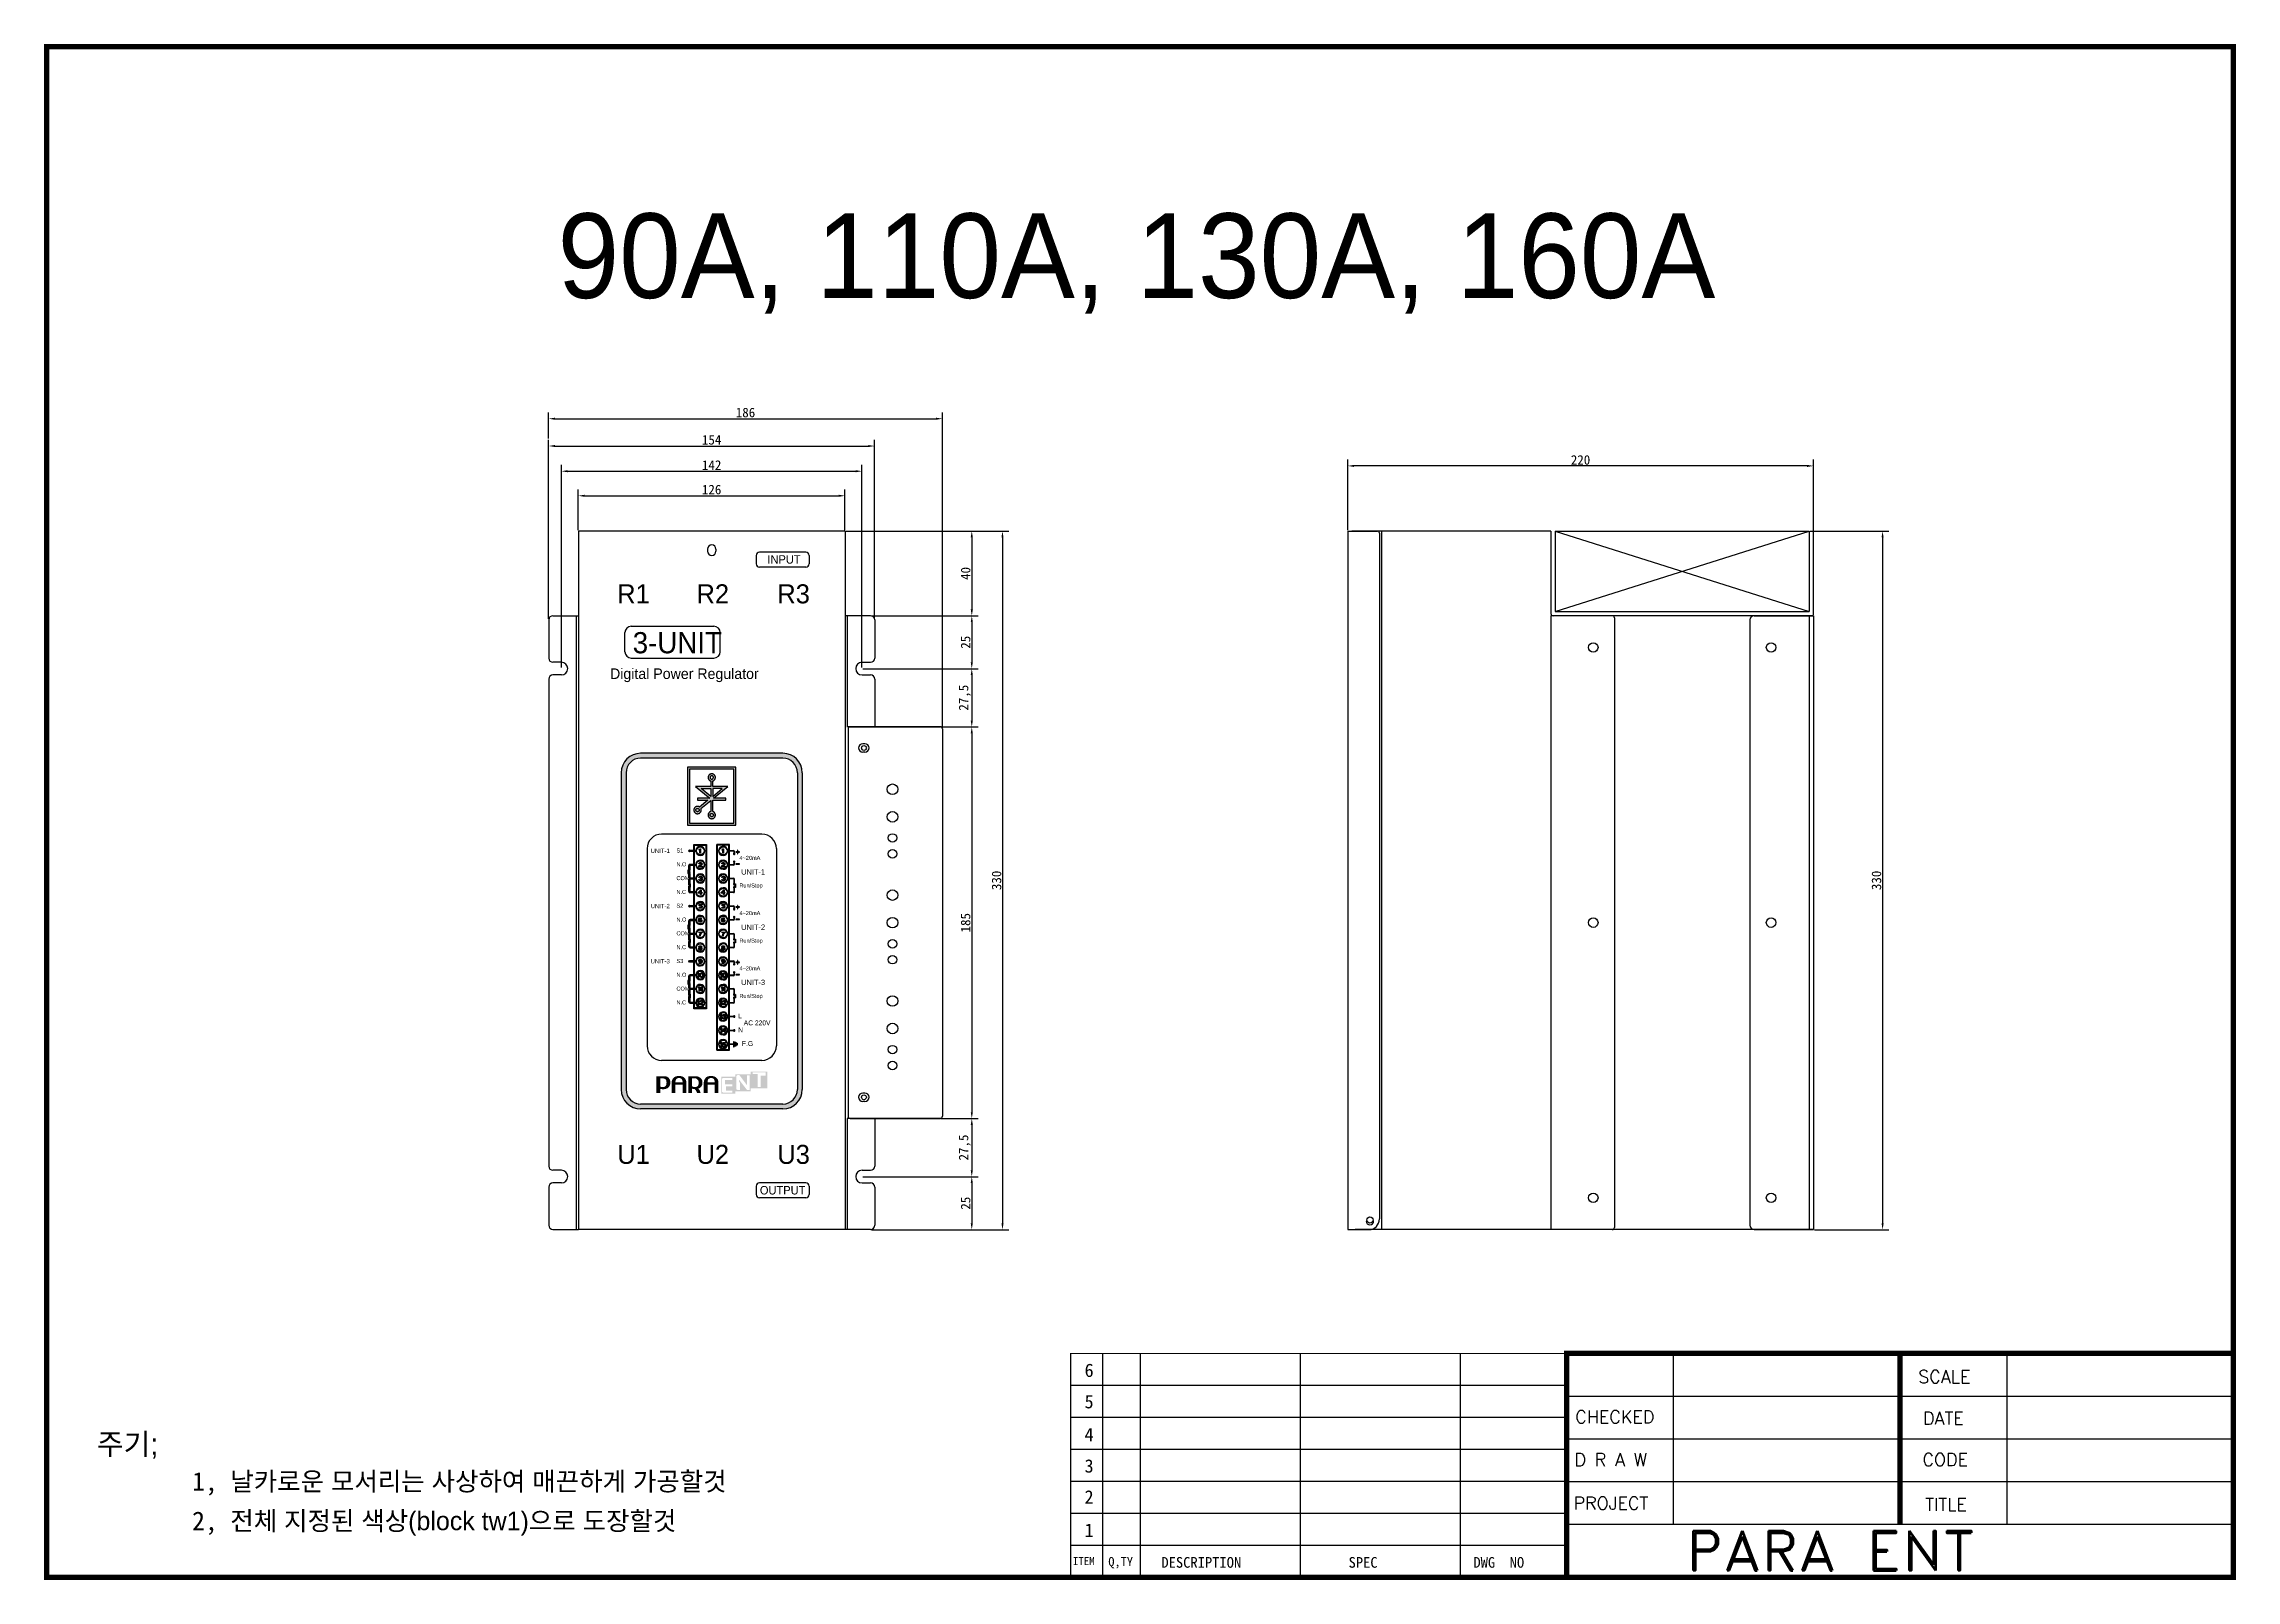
# Model space of a CAD drawing. Header units: millimetres. Extents: x 509 to 2769, y 363 to 1089.
# Drawn here: x 1734 to 2769, y 363 to 1089 of the extents above; entities that cross this region are included whole.
import ezdxf

# ---------------------------------------------------------------- set-up
doc = ezdxf.new("R2010")
doc.units = ezdxf.units.MM
for name, color, linetype in [('CASE', 7, 'Continuous'), ('CASE BRACKET', 7, 'Continuous'), ('CASE COVER', 7, 'Continuous'), ('FAN', 7, 'Continuous'), ('PCB BODY', 7, 'Continuous'), ('PCB COVER', 7, 'Continuous'), ('방열판', 7, 'Continuous')]:
    doc.layers.add(name, color=color, linetype=linetype)
doc.styles.add('ROMAND', font='romand', dxfattribs={"width": 1.1, "height": 8})
doc.styles.add('ROMANS', font='romans', dxfattribs={"height": 3})
doc.dimstyles.new('ISO-25', dxfattribs={"dimtxt": 4.5, "dimasz": 3, "dimexe": 3, "dimexo": 0.5, "dimtad": 1, "dimtxsty": 'Standard', "dimcen": 2.5, "dimclrd": 6, "dimclre": 6, "dimclrt": 1, "dimadec": 0, "dimazin": 0, "dimtfac": 1, "dimtmove": 0, "dimatfit": 3, "dimfxl": 3, "dimarcsym": 0})

msp = doc.modelspace()

# ---------------------------------------------------------------- texts
at = {"color": 5, "style": 'ROMANS'}
for s, p in [('SCALE', (2619.284, 456.014)), ('CHECKED', (2457.237, 437.043)), ('DATE', (2621.544, 436.385)), ('D R A W', (2456.826, 416.815)), ('CODE', (2621.237, 416.863)), ('PROJECT', (2456.422, 396.249)), ('TITLE', (2622.523, 395.664))]:
    msp.add_text(s, height=6.048, dxfattribs=at).set_placement(p)
at = {"color": 5, "style": 'ROMAND', "width": 1.1}
msp.add_text('PARA ENT', height=18.816, dxfattribs=at).set_placement((2509.415, 367.435))
at = {"attachment_point": 1}
for s, insert, char_height, width in [('{\\fGulim|b0|i0|c129|p50;90A, 110A, 130A, 160A}', (1976.425, 1008.62), 40, 657.7894), ('{\\fGulim|b0|i0|c129|p50;INPUT}', (2075.548, 847.134), 4, 18.90837), ('{\\fHeadline R|b0|i0|c129|p18;R1}', (2004.584, 833.377), 9, 13.79715), ('{\\fHeadline R|b0|i0|c129|p18;R2}', (2042.058, 833.377), 9, 13.79715), ('{\\fHeadline R|b0|i0|c129|p18;R3}', (2080.24, 833.377), 9, 13.79715), ('{\\fHYkanB|b0|i0|c129|p18;3-UNIT}', (2011.908, 810.788), 10, 39.10841), ('{\\fHeadline R|b0|i0|c129|p18;UNIT-1}', (2020.374, 708.504), 2.03636, 11.28262), ('{\\fHYHeadLine-Medium|b0|i0|c129|p18;S1}', (2032.576, 708.575), 1.90909, 5.4273), ('{\\fHYHeadLine-Medium|b0|i0|c129|p18;4~20mA}', (2062.314, 705.1), 1.90909, 11.50648), ('{\\fHYHeadLine-Medium|b0|i0|c129|p18;COM}', (2032.576, 695.529), 1.90909, 5.4273), ('{\\fHYHeadLine-Medium|b0|i0|c129|p18;N.O}', (2032.576, 702.052), 1.90909, 5.4273), ('{\\fHeadline R|b0|i0|c129|p18;UNIT-1}', (2063.124, 698.785), 2.54545, 14.15427), ('{\\fHYHeadLine-Medium|b0|i0|c129|p18;N.C}', (2032.576, 689.007), 1.90909, 5.4273), ('{\\fHYHeadLine-Medium|b0|i0|c129|p18;Run/Stop}', (2062.314, 692.055), 1.90909, 11.50648), ('{\\fHeadline R|b0|i0|c129|p18;UNIT-2}', (2020.374, 682.413), 2.03636, 11.28262), ('{\\fHYHeadLine-Medium|b0|i0|c129|p18;S2}', (2032.576, 682.483), 1.90909, 5.4273), ('{\\fHYHeadLine-Medium|b0|i0|c129|p18;N.O}', (2032.576, 675.96), 1.90909, 5.4273), ('{\\fHYHeadLine-Medium|b0|i0|c129|p18;4~20mA}', (2062.314, 679.008), 1.90909, 11.50648), ('{\\fHYHeadLine-Medium|b0|i0|c129|p18;COM}', (2032.576, 669.438), 1.90909, 5.4273), ('{\\fHYHeadLine-Medium|b0|i0|c129|p18;N.C}', (2032.576, 662.915), 1.90909, 5.4273), ('{\\fHYHeadLine-Medium|b0|i0|c129|p18;Run/Stop}', (2062.314, 665.964), 1.90909, 11.50648), ('{\\fHeadline R|b0|i0|c129|p18;UNIT-2}', (2063.124, 672.663), 2.54545, 14.98041), ('{\\fHeadline R|b0|i0|c129|p18;UNIT-3}', (2020.374, 656.321), 2.03636, 11.28262), ('{\\fHYHeadLine-Medium|b0|i0|c129|p18;S3}', (2032.576, 656.392), 1.90909, 5.4273), ('{\\fHYHeadLine-Medium|b0|i0|c129|p18;4~20mA}', (2062.314, 652.917), 1.90909, 11.50648), ('{\\fHYHeadLine-Medium|b0|i0|c129|p18;COM}', (2032.576, 643.346), 1.90909, 5.4273), ('{\\fHYHeadLine-Medium|b0|i0|c129|p18;N.O}', (2032.576, 649.869), 1.90909, 5.4273), ('{\\fHeadline R|b0|i0|c129|p18;UNIT-3}', (2063.124, 646.602), 2.54545, 14.08921), ('{\\fHYHeadLine-Medium|b0|i0|c129|p18;N.C}', (2032.576, 636.823), 1.90909, 5.4273), ('{\\fHYHeadLine-Medium|b0|i0|c129|p18;Run/Stop}', (2062.314, 639.872), 1.90909, 11.50648), ('{\\fHYHeadLine-Medium|b0|i0|c129|p18;L}', (2061.714, 630.613), 2.29091, 11.50648), ('{\\fHYHeadLine-Medium|b0|i0|c129|p18;N}', (2061.714, 624.091), 2.29091, 11.50648), ('{\\fHYHeadLine-Medium|b0|i0|c129|p18;AC 220V}', (2064.357, 627.338), 2.29091, 11.50648), ('{\\fHYHeadLine-Medium|b0|i0|c129|p18;F.G}', (2063.487, 617.568), 2.29091, 11.50648), ('{\\fHeadline R|b0|i0|c129|p18;U1}', (2004.584, 568.573), 9, 13.79715), ('{\\fHeadline R|b0|i0|c129|p18;U2}', (2042.058, 568.573), 9, 13.79715), ('{\\fHeadline R|b0|i0|c129|p18;U3}', (2080.24, 568.573), 9, 13.79715), ('{\\fGulim|b0|i0|c129|p50;OUTPUT}', (2071.984, 549.134), 4, 25.00108), ('{\\fﾱﾼﾸﾲ|b0|i0|c129|p50;주기;}', (1758.736, 432.217), 10.08, 37.8), ('1, {\\fﾱﾼﾸﾲ|b0|i0|c129|p50;날카로운 모서리는 사상하여 매끈하게 가공할것}', (1803.8, 414.007), 8.82, 378), ('2, {\\fﾱﾼﾸﾲ|b0|i0|c129|p50;전체 지정된 색상(block tw1)으로 도장할것}', (1803.8, 395.347), 8.82, 378)]:
    msp.add_mtext(s, dxfattribs=dict(at, insert=insert, char_height=char_height, width=width))
at = {"ltscale": 10, "insert": (2001.198, 793.648), "char_height": 5, "width": 116.8671, "attachment_point": 1}
msp.add_mtext('{\\fMagneto|b0|i0|c0|p82;Digital Power Regulator\\fMagneto|b0|i0|c129|p82; }', dxfattribs=at)
at = {"color": 5, "attachment_point": 1}
for s, insert, char_height, width in [('6', (2225.381, 465.227), 6.3, 8.29962), ('5', (2225.381, 450.399), 6.3, 8.29962), ('4', (2225.381, 434.864), 6.3, 8.29962), ('3', (2225.381, 420.035), 6.3, 8.29962), ('2', (2225.381, 405.383), 6.3, 8.29962), ('1', (2225.381, 389.672), 6.3, 8.29962), ('ITEM', (2219.86, 373.844), 3.78, 5.04), ('Q,TY', (2236.602, 373.844), 4.284, 12.6), ('DESCRIPTION', (2261.674, 373.844), 5.04, 25.2), ('SPEC', (2350.107, 373.844), 5.04, 25.2), ('DWG  NO', (2409.077, 373.844), 5.04, 37.8)]:
    msp.add_mtext(s, dxfattribs=dict(at, insert=insert, char_height=char_height, width=width))

# ---------------------------------------------------------------- blocks, each defined once
blk = doc.blocks.new('*D19')
at = {"color": 6, "lineweight": -2, "transparency": 16777216}
for p, q in [((2112.7, 858.5), (2189.6, 858.5)), ((2186.6, 855.5), (2186.6, 531.5)), ((2124.7, 528.5), (2189.6, 528.5))]:
    blk.add_line(p, q, dxfattribs=at)
at = {"color": 6, "transparency": 16777216}
for points in [[(2186.1, 855.5), (2187.1, 855.5), (2186.6, 858.5)], [(2186.1, 531.5), (2187.1, 531.5), (2186.6, 528.5)]]:
    blk.add_solid(points, dxfattribs=at)
at = {"layer": 'Defpoints', "color": 0, "transparency": 16777216}
for p in [(2112.2, 858.5), (2124.2, 528.5), (2186.6, 528.5)]:
    blk.add_point(p, dxfattribs=at)
at = {"color": 1, "transparency": 16777216, "insert": (2183.8, 693.5), "char_height": 4.5, "attachment_point": 5, "rotation": 90}
blk.add_mtext('330', dxfattribs=at)
blk = doc.blocks.new('*D20')
at = {"color": 6, "lineweight": -2, "transparency": 16777216}
for p, q in [((2112.7, 858.5), (2175.1, 858.5)), ((2172.1, 855.5), (2172.1, 821.5)), ((2124.7, 818.5), (2175.1, 818.5))]:
    blk.add_line(p, q, dxfattribs=at)
at = {"color": 6, "transparency": 16777216}
for points in [[(2171.6, 855.5), (2172.6, 855.5), (2172.1, 858.5)], [(2171.6, 821.5), (2172.6, 821.5), (2172.1, 818.5)]]:
    blk.add_solid(points, dxfattribs=at)
at = {"layer": 'Defpoints', "color": 0, "transparency": 16777216}
for p in [(2112.2, 858.5), (2124.2, 818.5), (2172.1, 818.5)]:
    blk.add_point(p, dxfattribs=at)
at = {"color": 1, "transparency": 16777216, "insert": (2169.2, 838.5), "char_height": 4.5, "attachment_point": 5, "rotation": 90}
blk.add_mtext('40', dxfattribs=at)
blk = doc.blocks.new('*D21')
at = {"color": 6, "lineweight": -2, "transparency": 16777216}
for p, q in [((2124.7, 818.5), (2175.1, 818.5)), ((2172.1, 815.5), (2172.1, 796.5)), ((2120.7, 793.5), (2175.1, 793.5))]:
    blk.add_line(p, q, dxfattribs=at)
at = {"color": 6, "transparency": 16777216}
for points in [[(2171.6, 815.5), (2172.6, 815.5), (2172.1, 818.5)], [(2171.6, 796.5), (2172.6, 796.5), (2172.1, 793.5)]]:
    blk.add_solid(points, dxfattribs=at)
at = {"layer": 'Defpoints', "color": 0, "transparency": 16777216}
for p in [(2124.2, 818.5), (2120.2, 793.5), (2172.1, 793.5)]:
    blk.add_point(p, dxfattribs=at)
at = {"color": 1, "transparency": 16777216, "insert": (2169.2, 806), "char_height": 4.5, "attachment_point": 5, "rotation": 90}
blk.add_mtext('25', dxfattribs=at)
blk = doc.blocks.new('*D22')
at = {"color": 6, "lineweight": -2, "transparency": 16777216}
for p, q in [((2120.7, 793.5), (2175.1, 793.5)), ((2172.1, 790.5), (2172.1, 769)), ((2157.7, 766), (2175.1, 766))]:
    blk.add_line(p, q, dxfattribs=at)
at = {"color": 6, "transparency": 16777216}
for points in [[(2171.6, 790.5), (2172.6, 790.5), (2172.1, 793.5)], [(2171.6, 769), (2172.6, 769), (2172.1, 766)]]:
    blk.add_solid(points, dxfattribs=at)
at = {"layer": 'Defpoints', "color": 0, "transparency": 16777216}
for p in [(2120.2, 793.5), (2157.2, 766), (2172.1, 766)]:
    blk.add_point(p, dxfattribs=at)
at = {"color": 1, "transparency": 16777216, "insert": (2168.8, 779.8), "char_height": 4.5, "attachment_point": 5, "rotation": 90}
blk.add_mtext('27,5', dxfattribs=at)
blk = doc.blocks.new('*D23')
at = {"color": 6, "lineweight": -2, "transparency": 16777216}
for p, q in [((2157.7, 766), (2175.1, 766)), ((2172.1, 763), (2172.1, 584)), ((2157.7, 581), (2175.1, 581))]:
    blk.add_line(p, q, dxfattribs=at)
at = {"color": 6, "transparency": 16777216}
for points in [[(2171.6, 763), (2172.6, 763), (2172.1, 766)], [(2171.6, 584), (2172.6, 584), (2172.1, 581)]]:
    blk.add_solid(points, dxfattribs=at)
at = {"layer": 'Defpoints', "color": 0, "transparency": 16777216}
for p in [(2157.2, 766), (2157.2, 581), (2172.1, 581)]:
    blk.add_point(p, dxfattribs=at)
at = {"color": 1, "transparency": 16777216, "insert": (2169.2, 673.5), "char_height": 4.5, "attachment_point": 5, "rotation": 90}
blk.add_mtext('185', dxfattribs=at)
blk = doc.blocks.new('*D24')
at = {"color": 6, "lineweight": -2, "transparency": 16777216}
for p, q in [((2157.7, 581), (2175.1, 581)), ((2172.1, 578), (2172.1, 556.5)), ((2120.7, 553.5), (2175.1, 553.5))]:
    blk.add_line(p, q, dxfattribs=at)
at = {"color": 6, "transparency": 16777216}
for points in [[(2171.6, 578), (2172.6, 578), (2172.1, 581)], [(2171.6, 556.5), (2172.6, 556.5), (2172.1, 553.5)]]:
    blk.add_solid(points, dxfattribs=at)
at = {"layer": 'Defpoints', "color": 0, "transparency": 16777216}
for p in [(2157.2, 581), (2120.2, 553.5), (2172.1, 553.5)]:
    blk.add_point(p, dxfattribs=at)
at = {"color": 1, "transparency": 16777216, "insert": (2168.8, 567.3), "char_height": 4.5, "attachment_point": 5, "rotation": 90}
blk.add_mtext('27,5', dxfattribs=at)
blk = doc.blocks.new('*D25')
at = {"color": 6, "lineweight": -2, "transparency": 16777216}
for p, q in [((2120.7, 553.5), (2175.1, 553.5)), ((2172.1, 550.5), (2172.1, 531.5)), ((2124.7, 528.5), (2175.1, 528.5))]:
    blk.add_line(p, q, dxfattribs=at)
at = {"color": 6, "transparency": 16777216}
for points in [[(2171.6, 550.5), (2172.6, 550.5), (2172.1, 553.5)], [(2171.6, 531.5), (2172.6, 531.5), (2172.1, 528.5)]]:
    blk.add_solid(points, dxfattribs=at)
at = {"layer": 'Defpoints', "color": 0, "transparency": 16777216}
for p in [(2120.2, 553.5), (2124.2, 528.5), (2172.1, 528.5)]:
    blk.add_point(p, dxfattribs=at)
at = {"color": 1, "transparency": 16777216, "insert": (2169.2, 541), "char_height": 4.5, "attachment_point": 5, "rotation": 90}
blk.add_mtext('25', dxfattribs=at)
blk = doc.blocks.new('*D26')
at = {"color": 6, "lineweight": -2, "transparency": 16777216}
for p, q in [((1986.2, 859), (1986.2, 878.2)), ((1989.2, 875.2), (2109.2, 875.2)), ((2112.2, 859), (2112.2, 878.2))]:
    blk.add_line(p, q, dxfattribs=at)
at = {"color": 6, "transparency": 16777216}
for points in [[(1989.2, 875.7), (1989.2, 874.7), (1986.2, 875.2)], [(2109.2, 875.7), (2109.2, 874.7), (2112.2, 875.2)]]:
    blk.add_solid(points, dxfattribs=at)
at = {"layer": 'Defpoints', "color": 0, "transparency": 16777216}
for p in [(2112.2, 875.2), (1986.2, 858.5), (2112.2, 858.5)]:
    blk.add_point(p, dxfattribs=at)
at = {"color": 1, "transparency": 16777216, "insert": (2049.2, 878.1), "char_height": 4.5, "attachment_point": 5}
blk.add_mtext('126', dxfattribs=at)
blk = doc.blocks.new('*D27')
at = {"color": 6, "lineweight": -2, "transparency": 16777216}
for p, q in [((1978.2, 794), (1978.2, 889.8)), ((1981.2, 886.8), (2117.2, 886.8)), ((2120.2, 794), (2120.2, 889.8))]:
    blk.add_line(p, q, dxfattribs=at)
at = {"color": 6, "transparency": 16777216}
for points in [[(1981.2, 887.3), (1981.2, 886.3), (1978.2, 886.8)], [(2117.2, 887.3), (2117.2, 886.3), (2120.2, 886.8)]]:
    blk.add_solid(points, dxfattribs=at)
at = {"layer": 'Defpoints', "color": 0, "transparency": 16777216}
for p in [(2120.2, 886.8), (1978.2, 793.5), (2120.2, 793.5)]:
    blk.add_point(p, dxfattribs=at)
at = {"color": 1, "transparency": 16777216, "insert": (2049.2, 889.7), "char_height": 4.5, "attachment_point": 5}
blk.add_mtext('142', dxfattribs=at)
blk = doc.blocks.new('*D28')
at = {"color": 6, "lineweight": -2, "transparency": 16777216}
for p, q in [((1972.2, 817), (1972.2, 901.7)), ((2126.2, 817), (2126.2, 901.7)), ((1975.2, 898.7), (2123.2, 898.7))]:
    blk.add_line(p, q, dxfattribs=at)
at = {"color": 6, "transparency": 16777216}
for points in [[(1975.2, 899.2), (1975.2, 898.2), (1972.2, 898.7)], [(2123.2, 899.2), (2123.2, 898.2), (2126.2, 898.7)]]:
    blk.add_solid(points, dxfattribs=at)
at = {"layer": 'Defpoints', "color": 0, "transparency": 16777216}
for p in [(2126.2, 898.7), (1972.2, 816.5), (2126.2, 816.5)]:
    blk.add_point(p, dxfattribs=at)
at = {"color": 1, "transparency": 16777216, "insert": (2049.2, 901.6), "char_height": 4.5, "attachment_point": 5}
blk.add_mtext('154', dxfattribs=at)
blk = doc.blocks.new('*D29')
at = {"color": 6, "lineweight": -2, "transparency": 16777216}
for p, q in [((1972.2, 902.2), (1972.2, 914.6)), ((1975.2, 911.6), (2155.2, 911.6)), ((2158.2, 765.5), (2158.2, 914.6))]:
    blk.add_line(p, q, dxfattribs=at)
at = {"color": 6, "transparency": 16777216}
for points in [[(1975.2, 912.1), (1975.2, 911.1), (1972.2, 911.6)], [(2155.2, 912.1), (2155.2, 911.1), (2158.2, 911.6)]]:
    blk.add_solid(points, dxfattribs=at)
at = {"layer": 'Defpoints', "color": 0, "transparency": 16777216}
for p in [(2158.2, 911.6), (1972.2, 901.7), (2158.2, 765)]:
    blk.add_point(p, dxfattribs=at)
at = {"color": 1, "transparency": 16777216, "insert": (2065.2, 914.5), "char_height": 4.5, "attachment_point": 5}
blk.add_mtext('186', dxfattribs=at)
blk = doc.blocks.new('*D30')
at = {"color": 6, "lineweight": -2, "transparency": 16777216}
for p, q in [((2349.7, 859), (2349.7, 892.3)), ((2569.7, 819), (2569.7, 892.3)), ((2566.7, 889.3), (2352.7, 889.3))]:
    blk.add_line(p, q, dxfattribs=at)
at = {"color": 6, "transparency": 16777216}
for points in [[(2352.7, 889.8), (2352.7, 888.8), (2349.7, 889.3)], [(2566.7, 889.8), (2566.7, 888.8), (2569.7, 889.3)]]:
    blk.add_solid(points, dxfattribs=at)
at = {"layer": 'Defpoints', "color": 0, "transparency": 16777216}
for p in [(2349.7, 889.3), (2349.7, 858.5), (2569.7, 818.5)]:
    blk.add_point(p, dxfattribs=at)
at = {"color": 1, "transparency": 16777216, "insert": (2459.7, 892.1), "char_height": 4.5, "attachment_point": 5}
blk.add_mtext('220', dxfattribs=at)
blk = doc.blocks.new('*D31')
at = {"color": 6, "lineweight": -2, "transparency": 16777216}
for p, q in [((2568.2, 858.5), (2605.4, 858.5)), ((2602.4, 855.5), (2602.4, 531.5)), ((2570.2, 528.5), (2605.4, 528.5))]:
    blk.add_line(p, q, dxfattribs=at)
at = {"color": 6, "transparency": 16777216}
for points in [[(2601.9, 855.5), (2602.9, 855.5), (2602.4, 858.5)], [(2601.9, 531.5), (2602.9, 531.5), (2602.4, 528.5)]]:
    blk.add_solid(points, dxfattribs=at)
at = {"layer": 'Defpoints', "color": 0, "transparency": 16777216}
for p in [(2567.7, 858.5), (2569.7, 528.5), (2602.4, 528.5)]:
    blk.add_point(p, dxfattribs=at)
at = {"color": 1, "transparency": 16777216, "insert": (2599.5, 693.5), "char_height": 4.5, "attachment_point": 5, "rotation": 90}
blk.add_mtext('330', dxfattribs=at)

# ---------------------------------------------------------------- dimensions: what is measured, and where the dimension line sits
for base, p1, p2, picture, middle in [((2158.245, 911.614), (1972.247, 901.711), (2158.245, 765.048), '*D29', (2065.246, 914.489)), ((2126.247, 898.711), (1972.247, 816.547), (2126.247, 816.547), '*D28', (2049.247, 901.586)), ((2120.247, 886.777), (1978.247, 793.547), (2120.247, 793.547), '*D27', (2049.247, 889.652)), ((2349.703, 889.257), (2569.703, 818.55), (2349.703, 858.549), '*D30', (2459.703, 892.132)), ((2112.247, 875.18), (1986.247, 858.549), (2112.247, 858.549), '*D26', (2049.247, 878.055))]:
    dim = msp.add_linear_dim(base=base, p1=p1, p2=p2, dimstyle='ISO-25')
    dim.commit()
    dim.dimension.update_dxf_attribs({"geometry": picture, "text_midpoint": middle})
at = {"color": 7}
dim = msp.add_linear_dim(base=(2186.645, 528.549), p1=(2112.247, 858.549), p2=(2124.247, 528.549), angle=90, dimstyle='ISO-25', dxfattribs=at)
dim.commit()
dim.dimension.update_dxf_attribs({"geometry": '*D19', "text_midpoint": (2183.77, 693.549)})
for base, p1, p2, picture, middle in [((2172.098, 818.547), (2112.247, 858.549), (2124.247, 818.547), '*D20', (2169.223, 838.548)), ((2602.365, 528.55), (2567.703, 858.55), (2569.703, 528.55), '*D31', (2599.49, 693.55))]:
    dim = msp.add_linear_dim(base=base, p1=p1, p2=p2, angle=90, dimstyle='ISO-25')
    dim.commit()
    dim.dimension.update_dxf_attribs({"geometry": picture, "text_midpoint": middle})
for base, p1, p2, picture, middle in [((2172.098, 793.547), (2124.247, 818.547), (2120.247, 793.547), '*D21', (2169.223, 806.047)), ((2172.098, 766.048), (2120.247, 793.547), (2157.245, 766.048), '*D22', (2168.848, 779.798)), ((2172.098, 581.048), (2157.245, 766.048), (2157.245, 581.048), '*D23', (2169.223, 673.548)), ((2172.098, 553.549), (2157.245, 581.048), (2120.247, 553.549), '*D24', (2168.848, 567.299)), ((2172.098, 528.549), (2120.247, 553.549), (2124.247, 528.549), '*D25', (2169.223, 541.049))]:
    dim = msp.add_linear_dim(base=base, p1=p1, p2=p2, angle=90, dimstyle='ISO-25', override={"dimtmove": 1})
    dim.commit()
    dim.dimension.update_dxf_attribs({"geometry": picture, "text_midpoint": middle})

# ---------------------------------------------------------------- hatches: boundary and pattern name
h = msp.add_hatch(color=256)
h.set_gradient(color1=(255, 255, 255), one_color=1, tint=1)
h.paths.add_polyline_path([(2092.01, 744.386, 0.41421356), (2082.847, 753.549), (2015.648, 753.549, 0.41421356), (2006.484, 744.386), (2006.484, 594.714, 0.41421356), (2015.648, 585.55), (2082.847, 585.55, 0.41421356), (2092.01, 594.714)])
h.paths.add_polyline_path([(2089.719, 594.714, -0.41421356), (2082.847, 587.841), (2015.648, 587.841, -0.41421356), (2008.775, 594.714), (2008.775, 744.386, -0.41421356), (2015.648, 751.259), (2082.847, 751.259, -0.41421356), (2089.719, 744.386)], flags=16)
h = msp.add_hatch(color=256)
h.dxf.hatch_style = 1
h.set_gradient(color1=(255, 255, 255), tint=1)
h.paths.add_polyline_path([(2037.789, 747.057), (2037.789, 719.569), (2060.705, 719.569), (2060.705, 747.057)])
h.paths.add_polyline_path([(2038.749, 746.098), (2038.749, 720.528), (2059.745, 720.528), (2059.745, 746.098)], flags=16)
h.paths.add_polyline_path([(2049.727, 737.803), (2056.925, 737.803), (2050.133, 732.285), (2055.965, 732.285), (2055.965, 731.325), (2049.727, 731.325), (2049.727, 726.029), (2050.494, 725.77), (2051.127, 724.442), (2050.601, 723.07), (2049.247, 722.483), (2047.893, 723.07), (2047.367, 724.442), (2048, 725.77), (2048.767, 726.029), (2048.767, 731.175), (2044.124, 727.402), (2044.406, 726.643), (2043.775, 725.314), (2042.377, 724.857), (2041.069, 725.538), (2040.67, 726.959), (2041.404, 728.233), (2042.833, 728.578), (2043.518, 728.147), (2047.43, 731.325), (2042.529, 731.325), (2042.529, 732.285), (2048.361, 732.285), (2041.57, 737.803), (2048.767, 737.803), (2048.767, 740.459), (2048, 740.719), (2047.367, 742.046), (2047.893, 743.419), (2049.247, 744.005), (2050.601, 743.419), (2051.127, 742.046), (2050.494, 740.719), (2049.727, 740.459)], flags=0)
h.paths.add_polyline_path([(2050.166, 741.638), (2048.857, 741.159), (2048.251, 742.417), (2049.445, 743.142), (2050.282, 742.022), (2049.247, 741.082), (2048.212, 742.022), (2049.049, 743.142), (2050.244, 742.417), (2049.638, 741.159), (2048.328, 741.638), (2048.675, 742.987), (2050.051, 742.777), (2049.981, 741.388), (2048.591, 741.318), (2048.381, 742.694), (2049.73, 743.04), (2050.21, 741.731), (2048.952, 741.125), (2048.227, 742.319), (2049.346, 743.157), (2050.287, 742.122), (2049.346, 741.086), (2048.227, 741.924), (2048.952, 743.118), (2050.21, 742.512), (2049.73, 741.203), (2048.381, 741.549), (2048.591, 742.925), (2049.981, 742.855), (2050.051, 741.466), (2048.675, 741.256), (2048.328, 742.605), (2049.638, 743.084), (2050.244, 741.826), (2049.049, 741.101), (2048.212, 742.221), (2049.247, 743.161), (2050.282, 742.221), (2049.445, 741.101), (2048.251, 741.826), (2048.857, 743.084), (2050.166, 742.605), (2049.819, 741.256), (2048.444, 741.466), (2048.514, 742.855), (2049.903, 742.925), (2050.113, 741.549), (2048.764, 741.203), (2048.285, 742.512), (2049.542, 743.118), (2050.268, 741.924), (2049.148, 741.086), (2048.207, 742.122), (2049.148, 743.157), (2050.268, 742.319), (2049.542, 741.125), (2048.285, 741.731), (2048.764, 743.04), (2050.113, 742.694), (2049.903, 741.318), (2048.514, 741.388), (2048.444, 742.777), (2049.819, 742.987)], flags=0)
h.paths.add_polyline_path([(2054.222, 736.843), (2049.727, 733.191), (2049.727, 736.843)], flags=0)
h.paths.add_polyline_path([(2048.767, 736.843), (2048.767, 733.191), (2044.273, 736.843)], flags=0)
h.paths.add_polyline_path([(2043.524, 727.03), (2042.93, 725.767), (2041.614, 726.236), (2041.955, 727.592), (2043.338, 727.382), (2043.261, 725.985), (2041.863, 725.929), (2041.673, 727.313), (2043.032, 727.636), (2043.485, 726.318), (2042.22, 725.736), (2041.515, 726.936), (2042.638, 727.758), (2043.568, 726.724), (2042.633, 725.693), (2041.513, 726.522), (2042.227, 727.72), (2043.49, 727.125), (2043.021, 725.809), (2041.665, 726.15), (2041.875, 727.533), (2043.272, 727.456), (2043.328, 726.059), (2041.944, 725.869), (2041.621, 727.227), (2042.939, 727.681), (2043.521, 726.415), (2042.321, 725.71), (2041.499, 726.833), (2042.533, 727.763), (2043.564, 726.828), (2042.735, 725.708), (2041.537, 726.422), (2042.132, 727.686), (2043.448, 727.216), (2043.107, 725.86), (2041.724, 726.07), (2041.801, 727.467), (2043.198, 727.523), (2043.388, 726.139), (2042.03, 725.816), (2041.576, 727.135), (2042.842, 727.716), (2043.547, 726.516), (2042.424, 725.694), (2041.494, 726.728), (2042.429, 727.759), (2043.549, 726.931), (2042.835, 725.733), (2041.571, 726.327), (2042.041, 727.643), (2043.397, 727.302), (2043.187, 725.919), (2041.79, 725.996), (2041.734, 727.394), (2043.118, 727.584), (2043.441, 726.225), (2042.122, 725.772), (2041.541, 727.037), (2042.741, 727.742), (2043.563, 726.619), (2042.529, 725.689), (2041.498, 726.624), (2042.326, 727.744)], flags=0)
h.paths.add_polyline_path([(2050.287, 724.367), (2049.346, 723.332), (2048.227, 724.169), (2048.952, 725.364), (2050.21, 724.758), (2049.73, 723.448), (2048.381, 723.795), (2048.591, 725.171), (2049.981, 725.101), (2050.051, 723.711), (2048.675, 723.501), (2048.328, 724.85), (2049.638, 725.33), (2050.244, 724.072), (2049.049, 723.347), (2048.212, 724.466), (2049.247, 725.407), (2050.282, 724.466), (2049.445, 723.347), (2048.251, 724.072), (2048.857, 725.33), (2050.166, 724.85), (2049.819, 723.501), (2048.444, 723.711), (2048.514, 725.101), (2049.903, 725.171), (2050.113, 723.795), (2048.764, 723.448), (2048.285, 724.758), (2049.542, 725.364), (2050.268, 724.169), (2049.148, 723.332), (2048.207, 724.367), (2049.148, 725.402), (2050.268, 724.565), (2049.542, 723.371), (2048.285, 723.977), (2048.764, 725.286), (2050.113, 724.939), (2049.903, 723.564), (2048.514, 723.634), (2048.444, 725.023), (2049.819, 725.233), (2050.166, 723.884), (2048.857, 723.405), (2048.251, 724.662), (2049.445, 725.388), (2050.282, 724.268), (2049.247, 723.327), (2048.212, 724.268), (2049.049, 725.388), (2050.244, 724.662), (2049.638, 723.405), (2048.328, 723.884), (2048.675, 725.233), (2050.051, 725.023), (2049.981, 723.634), (2048.591, 723.564), (2048.381, 724.939), (2049.73, 725.286), (2050.21, 723.977), (2048.952, 723.371), (2048.227, 724.565), (2049.346, 725.402)], flags=0)
h = msp.add_hatch(color=256)
h.dxf.hatch_style = 1
h.paths.add_polyline_path([(2050.133, 732.285), (2056.925, 737.803), (2049.727, 737.803), (2049.727, 740.459), (2049.879, 740.511), (2050.022, 740.574), (2050.158, 740.65), (2050.286, 740.737), (2050.404, 740.834), (2050.512, 740.94), (2050.611, 741.055), (2050.699, 741.178), (2050.775, 741.309), (2050.841, 741.445), (2050.894, 741.588), (2050.934, 741.735), (2050.962, 741.887), (2050.976, 742.041), (2050.976, 742.199), (2050.961, 742.358), (2050.932, 742.516), (2050.889, 742.668), (2050.833, 742.814), (2050.765, 742.953), (2050.685, 743.084), (2050.595, 743.207), (2050.494, 743.321), (2050.384, 743.426), (2050.265, 743.521), (2050.138, 743.605), (2050.004, 743.678), (2049.863, 743.739), (2049.716, 743.787), (2049.564, 743.823), (2049.408, 743.844), (2049.247, 743.852), (2049.087, 743.844), (2048.93, 743.823), (2048.778, 743.787), (2048.631, 743.739), (2048.491, 743.678), (2048.356, 743.605), (2048.229, 743.521), (2048.11, 743.426), (2048, 743.321), (2047.9, 743.207), (2047.809, 743.084), (2047.729, 742.953), (2047.661, 742.814), (2047.605, 742.668), (2047.563, 742.516), (2047.533, 742.358), (2047.519, 742.199), (2047.519, 742.041), (2047.533, 741.887), (2047.56, 741.735), (2047.601, 741.588), (2047.654, 741.445), (2047.719, 741.309), (2047.796, 741.178), (2047.884, 741.055), (2047.982, 740.94), (2048.091, 740.834), (2048.209, 740.737), (2048.336, 740.65), (2048.472, 740.574), (2048.616, 740.511), (2048.767, 740.459), (2048.767, 737.803), (2041.57, 737.803), (2048.361, 732.285), (2042.529, 732.285), (2042.529, 731.325), (2047.43, 731.325), (2043.518, 728.147), (2043.383, 728.232), (2043.243, 728.303), (2043.098, 728.361), (2042.951, 728.405), (2042.801, 728.436), (2042.65, 728.453), (2042.499, 728.457), (2042.348, 728.447), (2042.198, 728.425), (2042.051, 728.389), (2041.907, 728.341), (2041.767, 728.279), (2041.632, 728.205), (2041.503, 728.118), (2041.381, 728.019), (2041.266, 727.907), (2041.162, 727.785), (2041.071, 727.656), (2040.993, 727.52), (2040.929, 727.38), (2040.877, 727.235), (2040.839, 727.088), (2040.814, 726.937), (2040.802, 726.786), (2040.803, 726.634), (2040.818, 726.482), (2040.846, 726.332), (2040.887, 726.184), (2040.942, 726.04), (2041.011, 725.899), (2041.093, 725.764), (2041.188, 725.635), (2041.295, 725.515), (2041.41, 725.407), (2041.534, 725.312), (2041.664, 725.228), (2041.8, 725.158), (2041.941, 725.099), (2042.087, 725.054), (2042.235, 725.021), (2042.386, 725.002), (2042.538, 724.996), (2042.691, 725.003), (2042.843, 725.024), (2042.993, 725.059), (2043.142, 725.107), (2043.287, 725.17), (2043.428, 725.247), (2043.561, 725.336), (2043.683, 725.435), (2043.794, 725.544), (2043.895, 725.66), (2043.983, 725.785), (2044.06, 725.916), (2044.125, 726.053), (2044.178, 726.194), (2044.218, 726.34), (2044.245, 726.489), (2044.26, 726.641), (2044.26, 726.793), (2044.247, 726.947), (2044.22, 727.1), (2044.179, 727.252), (2044.124, 727.402), (2048.767, 731.175), (2048.767, 726.029), (2048.616, 725.978), (2048.472, 725.914), (2048.336, 725.839), (2048.209, 725.752), (2048.091, 725.655), (2047.982, 725.549), (2047.884, 725.433), (2047.796, 725.31), (2047.719, 725.18), (2047.654, 725.043), (2047.601, 724.901), (2047.56, 724.754), (2047.533, 724.602), (2047.519, 724.447), (2047.519, 724.29), (2047.533, 724.131), (2047.563, 723.973), (2047.605, 723.821), (2047.661, 723.675), (2047.729, 723.536), (2047.809, 723.405), (2047.9, 723.282), (2048, 723.168), (2048.11, 723.063), (2048.229, 722.968), (2048.356, 722.884), (2048.491, 722.811), (2048.631, 722.75), (2048.778, 722.702), (2048.93, 722.666), (2049.087, 722.644), (2049.247, 722.637), (2049.408, 722.644), (2049.564, 722.666), (2049.716, 722.702), (2049.863, 722.75), (2050.004, 722.811), (2050.138, 722.884), (2050.265, 722.968), (2050.384, 723.063), (2050.494, 723.168), (2050.595, 723.282), (2050.685, 723.405), (2050.765, 723.536), (2050.833, 723.675), (2050.889, 723.821), (2050.932, 723.973), (2050.961, 724.131), (2050.976, 724.29), (2050.976, 724.447), (2050.962, 724.602), (2050.934, 724.754), (2050.894, 724.901), (2050.841, 725.043), (2050.775, 725.18), (2050.699, 725.31), (2050.611, 725.433), (2050.512, 725.549), (2050.404, 725.655), (2050.286, 725.752), (2050.158, 725.839), (2050.022, 725.914), (2049.879, 725.978), (2049.727, 726.029), (2049.727, 731.325), (2055.965, 731.325), (2055.965, 732.285)])
h.paths.add_polyline_path([(2049.727, 733.191), (2049.727, 736.843), (2054.222, 736.843)], flags=16)
h.paths.add_polyline_path([(2048.767, 733.191), (2044.273, 736.843), (2048.767, 736.843)], flags=16)
h.paths.add_polyline_path([(2049.247, 725.138), (2049.326, 725.134), (2049.402, 725.122), (2049.476, 725.103), (2049.547, 725.077), (2049.614, 725.045), (2049.678, 725.006), (2049.737, 724.962), (2049.792, 724.912), (2049.842, 724.857), (2049.886, 724.798), (2049.925, 724.734), (2049.957, 724.667), (2049.983, 724.596), (2050.002, 724.522), (2050.014, 724.446), (2050.018, 724.367), (2050.014, 724.288), (2050.002, 724.212), (2049.983, 724.138), (2049.957, 724.067), (2049.925, 724), (2049.886, 723.936), (2049.842, 723.877), (2049.792, 723.822), (2049.737, 723.773), (2049.678, 723.728), (2049.614, 723.69), (2049.547, 723.657), (2049.476, 723.631), (2049.402, 723.612), (2049.326, 723.601), (2049.247, 723.597), (2049.168, 723.601), (2049.092, 723.612), (2049.018, 723.631), (2048.947, 723.657), (2048.88, 723.69), (2048.816, 723.728), (2048.757, 723.773), (2048.702, 723.822), (2048.653, 723.877), (2048.608, 723.936), (2048.57, 724), (2048.537, 724.067), (2048.511, 724.138), (2048.492, 724.212), (2048.481, 724.288), (2048.477, 724.367), (2048.481, 724.446), (2048.492, 724.522), (2048.511, 724.596), (2048.537, 724.667), (2048.57, 724.734), (2048.608, 724.798), (2048.653, 724.857), (2048.702, 724.912), (2048.757, 724.962), (2048.816, 725.006), (2048.88, 725.045), (2048.947, 725.077), (2049.018, 725.103), (2049.092, 725.122), (2049.168, 725.134)], flags=16)
h.paths.add_polyline_path([(2043.129, 727.212), (2043.175, 727.148), (2043.215, 727.082), (2043.246, 727.012), (2043.271, 726.941), (2043.288, 726.868), (2043.298, 726.795), (2043.301, 726.721), (2043.297, 726.647), (2043.286, 726.574), (2043.268, 726.502), (2043.243, 726.432), (2043.211, 726.364), (2043.173, 726.3), (2043.127, 726.238), (2043.075, 726.181), (2043.017, 726.128), (2042.953, 726.082), (2042.886, 726.042), (2042.817, 726.011), (2042.746, 725.986), (2042.673, 725.969), (2042.599, 725.959), (2042.525, 725.956), (2042.452, 725.96), (2042.378, 725.971), (2042.307, 725.989), (2042.237, 726.014), (2042.169, 726.046), (2042.104, 726.084), (2042.043, 726.13), (2041.986, 726.182), (2041.933, 726.24), (2041.886, 726.304), (2041.847, 726.371), (2041.815, 726.44), (2041.791, 726.511), (2041.774, 726.584), (2041.763, 726.658), (2041.76, 726.732), (2041.765, 726.805), (2041.776, 726.878), (2041.794, 726.95), (2041.819, 727.02), (2041.85, 727.088), (2041.889, 727.153), (2041.934, 727.214), (2041.986, 727.271), (2042.045, 727.324), (2042.109, 727.371), (2042.175, 727.41), (2042.245, 727.442), (2042.316, 727.466), (2042.389, 727.483), (2042.462, 727.494), (2042.536, 727.497), (2042.61, 727.492), (2042.683, 727.481), (2042.755, 727.463), (2042.825, 727.438), (2042.893, 727.407), (2042.957, 727.368), (2043.019, 727.323), (2043.076, 727.271)], flags=16)
h.paths.add_polyline_path([(2049.247, 741.351), (2049.168, 741.355), (2049.092, 741.367), (2049.018, 741.386), (2048.947, 741.412), (2048.88, 741.444), (2048.816, 741.483), (2048.757, 741.527), (2048.702, 741.577), (2048.653, 741.631), (2048.608, 741.691), (2048.57, 741.754), (2048.537, 741.822), (2048.511, 741.892), (2048.492, 741.966), (2048.481, 742.043), (2048.477, 742.122), (2048.481, 742.2), (2048.492, 742.277), (2048.511, 742.351), (2048.537, 742.421), (2048.57, 742.489), (2048.608, 742.552), (2048.653, 742.612), (2048.702, 742.666), (2048.757, 742.716), (2048.816, 742.76), (2048.88, 742.799), (2048.947, 742.831), (2049.018, 742.857), (2049.092, 742.876), (2049.168, 742.888), (2049.247, 742.892), (2049.326, 742.888), (2049.402, 742.876), (2049.476, 742.857), (2049.547, 742.831), (2049.614, 742.799), (2049.678, 742.76), (2049.737, 742.716), (2049.792, 742.666), (2049.842, 742.612), (2049.886, 742.552), (2049.925, 742.489), (2049.957, 742.421), (2049.983, 742.351), (2050.002, 742.277), (2050.014, 742.2), (2050.018, 742.122), (2050.014, 742.043), (2050.002, 741.966), (2049.983, 741.892), (2049.957, 741.822), (2049.925, 741.754), (2049.886, 741.691), (2049.842, 741.631), (2049.792, 741.577), (2049.737, 741.527), (2049.678, 741.483), (2049.614, 741.444), (2049.547, 741.412), (2049.476, 741.386), (2049.402, 741.367), (2049.326, 741.355)], flags=16)
h = msp.add_hatch(color=256)
h.set_gradient(color1=(255, 255, 255), one_color=1, tint=1)
h.paths.add_polyline_path([(2046.849, 710.5), (2040.833, 710.5), (2040.833, 707.609), (2041.167, 707.609), (2041.167, 710.166), (2046.514, 710.166), (2046.514, 633.229), (2041.167, 633.229), (2041.167, 635.522), (2040.833, 635.522), (2040.833, 632.895), (2046.849, 632.895)])
h.paths.add_polyline_path([(2041.663, 707.609), (2038.943, 707.609, 3.73205081), (2038.943, 707.274), (2041.663, 707.274, 26.05233776)])
h.paths.add_polyline_path([(2045.686, 707.441, -1), (2041.991, 707.441, -1)], flags=16)
h.paths.add_polyline_path([(2043.219, 708.003), (2043.705, 708.445), (2043.992, 708.445), (2043.992, 706.438), (2043.671, 706.438), (2043.671, 708.035), (2043.416, 707.812)], flags=0)
h.paths.add_polyline_path([(2041.663, 701.085), (2038.99, 701.085, 0.41421356), (2038.486, 700.581), (2038.486, 698.448, 3.73205081), (2038.821, 698.448), (2038.821, 700.583, -0.41421356), (2038.989, 700.751), (2041.663, 700.751, 26.05233776)])
h.paths.add_polyline_path([(2045.686, 700.918, -1), (2041.991, 700.918, -1)], flags=16)
h.paths.add_polyline_path([(2043.128, 701.36), (2043.131, 701.4), (2043.141, 701.442), (2043.156, 701.484), (2043.177, 701.528), (2043.239, 701.617), (2043.325, 701.711), (2043.385, 701.765), (2043.448, 701.812), (2043.514, 701.851), (2043.582, 701.884), (2043.653, 701.909), (2043.726, 701.927), (2043.802, 701.938), (2043.881, 701.942), (2044.052, 701.93), (2044.204, 701.896), (2044.273, 701.87), (2044.337, 701.838), (2044.397, 701.801), (2044.452, 701.758), (2044.501, 701.71), (2044.543, 701.657), (2044.579, 701.599), (2044.609, 701.536), (2044.632, 701.469), (2044.648, 701.397), (2044.658, 701.321), (2044.661, 701.239), (2044.657, 701.17), (2044.643, 701.103), (2044.619, 701.039), (2044.586, 700.977), (2044.544, 700.917), (2044.492, 700.86), (2044.431, 700.804), (2044.36, 700.752), (2043.8, 700.473), (2043.669, 700.407), (2043.575, 700.346), (2043.542, 700.317), (2043.529, 700.303), (2043.518, 700.289), (2043.51, 700.275), (2043.504, 700.262), (2043.5, 700.242), (2043.499, 700.236), (2044.706, 700.236), (2044.706, 699.915), (2043.148, 699.915), (2043.148, 700.236), (2043.153, 700.293), (2043.168, 700.349), (2043.192, 700.403), (2043.226, 700.455), (2043.269, 700.506), (2043.322, 700.555), (2043.457, 700.647), (2044.031, 700.916), (2044.166, 700.993), (2044.22, 701.033), (2044.263, 701.073), (2044.297, 701.114), (2044.31, 701.134), (2044.321, 701.155), (2044.329, 701.176), (2044.335, 701.197), (2044.339, 701.218), (2044.34, 701.239), (2044.333, 701.329), (2044.324, 701.369), (2044.312, 701.406), (2044.295, 701.44), (2044.276, 701.472), (2044.252, 701.5), (2044.225, 701.525), (2044.195, 701.547), (2044.161, 701.567), (2044.123, 701.583), (2044.082, 701.597), (2043.988, 701.615), (2043.881, 701.62), (2043.785, 701.613), (2043.74, 701.604), (2043.697, 701.59), (2043.656, 701.573), (2043.617, 701.553), (2043.58, 701.528), (2043.546, 701.5), (2043.449, 701.36)], flags=0)
h.paths.add_polyline_path([(2041.167, 707.274), (2040.833, 707.274), (2040.833, 701.085), (2041.167, 701.085)], flags=17)
h.paths.add_polyline_path([(2041.167, 700.751), (2040.833, 700.751), (2040.833, 694.563), (2041.167, 694.563)], flags=17)
h.paths.add_polyline_path([(2038.486, 696.835), (2038.486, 694.732, 0.18500018), (2038.615, 694.396, 0.18500018), (2038.486, 694.059), (2038.486, 691.926, 1.72932904), (2038.988, 691.635), (2038.988, 691.637, 0.26721917), (2038.821, 691.926), (2038.821, 694.06, -0.41421356), (2038.989, 694.228), (2041.663, 694.228, 26.05233776), (2041.663, 694.563), (2038.989, 694.563, -0.41421356), (2038.821, 694.731), (2038.821, 696.835, 3.73205081)])
h.paths.add_polyline_path([(2045.686, 694.396, -1), (2041.991, 694.396, -1)], flags=16)
h.paths.add_polyline_path([(2043.214, 695.065), (2043.249, 695.122), (2043.293, 695.175), (2043.344, 695.224), (2043.402, 695.268), (2043.519, 695.334), (2043.647, 695.381), (2043.788, 695.409), (2043.94, 695.419), (2044.093, 695.41), (2044.234, 695.383), (2044.361, 695.339), (2044.476, 695.276), (2044.535, 695.232), (2044.587, 695.184), (2044.63, 695.131), (2044.666, 695.074), (2044.693, 695.012), (2044.713, 694.947), (2044.725, 694.877), (2044.729, 694.803), (2044.726, 694.735), (2044.718, 694.673), (2044.704, 694.615), (2044.685, 694.563), (2044.661, 694.516), (2044.631, 694.474), (2044.595, 694.437), (2044.554, 694.405), (2044.595, 694.377), (2044.631, 694.342), (2044.661, 694.301), (2044.685, 694.254), (2044.704, 694.201), (2044.718, 694.141), (2044.729, 694.004), (2044.726, 693.943), (2044.719, 693.883), (2044.706, 693.826), (2044.688, 693.772), (2044.665, 693.72), (2044.636, 693.67), (2044.603, 693.622), (2044.564, 693.577), (2044.508, 693.524), (2044.446, 693.478), (2044.378, 693.44), (2044.303, 693.408), (2044.222, 693.384), (2044.134, 693.366), (2043.94, 693.352), (2043.759, 693.365), (2043.676, 693.38), (2043.599, 693.403), (2043.526, 693.431), (2043.459, 693.466), (2043.397, 693.507), (2043.34, 693.555), (2043.296, 693.601), (2043.258, 693.649), (2043.225, 693.7), (2043.199, 693.754), (2043.178, 693.81), (2043.163, 693.869), (2043.154, 693.93), (2043.151, 693.994), (2043.473, 693.994), (2043.474, 693.964), (2043.48, 693.936), (2043.489, 693.91), (2043.502, 693.886), (2043.518, 693.864), (2043.538, 693.844), (2043.562, 693.825), (2043.589, 693.809), (2043.621, 693.794), (2043.655, 693.782), (2043.736, 693.763), (2043.94, 693.747), (2044.054, 693.752), (2044.153, 693.768), (2044.237, 693.795), (2044.273, 693.812), (2044.305, 693.832), (2044.329, 693.849), (2044.35, 693.868), (2044.368, 693.888), (2044.382, 693.909), (2044.393, 693.931), (2044.401, 693.954), (2044.406, 693.979), (2044.408, 694.004), (2044.404, 694.06), (2044.394, 694.109), (2044.386, 694.13), (2044.376, 694.15), (2044.364, 694.167), (2044.351, 694.183), (2044.336, 694.197), (2044.319, 694.209), (2044.301, 694.22), (2044.28, 694.228), (2044.258, 694.234), (2044.234, 694.239), (2044.181, 694.243), (2043.92, 694.243), (2043.92, 694.564), (2044.181, 694.564), (2044.234, 694.568), (2044.258, 694.572), (2044.28, 694.579), (2044.301, 694.587), (2044.319, 694.598), (2044.336, 694.61), (2044.351, 694.624), (2044.364, 694.64), (2044.376, 694.657), (2044.386, 694.677), (2044.394, 694.698), (2044.404, 694.747), (2044.408, 694.803), (2044.405, 694.838), (2044.399, 694.872), (2044.387, 694.903), (2044.371, 694.933), (2044.35, 694.96), (2044.325, 694.985), (2044.296, 695.008), (2044.261, 695.029), (2043.94, 695.098), (2043.623, 695.023), (2043.588, 695.001), (2043.557, 694.977), (2043.531, 694.951), (2043.51, 694.924), (2043.494, 694.894), (2043.482, 694.864), (2043.475, 694.831), (2043.473, 694.797), (2043.151, 694.797), (2043.155, 694.87), (2043.167, 694.939), (2043.187, 695.004)], flags=0)
h.paths.add_polyline_path([(2038.154, 698.404), (2037.987, 698.404), (2037.987, 696.731), (2038.154, 696.731)])
h.paths.add_polyline_path([(2039.155, 691.897), (2038.988, 691.897), (2038.988, 691.637, -0.00136249), (2038.988, 691.635), (2038.988, 690.224), (2039.155, 690.224)])
h.paths.add_polyline_path([(2038.486, 690.254), (2038.486, 688.21, 0.41421356), (2038.99, 687.706), (2041.663, 687.706, 26.0523373), (2041.663, 688.04), (2038.989, 688.04, -0.41421356), (2038.821, 688.208), (2038.821, 690.254, 3.73205081)])
h.paths.add_polyline_path([(2045.686, 687.872, -1), (2041.991, 687.872, -1)], flags=16)
h.paths.add_polyline_path([(2042.841, 687.714), (2043.961, 688.876), (2044.282, 688.876), (2044.282, 687.714), (2044.663, 687.714), (2044.663, 687.393), (2044.282, 687.393), (2044.282, 686.869), (2043.961, 686.869), (2043.961, 687.393), (2042.841, 687.393)], flags=0)
h.paths.add_polyline_path([(2043.26, 687.714), (2043.961, 688.4), (2043.961, 687.714)], flags=0)
h.paths.add_polyline_path([(2041.167, 694.228), (2040.833, 694.228), (2040.833, 688.04), (2041.167, 688.04)])
h.paths.add_polyline_path([(2041.167, 687.706), (2040.833, 687.706), (2040.833, 681.517), (2041.167, 681.517)])
h.paths.add_polyline_path([(2041.663, 681.517), (2038.943, 681.517, 3.73205081), (2038.943, 681.182), (2041.663, 681.182, 26.05233776)])
h.paths.add_polyline_path([(2045.686, 681.35, -1), (2041.991, 681.35, -1)], flags=16)
h.paths.add_polyline_path([(2043.274, 681.414), (2043.274, 682.353), (2044.645, 682.353), (2044.645, 682.032), (2043.595, 682.032), (2043.595, 681.715), (2044.032, 681.694), (2044.196, 681.667), (2044.324, 681.63), (2044.41, 681.591), (2044.484, 681.542), (2044.548, 681.485), (2044.599, 681.419), (2044.639, 681.344), (2044.668, 681.26), (2044.685, 681.167), (2044.691, 681.065), (2044.687, 680.98), (2044.677, 680.9), (2044.659, 680.824), (2044.633, 680.752), (2044.601, 680.685), (2044.561, 680.622), (2044.514, 680.563), (2044.46, 680.509), (2044.402, 680.461), (2044.341, 680.42), (2044.275, 680.385), (2044.205, 680.357), (2044.132, 680.335), (2044.054, 680.319), (2043.886, 680.306), (2043.791, 680.311), (2043.699, 680.324), (2043.61, 680.347), (2043.526, 680.378), (2043.444, 680.419), (2043.367, 680.469), (2043.293, 680.527), (2043.222, 680.595), (2043.427, 680.86), (2043.466, 680.824), (2043.511, 680.793), (2043.561, 680.767), (2043.616, 680.746), (2043.676, 680.729), (2043.741, 680.717), (2043.886, 680.707), (2044, 680.713), (2044.098, 680.73), (2044.141, 680.742), (2044.181, 680.758), (2044.217, 680.776), (2044.249, 680.797), (2044.277, 680.82), (2044.302, 680.847), (2044.323, 680.876), (2044.34, 680.908), (2044.353, 680.943), (2044.362, 680.981), (2044.368, 681.021), (2044.37, 681.065), (2044.367, 681.108), (2044.359, 681.148), (2044.344, 681.185), (2044.324, 681.22), (2044.299, 681.252), (2044.268, 681.281), (2044.231, 681.307), (2044.188, 681.331), (2044.086, 681.37), (2043.961, 681.398), (2043.643, 681.42), (2043.459, 681.418)], flags=0)
h.paths.add_polyline_path([(2041.167, 681.182), (2040.833, 681.182), (2040.833, 674.963), (2041.167, 674.963)])
h.paths.add_polyline_path([(2038.821, 674.46, -0.41421356), (2038.989, 674.628), (2041.663, 674.628, 26.05233776), (2041.663, 674.963), (2038.99, 674.963, 0.41421356), (2038.486, 674.459), (2038.486, 672.326, 3.73205081), (2038.821, 672.326)])
h.paths.add_polyline_path([(2041.991, 674.796, -1), (2045.686, 674.796, -1)], flags=16)
h.paths.add_polyline_path([(2042.986, 674.566), (2042.97, 674.763), (2042.986, 674.974), (2043.033, 675.167), (2043.068, 675.257), (2043.11, 675.342), (2043.161, 675.423), (2043.219, 675.5), (2043.288, 675.575), (2043.362, 675.639), (2043.441, 675.694), (2043.525, 675.739), (2043.615, 675.774), (2043.709, 675.799), (2043.809, 675.814), (2043.914, 675.819), (2044.001, 675.815), (2044.084, 675.805), (2044.164, 675.787), (2044.24, 675.761), (2044.311, 675.729), (2044.379, 675.689), (2044.443, 675.642), (2044.504, 675.588), (2044.261, 675.379), (2044.226, 675.407), (2044.189, 675.431), (2044.149, 675.452), (2044.107, 675.468), (2044.062, 675.481), (2044.015, 675.49), (2043.914, 675.498), (2043.846, 675.495), (2043.782, 675.486), (2043.72, 675.472), (2043.662, 675.451), (2043.607, 675.425), (2043.556, 675.393), (2043.507, 675.355), (2043.462, 675.311), (2043.421, 675.263), (2043.386, 675.212), (2043.356, 675.158), (2043.331, 675.101), (2043.312, 675.041), (2043.298, 674.978), (2043.288, 674.844), (2043.289, 674.796), (2043.552, 675.014), (2043.887, 675.097), (2044.032, 675.086), (2044.099, 675.073), (2044.163, 675.054), (2044.224, 675.031), (2044.281, 675.002), (2044.335, 674.967), (2044.385, 674.928), (2044.433, 674.882), (2044.474, 674.832), (2044.509, 674.779), (2044.537, 674.722), (2044.559, 674.662), (2044.575, 674.598), (2044.585, 674.53), (2044.588, 674.458), (2044.585, 674.383), (2044.575, 674.311), (2044.559, 674.242), (2044.537, 674.177), (2044.509, 674.115), (2044.474, 674.057), (2044.433, 674.002), (2044.385, 673.951), (2044.333, 673.904), (2044.277, 673.864), (2044.218, 673.83), (2044.156, 673.802), (2044.09, 673.78), (2044.021, 673.764), (2043.873, 673.752), (2043.775, 673.757), (2043.682, 673.771), (2043.592, 673.795), (2043.508, 673.829), (2043.427, 673.873), (2043.352, 673.926), (2043.28, 673.989), (2043.213, 674.061), (2043.156, 674.136), (2043.107, 674.215), (2043.065, 674.297), (2043.031, 674.383), (2043.005, 674.473)], flags=0)
h.paths.add_polyline_path([(2043.356, 674.49), (2043.372, 674.522), (2043.392, 674.552), (2043.416, 674.581), (2043.443, 674.608), (2043.511, 674.658), (2043.595, 674.703), (2043.887, 674.775), (2044.148, 674.701), (2044.177, 674.679), (2044.201, 674.655), (2044.222, 674.629), (2044.239, 674.601), (2044.252, 674.571), (2044.261, 674.539), (2044.267, 674.505), (2044.269, 674.468), (2044.267, 674.432), (2044.261, 674.397), (2044.251, 674.365), (2044.237, 674.334), (2044.219, 674.305), (2044.198, 674.279), (2044.172, 674.254), (2044.142, 674.232), (2043.873, 674.153), (2043.556, 674.24), (2043.483, 674.291), (2043.452, 674.319), (2043.425, 674.35), (2043.402, 674.382), (2043.383, 674.416), (2043.367, 674.452)], flags=0)
h.paths.add_polyline_path([(2038.486, 670.712), (2038.486, 668.61, 0.18500018), (2038.615, 668.273, 0.18500018), (2038.486, 667.936), (2038.486, 665.803, 1.72932904), (2038.988, 665.512), (2038.988, 665.514, 0.26721917), (2038.821, 665.803), (2038.821, 667.938, -0.41421356), (2038.989, 668.106), (2041.663, 668.106, 26.05233776), (2041.663, 668.44), (2038.989, 668.44, -0.41421356), (2038.821, 668.608), (2038.821, 670.712, 3.73205081)])
h.paths.add_polyline_path([(2045.686, 668.273, -1), (2041.991, 668.273, -1)], flags=16)
h.paths.add_polyline_path([(2043.31, 669.109), (2044.714, 669.109), (2044.714, 668.828), (2044.284, 668.433), (2044.14, 668.278), (2044.042, 668.152), (2043.988, 668.061), (2043.941, 667.964), (2043.869, 667.749), (2043.826, 667.508), (2043.811, 667.241), (2043.821, 667.102), (2043.5, 667.102), (2043.49, 667.241), (2043.502, 667.477), (2043.539, 667.7), (2043.6, 667.909), (2043.685, 668.104), (2043.784, 668.27), (2043.911, 668.44), (2044.247, 668.788), (2043.31, 668.788)], flags=0)
h.paths.add_polyline_path([(2038.154, 672.281), (2037.987, 672.281), (2037.987, 670.609), (2038.154, 670.609)])
h.paths.add_polyline_path([(2038.486, 664.131), (2038.486, 662.087, 0.41421356), (2038.99, 661.583), (2041.663, 661.583, 26.05233776), (2041.663, 661.917), (2038.989, 661.917, -0.41421356), (2038.821, 662.085), (2038.821, 664.131, 3.73205081)])
h.paths.add_polyline_path([(2045.686, 661.75, -1), (2041.991, 661.75, -1)], flags=16)
h.paths.add_polyline_path([(2043.259, 662.303), (2043.288, 662.351), (2043.323, 662.397), (2043.364, 662.441), (2043.412, 662.482), (2043.511, 662.546), (2043.617, 662.592), (2043.73, 662.619), (2043.85, 662.628), (2043.97, 662.619), (2044.083, 662.592), (2044.188, 662.546), (2044.287, 662.482), (2044.335, 662.441), (2044.377, 662.397), (2044.412, 662.351), (2044.441, 662.303), (2044.463, 662.251), (2044.479, 662.198), (2044.489, 662.141), (2044.492, 662.082), (2044.489, 662.032), (2044.479, 661.983), (2044.463, 661.935), (2044.44, 661.889), (2044.41, 661.844), (2044.374, 661.8), (2044.332, 661.758), (2044.283, 661.717), (2044.363, 661.664), (2044.432, 661.609), (2044.49, 661.549), (2044.538, 661.487), (2044.575, 661.421), (2044.601, 661.353), (2044.617, 661.281), (2044.622, 661.206), (2044.619, 661.132), (2044.607, 661.062), (2044.589, 660.995), (2044.563, 660.932), (2044.529, 660.872), (2044.488, 660.816), (2044.439, 660.763), (2044.383, 660.714), (2044.327, 660.673), (2044.268, 660.638), (2044.206, 660.608), (2044.141, 660.583), (2044.003, 660.55), (2043.854, 660.539), (2043.702, 660.55), (2043.563, 660.582), (2043.498, 660.607), (2043.435, 660.636), (2043.376, 660.671), (2043.32, 660.712), (2043.264, 660.76), (2043.215, 660.813), (2043.174, 660.869), (2043.141, 660.929), (2043.115, 660.992), (2043.096, 661.06), (2043.085, 661.131), (2043.081, 661.206), (2043.086, 661.281), (2043.102, 661.353), (2043.129, 661.422), (2043.165, 661.488), (2043.213, 661.55), (2043.271, 661.609), (2043.339, 661.665), (2043.418, 661.717), (2043.326, 661.801), (2043.29, 661.845), (2043.26, 661.89), (2043.237, 661.936), (2043.221, 661.984), (2043.211, 662.032), (2043.208, 662.082), (2043.211, 662.141), (2043.22, 662.198), (2043.236, 662.251)], flags=0)
h.paths.add_polyline_path([(2043.529, 662.162), (2043.541, 662.186), (2043.557, 662.209), (2043.577, 662.23), (2043.6, 662.25), (2043.627, 662.269), (2043.679, 662.296), (2043.733, 662.316), (2043.79, 662.327), (2043.85, 662.331), (2043.91, 662.327), (2043.967, 662.316), (2044.021, 662.296), (2044.072, 662.269), (2044.099, 662.25), (2044.123, 662.23), (2044.142, 662.209), (2044.158, 662.186), (2044.171, 662.162), (2044.18, 662.137), (2044.185, 662.11), (2044.187, 662.082), (2044.185, 662.057), (2044.18, 662.032), (2044.17, 662.008), (2044.158, 661.985), (2044.141, 661.962), (2044.121, 661.941), (2044.098, 661.92), (2044.07, 661.9), (2043.85, 661.826), (2043.631, 661.904), (2043.579, 661.945), (2043.559, 661.967), (2043.542, 661.989), (2043.529, 662.011), (2043.52, 662.034), (2043.514, 662.058), (2043.513, 662.082), (2043.514, 662.11), (2043.52, 662.137)], flags=0)
h.paths.add_polyline_path([(2043.441, 661.365), (2043.463, 661.395), (2043.489, 661.424), (2043.521, 661.451), (2043.557, 661.476), (2043.85, 661.565), (2044.145, 661.468), (2044.181, 661.442), (2044.212, 661.415), (2044.239, 661.385), (2044.261, 661.355), (2044.278, 661.323), (2044.29, 661.29), (2044.297, 661.256), (2044.299, 661.22), (2044.297, 661.182), (2044.29, 661.146), (2044.278, 661.112), (2044.261, 661.08), (2044.239, 661.051), (2044.212, 661.023), (2044.181, 660.998), (2044.145, 660.975), (2043.85, 660.901), (2043.553, 660.977), (2043.517, 661), (2043.487, 661.026), (2043.461, 661.054), (2043.44, 661.084), (2043.423, 661.116), (2043.412, 661.151), (2043.405, 661.187), (2043.402, 661.226), (2043.405, 661.263), (2043.412, 661.299), (2043.424, 661.332)], flags=0)
h.paths.add_polyline_path([(2039.155, 665.774), (2038.988, 665.774), (2038.988, 665.514, -0.00136249), (2038.988, 665.512), (2038.988, 664.102), (2039.155, 664.102)])
h.paths.add_polyline_path([(2041.167, 674.628), (2040.833, 674.628), (2040.833, 668.44), (2041.167, 668.44)], flags=17)
h.paths.add_polyline_path([(2041.167, 668.106), (2040.833, 668.106), (2040.833, 661.917), (2041.167, 661.917)])
h.paths.add_polyline_path([(2041.167, 661.583), (2040.833, 661.583), (2040.833, 655.425), (2041.167, 655.425)])
h.paths.add_polyline_path([(2041.663, 655.425), (2038.943, 655.425, 3.73205081), (2038.943, 655.091), (2041.663, 655.091, 26.05233776)])
h.paths.add_polyline_path([(2045.686, 655.258, -1), (2041.991, 655.258, -1)], flags=16)
h.paths.add_polyline_path([(2043.112, 655.556), (2043.109, 655.629), (2043.112, 655.701), (2043.121, 655.769), (2043.137, 655.833), (2043.159, 655.894), (2043.187, 655.952), (2043.221, 656.006), (2043.261, 656.057), (2043.308, 656.105), (2043.358, 656.146), (2043.411, 656.182), (2043.468, 656.212), (2043.527, 656.237), (2043.59, 656.256), (2043.656, 656.27), (2043.797, 656.281), (2043.898, 656.276), (2043.994, 656.262), (2044.086, 656.238), (2044.173, 656.204), (2044.254, 656.16), (2044.332, 656.106), (2044.404, 656.043), (2044.472, 655.97), (2044.529, 655.895), (2044.58, 655.817), (2044.622, 655.734), (2044.657, 655.647), (2044.684, 655.556), (2044.703, 655.46), (2044.718, 655.258), (2044.703, 655.051), (2044.658, 654.86), (2044.624, 654.772), (2044.583, 654.687), (2044.534, 654.607), (2044.478, 654.531), (2044.41, 654.457), (2044.338, 654.393), (2044.261, 654.338), (2044.178, 654.294), (2044.09, 654.259), (2043.998, 654.234), (2043.9, 654.219), (2043.797, 654.214), (2043.706, 654.218), (2043.618, 654.23), (2043.535, 654.249), (2043.455, 654.277), (2043.379, 654.312), (2043.306, 654.354), (2043.238, 654.405), (2043.173, 654.463), (2043.346, 654.764), (2043.391, 654.729), (2043.439, 654.699), (2043.491, 654.674), (2043.546, 654.653), (2043.665, 654.625), (2043.797, 654.616), (2043.865, 654.619), (2043.93, 654.627), (2043.99, 654.641), (2044.048, 654.661), (2044.101, 654.687), (2044.151, 654.718), (2044.198, 654.755), (2044.241, 654.798), (2044.278, 654.844), (2044.31, 654.893), (2044.337, 654.946), (2044.36, 655.001), (2044.377, 655.061), (2044.389, 655.123), (2044.399, 655.258), (2044.377, 655.224), (2044.352, 655.192), (2044.292, 655.135), (2044.221, 655.085), (2044.136, 655.043), (2043.797, 654.977), (2043.654, 654.988), (2043.587, 655.001), (2043.524, 655.021), (2043.464, 655.045), (2043.408, 655.075), (2043.355, 655.111), (2043.306, 655.151), (2043.26, 655.198), (2043.22, 655.248), (2043.186, 655.302), (2043.158, 655.36), (2043.137, 655.422), (2043.121, 655.487)], flags=0)
h.paths.add_polyline_path([(2043.432, 655.594), (2043.43, 655.629), (2043.432, 655.666), (2043.437, 655.702), (2043.446, 655.735), (2043.458, 655.767), (2043.473, 655.796), (2043.492, 655.824), (2043.515, 655.85), (2043.54, 655.874), (2043.797, 655.96), (2043.889, 655.953), (2043.976, 655.933), (2044.058, 655.899), (2044.135, 655.851), (2044.204, 655.792), (2044.262, 655.724), (2044.307, 655.648), (2044.341, 655.563), (2044.324, 655.531), (2044.303, 655.501), (2044.279, 655.473), (2044.251, 655.447), (2044.186, 655.4), (2044.106, 655.36), (2043.797, 655.298), (2043.54, 655.391), (2043.515, 655.415), (2043.492, 655.441), (2043.473, 655.468), (2043.458, 655.497), (2043.446, 655.528), (2043.437, 655.56)], flags=0)
h.paths.add_polyline_path([(2041.167, 655.091), (2040.833, 655.091), (2040.833, 648.902), (2041.167, 648.902)], flags=17)
h.paths.add_polyline_path([(2038.821, 648.4, -0.41421356), (2038.989, 648.568), (2041.663, 648.568, 26.05233776), (2041.663, 648.902), (2038.99, 648.902, 0.41421356), (2038.486, 648.398), (2038.486, 646.265, 3.73205081), (2038.821, 646.265)])
h.paths.add_polyline_path([(2041.991, 648.735, -1), (2045.686, 648.735, -1)], flags=16)
h.paths.add_polyline_path([(2042.8, 647.731), (2042.8, 649.329), (2042.545, 649.106), (2042.348, 649.297), (2042.834, 649.738), (2043.121, 649.738), (2043.121, 647.731)], flags=0)
h.paths.add_polyline_path([(2043.519, 648.339), (2043.474, 648.528), (2043.459, 648.735), (2043.475, 648.939), (2043.495, 649.035), (2043.522, 649.128), (2043.558, 649.216), (2043.601, 649.299), (2043.653, 649.379), (2043.712, 649.455), (2043.781, 649.526), (2043.853, 649.588), (2043.931, 649.64), (2044.012, 649.682), (2044.098, 649.716), (2044.188, 649.739), (2044.283, 649.753), (2044.382, 649.758), (2044.481, 649.753), (2044.576, 649.739), (2044.667, 649.716), (2044.753, 649.682), (2044.834, 649.64), (2044.911, 649.588), (2044.984, 649.526), (2045.053, 649.455), (2045.112, 649.379), (2045.163, 649.299), (2045.207, 649.216), (2045.242, 649.128), (2045.27, 649.035), (2045.29, 648.939), (2045.305, 648.735), (2045.291, 648.538), (2045.25, 648.355), (2045.18, 648.187), (2045.083, 648.032), (2045.016, 647.952), (2044.943, 647.883), (2044.864, 647.824), (2044.779, 647.777), (2044.689, 647.739), (2044.592, 647.713), (2044.49, 647.697), (2044.382, 647.691), (2044.278, 647.696), (2044.179, 647.711), (2044.086, 647.736), (2043.998, 647.771), (2043.915, 647.816), (2043.837, 647.871), (2043.765, 647.936), (2043.698, 648.01), (2043.642, 648.086), (2043.594, 648.166), (2043.553, 648.25)], flags=0)
h.paths.add_polyline_path([(2043.803, 648.535), (2043.79, 648.598), (2043.78, 648.735), (2043.79, 648.876), (2043.82, 649.005), (2043.843, 649.065), (2043.871, 649.122), (2043.903, 649.176), (2043.941, 649.226), (2043.985, 649.276), (2044.032, 649.319), (2044.082, 649.355), (2044.136, 649.384), (2044.192, 649.407), (2044.252, 649.424), (2044.316, 649.434), (2044.382, 649.437), (2044.449, 649.434), (2044.512, 649.424), (2044.572, 649.407), (2044.629, 649.384), (2044.683, 649.355), (2044.733, 649.319), (2044.78, 649.276), (2044.824, 649.226), (2044.861, 649.176), (2044.894, 649.122), (2044.922, 649.065), (2044.944, 649.005), (2044.974, 648.876), (2044.984, 648.735), (2044.974, 648.598), (2044.962, 648.535), (2044.944, 648.476), (2044.922, 648.42), (2044.894, 648.367), (2044.861, 648.319), (2044.824, 648.273), (2044.781, 648.231), (2044.735, 648.194), (2044.686, 648.163), (2044.632, 648.138), (2044.575, 648.118), (2044.515, 648.104), (2044.45, 648.095), (2044.314, 648.095), (2044.25, 648.104), (2044.189, 648.118), (2044.132, 648.138), (2044.079, 648.163), (2044.029, 648.194), (2043.983, 648.231), (2043.941, 648.273), (2043.903, 648.319), (2043.871, 648.367), (2043.843, 648.42), (2043.82, 648.476)], flags=0)
h.paths.add_polyline_path([(2038.154, 646.22), (2037.987, 646.22), (2037.987, 644.548), (2038.154, 644.548)])
h.paths.add_polyline_path([(2038.486, 644.651), (2038.486, 642.549, 0.18500018), (2038.615, 642.212, 0.18500018), (2038.486, 641.875), (2038.486, 639.742, 1.72932904), (2038.988, 639.452), (2038.988, 639.453, 0.26721917), (2038.821, 639.742), (2038.821, 641.877, -0.41421356), (2038.989, 642.045), (2041.663, 642.045, 26.05233776), (2041.663, 642.379), (2038.989, 642.379, -0.41421356), (2038.821, 642.547), (2038.821, 644.651, 3.73205081)])
h.paths.add_polyline_path([(2045.686, 642.212, -1), (2041.991, 642.212, -1)], flags=16)
h.paths.add_polyline_path([(2042.895, 642.774), (2043.38, 643.215), (2043.667, 643.215), (2043.667, 641.209), (2043.346, 641.209), (2043.346, 642.806), (2043.091, 642.583)], flags=0)
h.paths.add_polyline_path([(2043.897, 642.774), (2044.383, 643.215), (2044.67, 643.215), (2044.67, 641.209), (2044.349, 641.209), (2044.349, 642.806), (2044.094, 642.583)], flags=0)
h.paths.add_polyline_path([(2038.486, 638.07), (2038.486, 636.026, 0.41421356), (2038.99, 635.522), (2041.663, 635.522, 26.05233776), (2041.663, 635.857), (2038.989, 635.857, -0.41421356), (2038.821, 636.025), (2038.821, 638.07, 3.73205081)])
h.paths.add_polyline_path([(2045.686, 635.689, -1), (2041.991, 635.689, -1)], flags=16)
h.paths.add_polyline_path([(2042.34, 636.251), (2042.825, 636.693), (2043.112, 636.693), (2043.112, 634.686), (2042.791, 634.686), (2042.791, 636.283), (2042.536, 636.06)], flags=0)
h.paths.add_polyline_path([(2043.499, 636.255), (2043.52, 636.299), (2043.582, 636.388), (2043.668, 636.482), (2043.728, 636.536), (2043.791, 636.583), (2043.857, 636.623), (2043.925, 636.655), (2043.996, 636.68), (2044.069, 636.698), (2044.145, 636.709), (2044.224, 636.713), (2044.395, 636.701), (2044.547, 636.667), (2044.616, 636.641), (2044.68, 636.609), (2044.74, 636.572), (2044.794, 636.529), (2044.844, 636.481), (2044.886, 636.428), (2044.922, 636.37), (2044.952, 636.308), (2044.975, 636.24), (2044.991, 636.168), (2045.001, 636.092), (2045.004, 636.01), (2044.999, 635.941), (2044.985, 635.874), (2044.962, 635.81), (2044.929, 635.748), (2044.887, 635.688), (2044.835, 635.631), (2044.774, 635.576), (2044.703, 635.523), (2044.143, 635.244), (2044.012, 635.179), (2043.918, 635.117), (2043.885, 635.088), (2043.872, 635.074), (2043.861, 635.06), (2043.853, 635.046), (2043.847, 635.033), (2043.843, 635.013), (2043.842, 635.007), (2045.048, 635.007), (2045.048, 634.686), (2043.491, 634.686), (2043.491, 635.007), (2043.496, 635.064), (2043.51, 635.12), (2043.535, 635.174), (2043.568, 635.226), (2043.612, 635.277), (2043.665, 635.326), (2043.8, 635.418), (2044.374, 635.687), (2044.509, 635.765), (2044.562, 635.804), (2044.606, 635.844), (2044.64, 635.885), (2044.653, 635.905), (2044.664, 635.926), (2044.672, 635.947), (2044.678, 635.968), (2044.682, 635.989), (2044.683, 636.01), (2044.676, 636.1), (2044.667, 636.14), (2044.654, 636.177), (2044.638, 636.211), (2044.618, 636.243), (2044.595, 636.271), (2044.568, 636.296), (2044.538, 636.319), (2044.504, 636.338), (2044.466, 636.354), (2044.425, 636.368), (2044.331, 636.386), (2044.224, 636.392), (2044.127, 636.384), (2044.082, 636.375), (2044.039, 636.362), (2043.999, 636.345), (2043.96, 636.324), (2043.923, 636.299), (2043.888, 636.271), (2043.792, 636.131), (2043.471, 636.131), (2043.474, 636.171), (2043.483, 636.213)], flags=0)
h.paths.add_polyline_path([(2039.155, 639.713), (2038.988, 639.713), (2038.988, 639.453, -0.00136249), (2038.988, 639.452), (2038.988, 638.041), (2039.155, 638.041)])
h.paths.add_polyline_path([(2041.167, 642.045), (2040.833, 642.045), (2040.833, 635.857), (2041.167, 635.857)], flags=17)
h = msp.add_hatch(color=256)
h.set_gradient(color1=(255, 255, 255), one_color=1, tint=1)
h.paths.add_polyline_path([(2051.98, 710.166), (2057.327, 710.166), (2057.327, 707.609), (2057.661, 707.609), (2057.661, 710.5), (2051.646, 710.5), (2051.646, 613.326), (2057.661, 613.326), (2057.661, 615.954), (2057.327, 615.954), (2057.327, 613.661), (2051.98, 613.661)])
h.paths.add_polyline_path([(2059.506, 707.609), (2056.832, 707.609, 26.05233776), (2056.832, 707.274), (2059.506, 707.274, -0.41421356), (2059.674, 707.107), (2059.674, 706.309, 3.73205081), (2060.008, 706.309), (2060.008, 707.107, 0.41421356)])
h.paths.add_polyline_path([(2052.809, 707.441, -1), (2056.503, 707.441, -1)], flags=16)
h.paths.add_polyline_path([(2054.815, 706.438), (2054.494, 706.438), (2054.494, 708.035), (2054.239, 707.812), (2054.043, 708.003), (2054.528, 708.445), (2054.815, 708.445)], flags=0)
h.paths.add_polyline_path([(2057.661, 707.274), (2057.327, 707.274), (2057.327, 701.085), (2057.661, 701.085)], flags=17)
h.paths.add_polyline_path([(2056.832, 700.751), (2059.506, 700.751, 0.41421356), (2060.008, 701.253), (2060.008, 702.05, 3.73205081), (2059.674, 702.05), (2059.674, 701.253, -0.41421356), (2059.506, 701.085), (2056.832, 701.085, 26.05233776)])
h.paths.add_polyline_path([(2056.503, 700.918, -1), (2052.809, 700.918, -1)], flags=16)
h.paths.add_polyline_path([(2055.432, 701.536), (2055.455, 701.469), (2055.471, 701.397), (2055.481, 701.321), (2055.485, 701.239), (2055.48, 701.17), (2055.466, 701.103), (2055.442, 701.039), (2055.409, 700.977), (2055.367, 700.917), (2055.315, 700.86), (2055.254, 700.804), (2055.184, 700.752), (2054.624, 700.473), (2054.492, 700.407), (2054.398, 700.346), (2054.365, 700.317), (2054.352, 700.303), (2054.341, 700.289), (2054.333, 700.275), (2054.327, 700.262), (2054.323, 700.242), (2054.323, 700.236), (2055.529, 700.236), (2055.529, 699.915), (2053.971, 699.915), (2053.971, 700.236), (2053.976, 700.293), (2053.991, 700.349), (2054.015, 700.403), (2054.049, 700.455), (2054.092, 700.506), (2054.145, 700.555), (2054.281, 700.647), (2054.854, 700.916), (2054.99, 700.993), (2055.043, 701.033), (2055.086, 701.073), (2055.12, 701.114), (2055.133, 701.134), (2055.144, 701.155), (2055.153, 701.176), (2055.159, 701.197), (2055.162, 701.218), (2055.164, 701.239), (2055.156, 701.329), (2055.147, 701.369), (2055.135, 701.406), (2055.119, 701.44), (2055.099, 701.472), (2055.076, 701.5), (2055.049, 701.525), (2055.018, 701.547), (2054.984, 701.567), (2054.946, 701.583), (2054.905, 701.597), (2054.812, 701.615), (2054.704, 701.62), (2054.608, 701.613), (2054.563, 701.604), (2054.52, 701.59), (2054.479, 701.573), (2054.44, 701.553), (2054.403, 701.528), (2054.369, 701.5), (2054.273, 701.36), (2053.951, 701.36), (2053.955, 701.4), (2053.964, 701.442), (2053.979, 701.484), (2054.001, 701.528), (2054.062, 701.617), (2054.148, 701.711), (2054.209, 701.765), (2054.272, 701.812), (2054.337, 701.851), (2054.405, 701.884), (2054.476, 701.909), (2054.55, 701.927), (2054.625, 701.938), (2054.704, 701.942), (2054.875, 701.93), (2055.027, 701.896), (2055.096, 701.87), (2055.161, 701.838), (2055.22, 701.801), (2055.275, 701.758), (2055.324, 701.71), (2055.367, 701.657), (2055.403, 701.599)], flags=0)
h.paths.add_polyline_path([(2057.661, 700.751), (2057.327, 700.751), (2057.327, 694.563), (2057.661, 694.563)], flags=16)
h.paths.add_polyline_path([(2062.323, 707.038), (2061.571, 707.038), (2061.571, 707.79), (2061.403, 707.79), (2061.403, 707.038), (2060.651, 707.038), (2060.651, 706.871), (2061.403, 706.871), (2061.403, 706.118), (2061.571, 706.118), (2061.571, 706.871), (2062.323, 706.871)])
h.paths.add_polyline_path([(2062.323, 701.268), (2060.651, 701.268), (2060.651, 701.101), (2062.323, 701.101)])
h.paths.add_polyline_path([(2056.832, 694.228), (2059.506, 694.228, -0.41421356), (2059.674, 694.061), (2059.674, 692.026, 3.73526019), (2060.008, 692.026), (2060.008, 694.061, 0.41421356), (2059.506, 694.563), (2056.832, 694.563, 26.05233776)])
h.paths.add_polyline_path([(2056.503, 694.396, -1), (2052.809, 694.396, -1)], flags=16)
h.paths.add_polyline_path([(2055.549, 694.735), (2055.541, 694.673), (2055.527, 694.615), (2055.508, 694.563), (2055.484, 694.516), (2055.454, 694.474), (2055.418, 694.437), (2055.377, 694.405), (2055.418, 694.377), (2055.454, 694.342), (2055.484, 694.301), (2055.508, 694.254), (2055.527, 694.201), (2055.541, 694.141), (2055.552, 694.004), (2055.549, 693.943), (2055.542, 693.883), (2055.529, 693.826), (2055.511, 693.772), (2055.488, 693.72), (2055.459, 693.67), (2055.426, 693.622), (2055.387, 693.577), (2055.332, 693.524), (2055.269, 693.478), (2055.201, 693.44), (2055.126, 693.408), (2055.045, 693.384), (2054.957, 693.366), (2054.763, 693.352), (2054.582, 693.365), (2054.499, 693.38), (2054.422, 693.403), (2054.349, 693.431), (2054.282, 693.466), (2054.22, 693.507), (2054.163, 693.555), (2054.119, 693.601), (2054.081, 693.649), (2054.048, 693.7), (2054.022, 693.754), (2054.001, 693.81), (2053.986, 693.869), (2053.978, 693.93), (2053.975, 693.994), (2054.296, 693.994), (2054.298, 693.964), (2054.303, 693.936), (2054.312, 693.91), (2054.325, 693.886), (2054.341, 693.864), (2054.362, 693.844), (2054.385, 693.825), (2054.413, 693.809), (2054.444, 693.794), (2054.478, 693.782), (2054.559, 693.763), (2054.763, 693.747), (2054.877, 693.752), (2054.976, 693.768), (2055.06, 693.795), (2055.096, 693.812), (2055.129, 693.832), (2055.153, 693.849), (2055.173, 693.868), (2055.191, 693.888), (2055.205, 693.909), (2055.217, 693.931), (2055.225, 693.954), (2055.229, 693.979), (2055.231, 694.004), (2055.227, 694.06), (2055.217, 694.109), (2055.209, 694.13), (2055.199, 694.15), (2055.188, 694.167), (2055.174, 694.183), (2055.159, 694.197), (2055.142, 694.209), (2055.124, 694.22), (2055.103, 694.228), (2055.081, 694.234), (2055.057, 694.239), (2055.004, 694.243), (2054.743, 694.243), (2054.743, 694.564), (2055.004, 694.564), (2055.057, 694.568), (2055.081, 694.572), (2055.103, 694.579), (2055.124, 694.587), (2055.142, 694.598), (2055.159, 694.61), (2055.174, 694.624), (2055.188, 694.64), (2055.199, 694.657), (2055.209, 694.677), (2055.217, 694.698), (2055.227, 694.747), (2055.231, 694.803), (2055.229, 694.838), (2055.222, 694.872), (2055.21, 694.903), (2055.194, 694.933), (2055.174, 694.96), (2055.148, 694.985), (2055.119, 695.008), (2055.084, 695.029), (2054.763, 695.098), (2054.446, 695.023), (2054.411, 695.001), (2054.38, 694.977), (2054.355, 694.951), (2054.333, 694.924), (2054.317, 694.894), (2054.305, 694.864), (2054.298, 694.831), (2054.296, 694.797), (2053.975, 694.797), (2053.979, 694.87), (2053.99, 694.939), (2054.01, 695.004), (2054.037, 695.065), (2054.073, 695.122), (2054.116, 695.175), (2054.167, 695.224), (2054.226, 695.268), (2054.342, 695.334), (2054.47, 695.381), (2054.611, 695.409), (2054.763, 695.419), (2054.916, 695.41), (2055.057, 695.383), (2055.184, 695.339), (2055.299, 695.276), (2055.358, 695.232), (2055.41, 695.184), (2055.453, 695.131), (2055.489, 695.074), (2055.516, 695.012), (2055.536, 694.947), (2055.548, 694.877), (2055.552, 694.803)], flags=0)
h.paths.add_polyline_path([(2056.832, 687.705), (2059.506, 687.705, 0.38791861), (2060.006, 688.161), (2060.006, 689.906, 3.75676593), (2059.674, 689.907), (2059.674, 688.207, -0.41421356), (2059.506, 688.04), (2056.832, 688.04, 26.05233776)])
h.paths.add_polyline_path([(2052.809, 687.872, -1), (2056.503, 687.872, -1)], flags=16)
h.paths.add_polyline_path([(2055.486, 687.393), (2055.105, 687.393), (2055.105, 686.869), (2054.784, 686.869), (2054.784, 687.393), (2053.664, 687.393), (2053.664, 687.714), (2054.784, 688.876), (2055.105, 688.876), (2055.105, 687.714), (2055.486, 687.714)], flags=0)
h.paths.add_polyline_path([(2054.784, 687.714), (2054.083, 687.714), (2054.784, 688.4)], flags=0)
h.paths.add_polyline_path([(2060.51, 691.803), (2060.343, 691.803), (2060.343, 690.131), (2060.51, 690.131)])
h.paths.add_polyline_path([(2056.832, 681.182), (2059.506, 681.182, -0.41421356), (2059.674, 681.015), (2059.674, 680.218, 3.73205081), (2060.008, 680.218), (2060.008, 681.015, 0.41421356), (2059.506, 681.517), (2056.832, 681.517, 26.05233776)])
h.paths.add_polyline_path([(2052.809, 681.35, -1), (2056.503, 681.35, -1)], flags=16)
h.paths.add_polyline_path([(2055.514, 681.065), (2055.511, 680.98), (2055.5, 680.9), (2055.482, 680.824), (2055.456, 680.752), (2055.424, 680.685), (2055.384, 680.622), (2055.337, 680.563), (2055.283, 680.509), (2055.226, 680.461), (2055.164, 680.42), (2055.098, 680.385), (2055.028, 680.357), (2054.955, 680.335), (2054.877, 680.319), (2054.709, 680.306), (2054.614, 680.311), (2054.522, 680.324), (2054.434, 680.347), (2054.349, 680.378), (2054.268, 680.419), (2054.19, 680.469), (2054.116, 680.527), (2054.045, 680.595), (2054.25, 680.86), (2054.29, 680.824), (2054.334, 680.793), (2054.384, 680.767), (2054.439, 680.746), (2054.499, 680.729), (2054.564, 680.717), (2054.709, 680.707), (2054.823, 680.713), (2054.921, 680.73), (2054.964, 680.742), (2055.004, 680.758), (2055.04, 680.776), (2055.072, 680.797), (2055.101, 680.82), (2055.125, 680.847), (2055.146, 680.876), (2055.163, 680.908), (2055.176, 680.943), (2055.186, 680.981), (2055.191, 681.021), (2055.193, 681.065), (2055.19, 681.108), (2055.182, 681.148), (2055.168, 681.185), (2055.148, 681.22), (2055.122, 681.252), (2055.091, 681.281), (2055.054, 681.307), (2055.011, 681.331), (2054.909, 681.37), (2054.784, 681.398), (2054.467, 681.42), (2054.282, 681.418), (2054.097, 681.414), (2054.097, 682.353), (2055.468, 682.353), (2055.468, 682.032), (2054.418, 682.032), (2054.418, 681.715), (2054.855, 681.694), (2055.019, 681.667), (2055.147, 681.63), (2055.233, 681.591), (2055.308, 681.542), (2055.371, 681.485), (2055.422, 681.419), (2055.463, 681.344), (2055.491, 681.26), (2055.508, 681.167)], flags=0)
h.paths.add_polyline_path([(2062.323, 680.946), (2061.571, 680.946), (2061.571, 681.699), (2061.403, 681.699), (2061.403, 680.946), (2060.651, 680.946), (2060.651, 680.779), (2061.403, 680.779), (2061.403, 680.026), (2061.571, 680.026), (2061.571, 680.779), (2062.323, 680.779)])
h.paths.add_polyline_path([(2056.832, 674.659), (2059.506, 674.659, 0.41421356), (2060.008, 675.161), (2060.008, 675.958, 3.73205081), (2059.674, 675.958), (2059.674, 675.161, -0.41421356), (2059.506, 674.994), (2056.832, 674.994, 26.05233776)])
h.paths.add_polyline_path([(2056.503, 674.827, -1), (2052.809, 674.827, -1)], flags=16)
h.paths.add_polyline_path([(2055.383, 674.693), (2055.398, 674.628), (2055.408, 674.561), (2055.411, 674.489), (2055.408, 674.414), (2055.398, 674.342), (2055.383, 674.273), (2055.36, 674.208), (2055.332, 674.146), (2055.297, 674.088), (2055.256, 674.033), (2055.208, 673.982), (2055.156, 673.935), (2055.1, 673.895), (2055.041, 673.861), (2054.979, 673.833), (2054.913, 673.811), (2054.845, 673.795), (2054.697, 673.783), (2054.599, 673.788), (2054.505, 673.802), (2054.416, 673.826), (2054.331, 673.86), (2054.251, 673.904), (2054.175, 673.957), (2054.103, 674.02), (2054.036, 674.092), (2053.979, 674.167), (2053.93, 674.246), (2053.888, 674.328), (2053.854, 674.414), (2053.828, 674.504), (2053.809, 674.597), (2053.794, 674.794), (2053.809, 675.005), (2053.856, 675.198), (2053.891, 675.288), (2053.934, 675.373), (2053.984, 675.454), (2054.042, 675.531), (2054.111, 675.606), (2054.185, 675.67), (2054.264, 675.725), (2054.348, 675.77), (2054.438, 675.805), (2054.532, 675.83), (2054.632, 675.845), (2054.737, 675.85), (2054.824, 675.846), (2054.908, 675.835), (2054.987, 675.817), (2055.063, 675.792), (2055.135, 675.76), (2055.203, 675.72), (2055.267, 675.673), (2055.327, 675.619), (2055.084, 675.41), (2055.049, 675.438), (2055.012, 675.462), (2054.972, 675.483), (2054.93, 675.499), (2054.885, 675.512), (2054.838, 675.521), (2054.737, 675.529), (2054.669, 675.526), (2054.605, 675.517), (2054.543, 675.503), (2054.485, 675.482), (2054.431, 675.456), (2054.379, 675.424), (2054.33, 675.386), (2054.285, 675.342), (2054.244, 675.294), (2054.209, 675.243), (2054.179, 675.189), (2054.154, 675.132), (2054.135, 675.072), (2054.122, 675.009), (2054.111, 674.875), (2054.113, 674.826), (2054.376, 675.045), (2054.711, 675.127), (2054.855, 675.117), (2054.923, 675.104), (2054.987, 675.085), (2055.047, 675.062), (2055.104, 675.033), (2055.158, 674.998), (2055.208, 674.959), (2055.256, 674.913), (2055.297, 674.863), (2055.332, 674.81), (2055.36, 674.753)], flags=0)
h.paths.add_polyline_path([(2055.084, 674.57), (2055.09, 674.535), (2055.092, 674.499), (2055.09, 674.463), (2055.084, 674.428), (2055.074, 674.395), (2055.06, 674.365), (2055.043, 674.336), (2055.021, 674.31), (2054.995, 674.285), (2054.966, 674.263), (2054.697, 674.184), (2054.38, 674.271), (2054.306, 674.322), (2054.275, 674.35), (2054.248, 674.38), (2054.225, 674.413), (2054.206, 674.447), (2054.19, 674.483), (2054.179, 674.521), (2054.195, 674.553), (2054.215, 674.583), (2054.239, 674.611), (2054.267, 674.639), (2054.334, 674.689), (2054.418, 674.734), (2054.711, 674.806), (2054.972, 674.732), (2055, 674.71), (2055.024, 674.686), (2055.045, 674.66), (2055.062, 674.632), (2055.075, 674.602)], flags=0)
h.paths.add_polyline_path([(2062.323, 675.176), (2060.651, 675.176), (2060.651, 675.009), (2062.323, 675.009)])
h.paths.add_polyline_path([(2056.832, 668.106), (2059.506, 668.106, -0.41421356), (2059.674, 667.938), (2059.674, 665.904, 3.73526019), (2060.008, 665.904), (2060.008, 667.938, 0.41421356), (2059.506, 668.44), (2056.832, 668.44, 26.05233776)])
h.paths.add_polyline_path([(2056.503, 668.273, -1), (2052.809, 668.273, -1)], flags=16)
h.paths.add_polyline_path([(2055.537, 669.109), (2055.537, 668.828), (2055.107, 668.433), (2054.963, 668.278), (2054.865, 668.152), (2054.811, 668.061), (2054.764, 667.964), (2054.692, 667.749), (2054.649, 667.508), (2054.634, 667.241), (2054.644, 667.102), (2054.323, 667.102), (2054.313, 667.241), (2054.326, 667.477), (2054.362, 667.7), (2054.423, 667.909), (2054.508, 668.104), (2054.607, 668.27), (2054.734, 668.44), (2055.07, 668.788), (2054.133, 668.788), (2054.133, 669.109)], flags=0)
h.paths.add_polyline_path([(2057.661, 674.659), (2057.327, 674.659), (2057.327, 668.44), (2057.661, 668.44)])
h.paths.add_polyline_path([(2057.661, 681.182), (2057.327, 681.182), (2057.327, 674.994), (2057.661, 674.994)])
h.paths.add_polyline_path([(2057.661, 694.228), (2057.327, 694.228), (2057.327, 688.04), (2057.661, 688.04)])
h.paths.add_polyline_path([(2057.661, 687.705), (2057.327, 687.705), (2057.327, 681.517), (2057.661, 681.517)])
h.paths.add_polyline_path([(2056.832, 661.614), (2059.506, 661.614, 0.38791861), (2060.006, 662.07), (2060.006, 663.815, 3.75676593), (2059.674, 663.816), (2059.674, 662.116, -0.41421356), (2059.506, 661.948), (2056.832, 661.948, -0.00004687), (2056.832, 661.948, 26.08423298)])
h.paths.add_polyline_path([(2056.503, 661.781, -1), (2052.809, 661.781, -1)], flags=16)
h.paths.add_polyline_path([(2055.302, 662.228), (2055.312, 662.172), (2055.315, 662.113), (2055.312, 662.062), (2055.302, 662.013), (2055.286, 661.966), (2055.263, 661.919), (2055.234, 661.874), (2055.198, 661.831), (2055.155, 661.789), (2055.106, 661.748), (2055.186, 661.695), (2055.255, 661.639), (2055.313, 661.58), (2055.361, 661.517), (2055.398, 661.452), (2055.424, 661.383), (2055.44, 661.311), (2055.445, 661.236), (2055.442, 661.163), (2055.431, 661.092), (2055.412, 661.026), (2055.386, 660.963), (2055.352, 660.903), (2055.311, 660.847), (2055.263, 660.794), (2055.207, 660.744), (2055.15, 660.703), (2055.091, 660.668), (2055.029, 660.638), (2054.964, 660.613), (2054.826, 660.581), (2054.677, 660.57), (2054.525, 660.581), (2054.386, 660.613), (2054.321, 660.637), (2054.259, 660.667), (2054.199, 660.702), (2054.143, 660.742), (2054.087, 660.791), (2054.039, 660.843), (2053.998, 660.899), (2053.964, 660.959), (2053.938, 661.023), (2053.919, 661.09), (2053.908, 661.161), (2053.904, 661.236), (2053.91, 661.312), (2053.925, 661.384), (2053.952, 661.453), (2053.989, 661.518), (2054.036, 661.581), (2054.094, 661.64), (2054.162, 661.695), (2054.241, 661.748), (2054.149, 661.832), (2054.113, 661.875), (2054.083, 661.92), (2054.06, 661.967), (2054.044, 662.014), (2054.034, 662.063), (2054.031, 662.113), (2054.034, 662.172), (2054.044, 662.228), (2054.06, 662.282), (2054.082, 662.333), (2054.111, 662.382), (2054.146, 662.428), (2054.187, 662.471), (2054.235, 662.512), (2054.334, 662.576), (2054.44, 662.622), (2054.553, 662.65), (2054.673, 662.659), (2054.793, 662.65), (2054.906, 662.622), (2055.012, 662.576), (2055.11, 662.512), (2055.158, 662.471), (2055.2, 662.428), (2055.235, 662.382), (2055.264, 662.333), (2055.286, 662.282)], flags=0)
h.paths.add_polyline_path([(2055.003, 662.168), (2055.008, 662.141), (2055.01, 662.113), (2055.008, 662.087), (2055.003, 662.062), (2054.994, 662.038), (2054.981, 662.015), (2054.965, 661.993), (2054.945, 661.971), (2054.921, 661.95), (2054.894, 661.93), (2054.673, 661.856), (2054.454, 661.934), (2054.402, 661.976), (2054.382, 661.997), (2054.365, 662.019), (2054.352, 662.042), (2054.343, 662.065), (2054.338, 662.089), (2054.336, 662.113), (2054.338, 662.141), (2054.343, 662.168), (2054.352, 662.193), (2054.364, 662.217), (2054.38, 662.24), (2054.4, 662.261), (2054.423, 662.281), (2054.45, 662.3), (2054.502, 662.327), (2054.556, 662.346), (2054.613, 662.358), (2054.673, 662.362), (2054.733, 662.358), (2054.79, 662.346), (2054.844, 662.327), (2054.896, 662.3), (2054.922, 662.281), (2054.946, 662.261), (2054.965, 662.24), (2054.981, 662.217), (2054.994, 662.193)], flags=0)
h.paths.add_polyline_path([(2055.062, 661.416), (2055.084, 661.386), (2055.101, 661.354), (2055.113, 661.321), (2055.12, 661.286), (2055.122, 661.25), (2055.12, 661.212), (2055.113, 661.176), (2055.101, 661.142), (2055.084, 661.111), (2055.062, 661.081), (2055.036, 661.054), (2055.004, 661.028), (2054.968, 661.005), (2054.673, 660.931), (2054.376, 661.007), (2054.341, 661.031), (2054.31, 661.057), (2054.284, 661.085), (2054.263, 661.115), (2054.247, 661.147), (2054.235, 661.181), (2054.228, 661.218), (2054.225, 661.256), (2054.228, 661.293), (2054.235, 661.329), (2054.247, 661.363), (2054.264, 661.395), (2054.286, 661.426), (2054.312, 661.454), (2054.344, 661.482), (2054.38, 661.507), (2054.673, 661.595), (2054.968, 661.499), (2055.004, 661.473), (2055.036, 661.445)], flags=0)
h.paths.add_polyline_path([(2060.51, 665.712), (2060.343, 665.712), (2060.343, 664.039), (2060.51, 664.039)])
h.paths.add_polyline_path([(2057.661, 668.106), (2057.327, 668.106), (2057.327, 661.948), (2057.661, 661.948)], flags=17)
h.paths.add_polyline_path([(2057.661, 661.614), (2057.327, 661.614), (2057.327, 655.425), (2057.661, 655.425)])
h.paths.add_polyline_path([(2062.323, 654.854), (2061.571, 654.854), (2061.571, 655.607), (2061.403, 655.607), (2061.403, 654.854), (2060.651, 654.854), (2060.651, 654.687), (2061.403, 654.687), (2061.403, 653.935), (2061.571, 653.935), (2061.571, 654.687), (2062.323, 654.687)])
h.paths.add_polyline_path([(2059.506, 655.425), (2056.832, 655.425, 26.05233776), (2056.832, 655.091), (2059.506, 655.091, -0.41421356), (2059.674, 654.923), (2059.674, 654.126, 3.73205081), (2060.008, 654.126), (2060.008, 654.923, 0.41421356)])
h.paths.add_polyline_path([(2052.809, 655.258, -1), (2056.503, 655.258, -1)], flags=16)
h.paths.add_polyline_path([(2055.542, 655.258), (2055.527, 655.051), (2055.481, 654.86), (2055.448, 654.772), (2055.406, 654.687), (2055.357, 654.607), (2055.301, 654.531), (2055.234, 654.457), (2055.161, 654.393), (2055.084, 654.338), (2055.001, 654.294), (2054.914, 654.259), (2054.821, 654.234), (2054.723, 654.219), (2054.62, 654.214), (2054.529, 654.218), (2054.442, 654.23), (2054.358, 654.249), (2054.278, 654.277), (2054.202, 654.312), (2054.129, 654.354), (2054.061, 654.405), (2053.996, 654.463), (2054.169, 654.764), (2054.214, 654.729), (2054.263, 654.699), (2054.314, 654.674), (2054.369, 654.653), (2054.488, 654.625), (2054.62, 654.616), (2054.688, 654.619), (2054.753, 654.627), (2054.814, 654.641), (2054.871, 654.661), (2054.924, 654.687), (2054.975, 654.718), (2055.021, 654.755), (2055.064, 654.798), (2055.101, 654.844), (2055.133, 654.893), (2055.161, 654.946), (2055.183, 655.001), (2055.2, 655.061), (2055.213, 655.123), (2055.223, 655.258), (2055.2, 655.224), (2055.175, 655.192), (2055.116, 655.135), (2055.044, 655.085), (2054.96, 655.043), (2054.62, 654.977), (2054.477, 654.988), (2054.41, 655.001), (2054.347, 655.021), (2054.287, 655.045), (2054.231, 655.075), (2054.178, 655.111), (2054.129, 655.151), (2054.083, 655.198), (2054.043, 655.248), (2054.009, 655.302), (2053.981, 655.36), (2053.96, 655.422), (2053.944, 655.487), (2053.935, 655.556), (2053.932, 655.629), (2053.935, 655.701), (2053.945, 655.769), (2053.96, 655.833), (2053.982, 655.894), (2054.01, 655.952), (2054.044, 656.006), (2054.084, 656.057), (2054.131, 656.105), (2054.181, 656.146), (2054.234, 656.182), (2054.291, 656.212), (2054.351, 656.237), (2054.413, 656.256), (2054.479, 656.27), (2054.62, 656.281), (2054.721, 656.276), (2054.818, 656.262), (2054.909, 656.238), (2054.996, 656.204), (2055.078, 656.16), (2055.155, 656.106), (2055.227, 656.043), (2055.295, 655.97), (2055.353, 655.895), (2055.403, 655.817), (2055.445, 655.734), (2055.48, 655.647), (2055.507, 655.556), (2055.526, 655.46)], flags=0)
h.paths.add_polyline_path([(2055.164, 655.563), (2055.147, 655.531), (2055.126, 655.501), (2055.102, 655.473), (2055.075, 655.447), (2055.009, 655.4), (2054.929, 655.36), (2054.62, 655.298), (2054.364, 655.391), (2054.338, 655.415), (2054.315, 655.441), (2054.296, 655.468), (2054.281, 655.497), (2054.269, 655.528), (2054.26, 655.56), (2054.255, 655.594), (2054.253, 655.629), (2054.255, 655.666), (2054.26, 655.702), (2054.269, 655.735), (2054.281, 655.767), (2054.296, 655.796), (2054.315, 655.824), (2054.338, 655.85), (2054.364, 655.874), (2054.62, 655.96), (2054.712, 655.953), (2054.799, 655.933), (2054.881, 655.899), (2054.959, 655.851), (2055.028, 655.792), (2055.085, 655.724), (2055.13, 655.648)], flags=0)
h.paths.add_polyline_path([(2060.008, 648.981), (2060.008, 649.778, 3.73205081), (2059.674, 649.778), (2059.674, 648.981, -0.41421356), (2059.506, 648.813), (2056.832, 648.813, 26.05233776), (2056.832, 648.479), (2059.506, 648.479, 0.41421356)])
h.paths.add_polyline_path([(2056.503, 648.646, -1), (2052.809, 648.646, -1)], flags=16)
h.paths.add_polyline_path([(2056.129, 648.646), (2056.115, 648.449), (2056.073, 648.267), (2056.003, 648.098), (2055.906, 647.944), (2055.839, 647.864), (2055.766, 647.794), (2055.687, 647.736), (2055.602, 647.688), (2055.512, 647.651), (2055.416, 647.624), (2055.313, 647.608), (2055.206, 647.603), (2055.101, 647.608), (2055.002, 647.623), (2054.909, 647.647), (2054.821, 647.682), (2054.738, 647.727), (2054.66, 647.782), (2054.588, 647.847), (2054.521, 647.922), (2054.465, 647.998), (2054.417, 648.078), (2054.376, 648.162), (2054.342, 648.25), (2054.297, 648.44), (2054.282, 648.646), (2054.298, 648.851), (2054.318, 648.947), (2054.346, 649.039), (2054.381, 649.127), (2054.425, 649.211), (2054.476, 649.291), (2054.535, 649.366), (2054.604, 649.438), (2054.677, 649.499), (2054.754, 649.551), (2054.835, 649.594), (2054.921, 649.627), (2055.012, 649.651), (2055.106, 649.665), (2055.206, 649.67), (2055.305, 649.665), (2055.399, 649.651), (2055.49, 649.627), (2055.576, 649.594), (2055.657, 649.551), (2055.735, 649.499), (2055.807, 649.438), (2055.876, 649.366), (2055.935, 649.291), (2055.986, 649.211), (2056.03, 649.127), (2056.065, 649.039), (2056.093, 648.947), (2056.113, 648.851)], flags=0)
h.paths.add_polyline_path([(2055.808, 648.646), (2055.798, 648.51), (2055.785, 648.447), (2055.767, 648.387), (2055.745, 648.331), (2055.717, 648.279), (2055.685, 648.23), (2055.647, 648.185), (2055.605, 648.142), (2055.558, 648.106), (2055.509, 648.074), (2055.455, 648.049), (2055.398, 648.029), (2055.338, 648.015), (2055.273, 648.007), (2055.138, 648.007), (2055.073, 648.015), (2055.013, 648.029), (2054.956, 648.049), (2054.902, 648.074), (2054.853, 648.106), (2054.807, 648.142), (2054.764, 648.185), (2054.726, 648.23), (2054.694, 648.279), (2054.666, 648.331), (2054.644, 648.387), (2054.626, 648.447), (2054.614, 648.51), (2054.604, 648.646), (2054.614, 648.787), (2054.644, 648.916), (2054.666, 648.976), (2054.694, 649.033), (2054.726, 649.087), (2054.764, 649.138), (2054.808, 649.187), (2054.855, 649.23), (2054.905, 649.266), (2054.959, 649.296), (2055.016, 649.319), (2055.076, 649.335), (2055.139, 649.345), (2055.206, 649.348), (2055.272, 649.345), (2055.335, 649.335), (2055.396, 649.319), (2055.452, 649.296), (2055.506, 649.266), (2055.556, 649.23), (2055.603, 649.187), (2055.647, 649.138), (2055.685, 649.087), (2055.717, 649.033), (2055.745, 648.976), (2055.767, 648.916), (2055.798, 648.787)], flags=0)
h.paths.add_polyline_path([(2053.944, 647.643), (2053.623, 647.643), (2053.623, 649.24), (2053.368, 649.017), (2053.171, 649.208), (2053.657, 649.649), (2053.944, 649.649)], flags=0)
h.paths.add_polyline_path([(2057.661, 655.091), (2057.327, 655.091), (2057.327, 648.813), (2057.661, 648.813)])
h.paths.add_polyline_path([(2057.661, 648.479), (2057.327, 648.479), (2057.327, 642.379), (2057.661, 642.379)])
h.paths.add_polyline_path([(2062.323, 649.085), (2060.651, 649.085), (2060.651, 648.917), (2062.323, 648.917)])
h.paths.add_polyline_path([(2059.506, 642.379), (2056.832, 642.379, 26.05233776), (2056.832, 642.045), (2059.506, 642.045, -0.41421356), (2059.674, 641.878), (2059.674, 639.843, 3.73526019), (2060.008, 639.843), (2060.008, 641.878, 0.41421356)])
h.paths.add_polyline_path([(2052.809, 642.212, -1), (2056.503, 642.212, -1)], flags=16)
h.paths.add_polyline_path([(2055.493, 641.209), (2055.172, 641.209), (2055.172, 642.806), (2054.917, 642.583), (2054.721, 642.774), (2055.206, 643.215), (2055.493, 643.215)], flags=0)
h.paths.add_polyline_path([(2054.49, 641.209), (2054.169, 641.209), (2054.169, 642.806), (2053.915, 642.583), (2053.718, 642.774), (2054.203, 643.215), (2054.49, 643.215)], flags=0)
h.paths.add_polyline_path([(2057.661, 642.045), (2057.327, 642.045), (2057.327, 635.857), (2057.661, 635.857)], flags=17)
h.paths.add_polyline_path([(2059.674, 637.724), (2059.674, 636.024, -0.41421356), (2059.506, 635.857), (2056.832, 635.857, 26.05233776), (2056.832, 635.522), (2059.506, 635.522, 0.38791861), (2060.006, 635.978), (2060.006, 637.723, 3.75676593)])
h.paths.add_polyline_path([(2056.503, 635.689, -1), (2052.809, 635.689, -1)], flags=16)
h.paths.add_polyline_path([(2055.775, 636.308), (2055.798, 636.24), (2055.814, 636.168), (2055.824, 636.092), (2055.827, 636.01), (2055.823, 635.941), (2055.809, 635.874), (2055.785, 635.81), (2055.752, 635.748), (2055.71, 635.688), (2055.658, 635.631), (2055.597, 635.576), (2055.526, 635.523), (2054.966, 635.244), (2054.835, 635.179), (2054.741, 635.117), (2054.708, 635.088), (2054.695, 635.074), (2054.684, 635.06), (2054.676, 635.046), (2054.67, 635.033), (2054.666, 635.013), (2054.665, 635.007), (2055.871, 635.007), (2055.871, 634.686), (2054.314, 634.686), (2054.314, 635.007), (2054.319, 635.064), (2054.334, 635.12), (2054.358, 635.174), (2054.392, 635.226), (2054.435, 635.277), (2054.488, 635.326), (2054.623, 635.418), (2055.197, 635.687), (2055.332, 635.765), (2055.386, 635.804), (2055.429, 635.844), (2055.463, 635.885), (2055.476, 635.905), (2055.487, 635.926), (2055.495, 635.947), (2055.501, 635.968), (2055.505, 635.989), (2055.506, 636.01), (2055.499, 636.1), (2055.49, 636.14), (2055.478, 636.177), (2055.461, 636.211), (2055.442, 636.243), (2055.418, 636.271), (2055.391, 636.296), (2055.361, 636.319), (2055.327, 636.338), (2055.289, 636.354), (2055.248, 636.368), (2055.154, 636.386), (2055.047, 636.392), (2054.951, 636.384), (2054.906, 636.375), (2054.863, 636.362), (2054.822, 636.345), (2054.783, 636.324), (2054.746, 636.299), (2054.712, 636.271), (2054.615, 636.131), (2054.294, 636.131), (2054.297, 636.171), (2054.307, 636.213), (2054.322, 636.255), (2054.343, 636.299), (2054.405, 636.388), (2054.491, 636.482), (2054.551, 636.536), (2054.614, 636.583), (2054.68, 636.623), (2054.748, 636.655), (2054.819, 636.68), (2054.892, 636.698), (2054.968, 636.709), (2055.047, 636.713), (2055.218, 636.701), (2055.37, 636.667), (2055.439, 636.641), (2055.503, 636.609), (2055.563, 636.572), (2055.618, 636.529), (2055.667, 636.481), (2055.709, 636.428), (2055.745, 636.37)], flags=0)
h.paths.add_polyline_path([(2053.936, 636.693), (2053.936, 634.686), (2053.615, 634.686), (2053.615, 636.283), (2053.36, 636.06), (2053.163, 636.251), (2053.649, 636.693)], flags=0)
h.paths.add_polyline_path([(2060.51, 639.62), (2060.343, 639.62), (2060.343, 637.947), (2060.51, 637.947)])
h.paths.add_polyline_path([(2057.661, 635.522), (2057.327, 635.522), (2057.327, 629.334), (2057.661, 629.334)])
h.paths.add_polyline_path([(2059.551, 629.334), (2056.832, 629.334, 26.05233776), (2056.832, 628.999), (2059.551, 628.999, 3.73205081)])
h.paths.add_polyline_path([(2056.503, 629.167, -1), (2052.809, 629.167, -1)], flags=16)
h.paths.add_polyline_path([(2055.891, 629.506), (2055.883, 629.444), (2055.87, 629.386), (2055.85, 629.334), (2055.826, 629.287), (2055.796, 629.245), (2055.76, 629.208), (2055.719, 629.177), (2055.76, 629.148), (2055.796, 629.113), (2055.826, 629.072), (2055.85, 629.025), (2055.87, 628.972), (2055.883, 628.912), (2055.894, 628.775), (2055.891, 628.714), (2055.884, 628.654), (2055.871, 628.598), (2055.853, 628.543), (2055.83, 628.491), (2055.801, 628.441), (2055.768, 628.393), (2055.729, 628.348), (2055.674, 628.295), (2055.611, 628.249), (2055.543, 628.211), (2055.468, 628.179), (2055.387, 628.155), (2055.299, 628.137), (2055.105, 628.123), (2054.924, 628.136), (2054.841, 628.152), (2054.764, 628.174), (2054.691, 628.202), (2054.624, 628.237), (2054.562, 628.278), (2054.505, 628.326), (2054.461, 628.372), (2054.423, 628.42), (2054.39, 628.471), (2054.364, 628.525), (2054.343, 628.581), (2054.329, 628.64), (2054.32, 628.701), (2054.317, 628.765), (2054.638, 628.765), (2054.64, 628.735), (2054.645, 628.707), (2054.654, 628.681), (2054.667, 628.657), (2054.683, 628.635), (2054.704, 628.615), (2054.727, 628.596), (2054.755, 628.58), (2054.786, 628.566), (2054.82, 628.553), (2054.901, 628.534), (2055.105, 628.518), (2055.219, 628.524), (2055.318, 628.539), (2055.402, 628.566), (2055.438, 628.583), (2055.471, 628.603), (2055.495, 628.62), (2055.515, 628.639), (2055.533, 628.659), (2055.547, 628.68), (2055.559, 628.702), (2055.567, 628.725), (2055.571, 628.75), (2055.573, 628.775), (2055.569, 628.831), (2055.559, 628.88), (2055.551, 628.901), (2055.541, 628.921), (2055.53, 628.938), (2055.516, 628.954), (2055.501, 628.968), (2055.484, 628.98), (2055.466, 628.991), (2055.445, 628.999), (2055.423, 629.006), (2055.399, 629.01), (2055.346, 629.014), (2055.085, 629.014), (2055.085, 629.335), (2055.346, 629.335), (2055.399, 629.339), (2055.423, 629.343), (2055.445, 629.35), (2055.466, 629.358), (2055.484, 629.369), (2055.501, 629.381), (2055.516, 629.395), (2055.53, 629.411), (2055.541, 629.428), (2055.551, 629.448), (2055.559, 629.469), (2055.569, 629.518), (2055.573, 629.574), (2055.571, 629.609), (2055.564, 629.643), (2055.552, 629.674), (2055.536, 629.704), (2055.516, 629.731), (2055.491, 629.756), (2055.461, 629.78), (2055.426, 629.801), (2055.105, 629.869), (2054.788, 629.795), (2054.753, 629.772), (2054.723, 629.748), (2054.697, 629.722), (2054.675, 629.695), (2054.659, 629.666), (2054.647, 629.635), (2054.64, 629.602), (2054.638, 629.568), (2054.317, 629.568), (2054.321, 629.641), (2054.332, 629.71), (2054.352, 629.775), (2054.379, 629.836), (2054.415, 629.893), (2054.458, 629.946), (2054.509, 629.995), (2054.568, 630.039), (2054.684, 630.105), (2054.812, 630.152), (2054.953, 630.181), (2055.105, 630.19), (2055.259, 630.181), (2055.399, 630.154), (2055.526, 630.11), (2055.641, 630.047), (2055.7, 630.003), (2055.752, 629.955), (2055.795, 629.902), (2055.831, 629.845), (2055.859, 629.783), (2055.878, 629.718), (2055.89, 629.648), (2055.894, 629.574)], flags=0)
h.paths.add_polyline_path([(2053.938, 628.163), (2053.617, 628.163), (2053.617, 629.761), (2053.362, 629.538), (2053.166, 629.728), (2053.651, 630.17), (2053.938, 630.17)], flags=0)
h.paths.add_polyline_path([(2057.661, 628.999), (2057.327, 628.999), (2057.327, 622.811), (2057.661, 622.811)])
h.paths.add_polyline_path([(2059.551, 622.811), (2056.832, 622.811, 26.05233776), (2056.832, 622.477), (2059.551, 622.477, 3.73205081)])
h.paths.add_polyline_path([(2052.809, 622.644, -1), (2056.503, 622.644, -1)], flags=16)
h.paths.add_polyline_path([(2056.162, 622.485), (2056.162, 622.164), (2055.781, 622.164), (2055.781, 621.64), (2055.46, 621.64), (2055.46, 622.164), (2054.34, 622.164), (2054.34, 622.485), (2055.46, 623.647), (2055.781, 623.647), (2055.781, 622.485)], flags=0)
h.paths.add_polyline_path([(2055.46, 622.485), (2054.759, 622.485), (2055.46, 623.172)], flags=0)
h.paths.add_polyline_path([(2053.961, 621.64), (2053.64, 621.64), (2053.64, 623.238), (2053.385, 623.015), (2053.189, 623.206), (2053.674, 623.647), (2053.961, 623.647)], flags=0)
h.paths.add_polyline_path([(2057.661, 622.477), (2057.327, 622.477), (2057.327, 616.288), (2057.661, 616.288)])
h.paths.add_polyline_path([(2059.903, 617.312), (2059.551, 617.312), (2059.551, 616.288), (2056.832, 616.288, 26.05233776), (2056.832, 615.954), (2059.551, 615.954), (2059.551, 614.93), (2059.903, 614.93)])
h.paths.add_polyline_path([(2052.809, 616.121, -1), (2056.503, 616.121, -1)], flags=16)
h.paths.add_polyline_path([(2055.849, 615.771), (2055.855, 615.669), (2055.851, 615.584), (2055.84, 615.504), (2055.822, 615.428), (2055.797, 615.356), (2055.765, 615.289), (2055.725, 615.226), (2055.678, 615.167), (2055.624, 615.113), (2055.566, 615.066), (2055.505, 615.024), (2055.439, 614.99), (2055.369, 614.961), (2055.295, 614.939), (2055.218, 614.923), (2055.05, 614.91), (2054.955, 614.915), (2054.863, 614.928), (2054.774, 614.951), (2054.689, 614.983), (2054.608, 615.023), (2054.53, 615.073), (2054.456, 615.132), (2054.386, 615.199), (2054.591, 615.464), (2054.63, 615.428), (2054.675, 615.397), (2054.725, 615.371), (2054.78, 615.35), (2054.84, 615.333), (2054.905, 615.321), (2055.05, 615.312), (2055.163, 615.317), (2055.262, 615.334), (2055.305, 615.347), (2055.345, 615.362), (2055.381, 615.38), (2055.413, 615.401), (2055.441, 615.425), (2055.466, 615.451), (2055.486, 615.481), (2055.503, 615.513), (2055.517, 615.548), (2055.526, 615.585), (2055.532, 615.626), (2055.534, 615.669), (2055.531, 615.712), (2055.522, 615.752), (2055.508, 615.79), (2055.488, 615.824), (2055.463, 615.856), (2055.432, 615.885), (2055.395, 615.912), (2055.352, 615.935), (2055.25, 615.974), (2055.125, 616.002), (2054.807, 616.024), (2054.623, 616.022), (2054.438, 616.018), (2054.438, 616.957), (2055.809, 616.957), (2055.809, 616.636), (2054.759, 616.636), (2054.759, 616.319), (2055.196, 616.298), (2055.36, 616.272), (2055.488, 616.235), (2055.574, 616.195), (2055.648, 616.147), (2055.711, 616.089), (2055.763, 616.023), (2055.803, 615.948), (2055.832, 615.864)], flags=0)
h.paths.add_polyline_path([(2054.059, 614.95), (2053.738, 614.95), (2053.738, 616.548), (2053.483, 616.325), (2053.287, 616.516), (2053.772, 616.957), (2054.059, 616.957)], flags=0)
h.paths.add_polyline_path([(2060.553, 617.001), (2060.201, 617.001), (2060.201, 615.241), (2060.553, 615.241)])
h.paths.add_polyline_path([(2061.203, 616.649), (2060.851, 616.649), (2060.851, 615.593), (2061.203, 615.593)])
h = msp.add_hatch(color=0)
edge = h.paths.add_edge_path()
edge.add_spline(control_points=[(2027.48, 596.415), (2027.185, 596.084), (2026.75, 595.862), (2026.076, 595.862), (2025.919, 595.862), (2025.692, 595.881), (2025.405, 595.944), (2025.117, 596.008), (2024.964, 596.159), (2024.892, 596.231), (2024.892, 596.338), (2024.892, 599.75), (2024.892, 599.953), (2025.081, 599.953), (2026.154, 599.953), (2026.154, 599.953), (2026.772, 599.953), (2027.18, 599.782), (2027.476, 599.444), (2027.785, 599.092), (2027.881, 598.505), (2027.881, 597.989), (2027.881, 597.467), (2027.782, 596.755), (2027.48, 596.415)], knot_values=[0, 0, 0, 0, 1, 1, 1, 2, 2, 2, 3, 3, 3, 4, 4, 4, 5, 5, 5, 6, 6, 6, 7, 7, 7, 8, 8, 8, 8], degree=3, periodic=0)
edge = h.paths.add_edge_path(flags=16)
edge.add_spline(control_points=[(2026.211, 601.014), (2026.211, 601.014), (2023.319, 601.014), (2023.319, 601.014), (2023.319, 601.014), (2023.044, 601.014), (2023.044, 601.014), (2023.044, 601.014), (2023.044, 593.139), (2023.044, 593.139), (2023.044, 593.139), (2024.892, 593.139), (2024.892, 593.139), (2024.892, 593.139), (2024.892, 594.782), (2024.892, 595.043), (2025.073, 594.98), (2025.314, 594.855), (2026.153, 594.829), (2027.041, 594.802), (2028.332, 595.094), (2028.897, 595.785), (2029.449, 596.459), (2029.728, 597.197), (2029.728, 597.979), (2029.728, 598.9), (2029.414, 599.681), (2028.793, 600.301), (2028.173, 600.92), (2027.304, 601.014), (2026.211, 601.014)], knot_values=[0, 0, 0, 0, 1, 1, 1, 2, 2, 2, 3, 3, 3, 4, 4, 4, 5, 5, 5, 6, 6, 6, 7, 7, 7, 8, 8, 8, 9, 9, 9, 10, 10, 10, 10], degree=3, periodic=0)
h = msp.add_hatch(color=0)
edge = h.paths.add_edge_path()
edge.add_spline(control_points=[(2035.479, 598.08), (2035.273, 598.08), (2032.102, 598.08), (2032.086, 598.08), (2032.086, 598.08), (2032.086, 598.113), (2032.086, 598.113), (2032.086, 598.547), (2032.209, 599.303), (2032.477, 599.611), (2032.721, 599.889), (2033.174, 600.141), (2033.755, 600.141), (2034.337, 600.141), (2034.741, 599.956), (2035.032, 599.665), (2035.321, 599.377), (2035.479, 598.547), (2035.479, 598.112), (2035.479, 598.112), (2035.479, 598.091), (2035.479, 598.08)], knot_values=[0, 0, 0, 0, 1, 1, 1, 2, 2, 2, 3, 3, 3, 4, 4, 4, 5, 5, 5, 6, 6, 6, 7, 7, 7, 7], degree=3, periodic=0)
edge = h.paths.add_edge_path(flags=16)
edge.add_spline(control_points=[(2033.755, 601.093), (2032.493, 601.093), (2031.689, 600.769), (2031.147, 600.13), (2030.617, 599.505), (2030.348, 598.973), (2030.348, 598.222), (2030.348, 598.222), (2030.348, 593.139), (2030.348, 593.139), (2030.348, 593.139), (2032.086, 593.139), (2032.086, 593.139), (2032.086, 593.139), (2032.086, 595.522), (2032.086, 597.073), (2032.102, 597.073), (2035.273, 597.073), (2035.479, 597.073), (2035.479, 596.865), (2035.479, 593.139), (2035.479, 593.139), (2035.479, 593.139), (2037.217, 593.139), (2037.217, 593.139), (2037.217, 593.139), (2037.217, 598.222), (2037.217, 598.222), (2037.217, 598.972), (2036.948, 599.505), (2036.417, 600.13), (2035.876, 600.769), (2035.017, 601.093), (2033.755, 601.093)], knot_values=[0, 0, 0, 0, 1, 1, 1, 2, 2, 2, 3, 3, 3, 4, 4, 4, 5, 5, 5, 6, 6, 6, 7, 7, 7, 8, 8, 8, 9, 9, 9, 10, 10, 10, 11, 11, 11, 11], degree=3, periodic=0)
h = msp.add_hatch(color=0)
edge = h.paths.add_edge_path()
edge.add_spline(control_points=[(2042.606, 596.341), (2042.244, 596.008), (2041.806, 595.839), (2041.195, 595.839), (2041.026, 595.839), (2040.809, 595.865), (2040.603, 595.936), (2040.414, 596.001), (2040.04, 596.2), (2039.988, 596.252), (2039.988, 596.365), (2039.988, 599.806), (2039.988, 600.008), (2040.177, 600.008), (2041.36, 600.008), (2041.36, 600.008), (2041.907, 600.008), (2042.23, 599.726), (2042.573, 599.372), (2042.918, 599.017), (2043.086, 598.441), (2043.086, 597.95), (2043.086, 597.421), (2042.966, 596.673), (2042.606, 596.341)], knot_values=[0, 0, 0, 0, 1, 1, 1, 2, 2, 2, 3, 3, 3, 4, 4, 4, 5, 5, 5, 6, 6, 6, 7, 7, 7, 8, 8, 8, 8], degree=3, periodic=0)
edge = h.paths.add_edge_path(flags=16)
edge.add_spline(control_points=[(2041.417, 601.014), (2041.417, 601.014), (2038.525, 601.014), (2038.525, 601.014), (2038.525, 601.014), (2038.25, 601.014), (2038.25, 601.014), (2038.25, 601.014), (2038.25, 593.139), (2038.25, 593.139), (2038.25, 593.139), (2039.988, 593.139), (2039.988, 593.139), (2039.988, 593.139), (2039.988, 594.852), (2039.988, 595.107), (2040.182, 595.046), (2040.368, 594.996), (2040.536, 594.968), (2040.539, 594.967), (2041.081, 594.895), (2041.215, 594.877), (2041.502, 594.681), (2041.736, 594.286), (2041.907, 594.027), (2042.09, 593.749), (2042.302, 593.139), (2042.302, 593.139), (2042.302, 593.139), (2043.965, 593.139), (2043.965, 593.139), (2043.965, 593.139), (2043.734, 594.062), (2043.506, 594.425), (2043.367, 594.647), (2043.166, 594.865), (2042.921, 595.086), (2043.428, 595.306), (2043.915, 595.615), (2044.254, 596.019), (2044.705, 596.556), (2044.879, 597.202), (2044.879, 597.937), (2044.879, 598.931), (2044.61, 599.519), (2043.971, 600.118), (2043.337, 600.713), (2042.478, 601.014), (2041.417, 601.014)], knot_values=[0, 0, 0, 0, 1, 1, 1, 2, 2, 2, 3, 3, 3, 4, 4, 4, 5, 5, 5, 6, 6, 6, 7, 7, 7, 8, 8, 8, 9, 9, 9, 10, 10, 10, 11, 11, 11, 12, 12, 12, 13, 13, 13, 14, 14, 14, 15, 15, 15, 16, 16, 16, 16], degree=3, periodic=0)
h = msp.add_hatch(color=0)
edge = h.paths.add_edge_path()
edge.add_spline(control_points=[(2050.641, 598.08), (2050.435, 598.08), (2047.264, 598.08), (2047.248, 598.08), (2047.248, 598.08), (2047.248, 598.113), (2047.248, 598.113), (2047.248, 598.547), (2047.371, 599.303), (2047.64, 599.611), (2047.883, 599.889), (2048.336, 600.141), (2048.918, 600.141), (2049.499, 600.141), (2049.903, 599.956), (2050.195, 599.665), (2050.483, 599.377), (2050.641, 598.547), (2050.641, 598.112), (2050.641, 598.112), (2050.641, 598.091), (2050.641, 598.08)], knot_values=[0, 0, 0, 0, 1, 1, 1, 2, 2, 2, 3, 3, 3, 4, 4, 4, 5, 5, 5, 6, 6, 6, 7, 7, 7, 7], degree=3, periodic=0)
edge = h.paths.add_edge_path(flags=16)
edge.add_spline(control_points=[(2048.917, 601.093), (2047.655, 601.093), (2046.851, 600.769), (2046.309, 600.13), (2045.779, 599.505), (2045.51, 598.973), (2045.51, 598.222), (2045.51, 598.222), (2045.51, 593.139), (2045.51, 593.139), (2045.51, 593.139), (2047.248, 593.139), (2047.248, 593.139), (2047.248, 593.139), (2047.248, 595.522), (2047.248, 597.073), (2047.264, 597.073), (2050.435, 597.073), (2050.641, 597.073), (2050.641, 596.865), (2050.641, 593.139), (2050.641, 593.139), (2050.641, 593.139), (2052.379, 593.139), (2052.379, 593.139), (2052.379, 593.139), (2052.379, 598.222), (2052.379, 598.222), (2052.379, 598.972), (2052.11, 599.505), (2051.58, 600.13), (2051.038, 600.769), (2050.179, 601.093), (2048.917, 601.093)], knot_values=[0, 0, 0, 0, 1, 1, 1, 2, 2, 2, 3, 3, 3, 4, 4, 4, 5, 5, 5, 6, 6, 6, 7, 7, 7, 8, 8, 8, 9, 9, 9, 10, 10, 10, 11, 11, 11, 11], degree=3, periodic=0)
h = msp.add_hatch(color=256)
edge = h.paths.add_edge_path()
edge.add_spline(control_points=[(2074.788, 601.197), (2074.788, 601.197), (2072.377, 601.197), (2072.377, 601.197), (2072.377, 601.197), (2072.365, 595.874), (2072.365, 595.874), (2072.365, 595.874), (2070.922, 595.874), (2070.922, 595.874), (2070.922, 595.874), (2070.908, 602.005), (2070.908, 602.005), (2070.908, 602.005), (2068.512, 602.018), (2068.512, 602.018), (2068.512, 602.018), (2068.512, 602.892), (2068.512, 602.892), (2068.512, 602.892), (2074.788, 602.892), (2074.788, 602.892), (2074.788, 602.892), (2074.788, 601.197), (2074.788, 601.197)], knot_values=[0, 0, 0, 0, 1, 1, 1, 2, 2, 2, 3, 3, 3, 4, 4, 4, 5, 5, 5, 6, 6, 6, 7, 7, 7, 8, 8, 8, 8], degree=3, periodic=0)
edge = h.paths.add_edge_path()
edge.add_spline(control_points=[(2067.187, 594.498), (2067.187, 594.498), (2065.929, 594.484), (2065.929, 594.484), (2065.929, 594.484), (2062.129, 599.363), (2062.129, 599.363), (2062.129, 599.363), (2062.127, 598.468), (2062.127, 598.468), (2062.127, 598.468), (2062.579, 597.914), (2062.579, 597.914), (2062.579, 597.914), (2062.593, 594.498), (2062.593, 594.498), (2062.593, 594.498), (2061.421, 594.498), (2061.421, 594.498), (2061.119, 594.498), (2060.871, 594.745), (2060.871, 595.047), (2060.871, 595.047), (2060.871, 600.996), (2060.871, 600.996), (2060.871, 601.299), (2061.119, 601.546), (2061.421, 601.546), (2061.421, 601.546), (2062.301, 601.546), (2062.301, 601.546), (2062.301, 601.546), (2065.953, 596.7), (2065.953, 596.7), (2065.953, 596.7), (2065.943, 601.436), (2065.943, 601.436), (2065.943, 601.436), (2067.187, 601.436), (2067.187, 601.436), (2067.187, 601.436), (2067.187, 594.498), (2067.187, 594.498)], knot_values=[0, 0, 0, 0, 1, 1, 1, 2, 2, 2, 3, 3, 3, 4, 4, 4, 5, 5, 5, 6, 6, 6, 7, 7, 7, 8, 8, 8, 9, 9, 9, 10, 10, 10, 11, 11, 11, 12, 12, 12, 13, 13, 13, 14, 14, 14, 14], degree=3, periodic=0)
edge = h.paths.add_edge_path()
edge.add_spline(control_points=[(2058.989, 599.279), (2058.989, 599.279), (2055.463, 599.279), (2055.463, 599.279), (2055.463, 599.22), (2055.463, 597.197), (2055.463, 597.138), (2055.463, 597.138), (2058.989, 597.138), (2058.989, 597.138), (2058.989, 597.138), (2058.989, 596.276), (2058.989, 596.276), (2058.989, 596.276), (2056.048, 596.276), (2056.048, 596.276), (2056.048, 596.214), (2056.048, 594.151), (2056.048, 594.151), (2056.099, 594.151), (2058.989, 594.151), (2058.989, 594.151), (2058.989, 594.151), (2058.989, 593.28), (2058.989, 593.28), (2058.989, 593.28), (2054.632, 593.28), (2054.632, 593.28), (2054.329, 593.28), (2054.082, 593.528), (2054.082, 593.83), (2054.082, 593.83), (2054.082, 599.592), (2054.082, 599.592), (2054.082, 599.894), (2054.329, 600.142), (2054.632, 600.142), (2054.632, 600.142), (2058.989, 600.142), (2058.989, 600.142), (2058.989, 600.142), (2058.989, 599.279), (2058.989, 599.279)], knot_values=[0, 0, 0, 0, 1, 1, 1, 2, 2, 2, 3, 3, 3, 4, 4, 4, 5, 5, 5, 6, 6, 6, 7, 7, 7, 8, 8, 8, 9, 9, 9, 10, 10, 10, 11, 11, 11, 12, 12, 12, 13, 13, 13, 14, 14, 14, 14], degree=3, periodic=0)
edge = h.paths.add_edge_path(flags=16)
edge.add_spline(control_points=[(2067.694, 603.185), (2067.694, 603.185), (2067.694, 601.853), (2067.694, 601.853), (2067.694, 601.853), (2060.409, 601.853), (2060.409, 601.853), (2060.409, 601.853), (2060.409, 600.767), (2060.409, 600.767), (2060.409, 600.767), (2053.725, 600.767), (2053.725, 600.767), (2053.725, 600.767), (2053.725, 592.706), (2053.725, 592.706), (2053.725, 592.706), (2060.409, 592.706), (2060.409, 592.706), (2060.409, 592.706), (2060.409, 593.792), (2060.409, 593.792), (2060.409, 593.792), (2067.694, 593.792), (2067.694, 593.792), (2067.694, 593.792), (2067.694, 595.33), (2067.694, 595.33), (2067.694, 595.33), (2075.534, 595.33), (2075.534, 595.33), (2075.534, 595.33), (2075.534, 603.185), (2075.534, 603.185), (2075.534, 603.185), (2067.694, 603.185), (2067.694, 603.185)], knot_values=[0, 0, 0, 0, 1, 1, 1, 2, 2, 2, 3, 3, 3, 4, 4, 4, 5, 5, 5, 6, 6, 6, 7, 7, 7, 8, 8, 8, 9, 9, 9, 10, 10, 10, 11, 11, 11, 12, 12, 12, 12], degree=3, periodic=0)

# ---------------------------------------------------------------- linework, layer by layer
for p, q in [((2008.247, 801.549), (2008.247, 810.549)), ((2011.247, 813.549), (2050.247, 813.549)), ((2053.247, 801.549), (2053.247, 810.549)), ((2011.247, 798.549), (2050.247, 798.549)), ((2006.484, 744.386), (2006.484, 594.714)), ((2008.775, 744.386), (2008.775, 594.714)), ((2089.719, 744.386), (2089.719, 594.714)), ((2092.01, 744.386), (2092.01, 594.714)), ((2018.702, 708.495), (2018.702, 615.332)), ((2041.663, 707.609), (2038.943, 707.609)), ((2038.943, 707.274), (2041.663, 707.274)), ((2040.833, 710.5), (2046.849, 710.5)), ((2040.833, 707.609), (2040.833, 710.5)), ((2040.833, 701.085), (2040.833, 707.274)), ((2041.167, 710.166), (2046.514, 710.166)), ((2041.167, 707.609), (2041.167, 710.166)), ((2041.167, 701.085), (2041.167, 707.274)), ((2043.219, 708.003), (2043.705, 708.445)), ((2043.416, 707.812), (2043.219, 708.003)), ((2043.671, 708.035), (2043.416, 707.812)), ((2043.671, 706.438), (2043.671, 708.035)), ((2043.992, 706.438), (2043.671, 706.438)), ((2043.705, 708.445), (2043.992, 708.445)), ((2043.992, 708.445), (2043.992, 706.438)), ((2046.514, 710.166), (2046.514, 633.229)), ((2046.849, 710.5), (2046.849, 632.895)), ((2057.661, 710.5), (2051.646, 710.5)), ((2051.646, 613.326), (2051.646, 710.5)), ((2057.327, 710.166), (2051.98, 710.166)), ((2051.98, 613.661), (2051.98, 710.166)), ((2054.043, 708.003), (2054.528, 708.445)), ((2054.239, 707.812), (2054.043, 708.003)), ((2054.494, 708.035), (2054.239, 707.812)), ((2054.494, 706.438), (2054.494, 708.035)), ((2054.815, 706.438), (2054.494, 706.438)), ((2054.528, 708.445), (2054.815, 708.445)), ((2054.815, 708.445), (2054.815, 706.438)), ((2056.832, 707.609), (2059.506, 707.609)), ((2059.506, 707.274), (2056.832, 707.274)), ((2057.327, 707.609), (2057.327, 710.166)), ((2057.327, 701.085), (2057.327, 707.274)), ((2057.661, 707.609), (2057.661, 710.5)), ((2057.661, 701.085), (2057.661, 707.274)), ((2059.674, 707.107), (2059.674, 706.309)), ((2060.008, 706.309), (2060.008, 707.107)), ((2061.403, 707.038), (2060.651, 707.038)), ((2060.651, 707.038), (2060.651, 706.871)), ((2060.651, 706.871), (2061.403, 706.871)), ((2061.571, 707.79), (2061.403, 707.79)), ((2061.403, 707.79), (2061.403, 707.038)), ((2061.403, 706.871), (2061.403, 706.118)), ((2061.403, 706.118), (2061.571, 706.118)), ((2061.571, 707.038), (2061.571, 707.79)), ((2062.323, 707.038), (2061.571, 707.038)), ((2061.571, 706.118), (2061.571, 706.871)), ((2061.571, 706.871), (2062.323, 706.871)), ((2062.323, 706.871), (2062.323, 707.038)), ((2079.792, 708.495), (2079.792, 615.332)), ((2037.987, 698.404), (2037.987, 696.731)), ((2038.154, 698.404), (2037.987, 698.404)), ((2037.987, 696.731), (2038.154, 696.731)), ((2038.154, 696.731), (2038.154, 698.404)), ((2038.486, 698.448), (2038.486, 700.581)), ((2038.486, 694.732), (2038.486, 696.835)), ((2038.486, 691.926), (2038.486, 694.059)), ((2038.821, 700.583), (2038.821, 698.448)), ((2038.821, 696.835), (2038.821, 694.731)), ((2038.821, 694.06), (2038.821, 691.926)), ((2038.989, 700.751), (2041.663, 700.751)), ((2041.663, 694.563), (2038.989, 694.563)), ((2038.989, 694.228), (2041.663, 694.228)), ((2041.663, 701.085), (2038.99, 701.085)), ((2040.833, 694.563), (2040.833, 700.751)), ((2040.833, 688.04), (2040.833, 694.228)), ((2041.167, 694.563), (2041.167, 700.751)), ((2041.167, 688.04), (2041.167, 694.228)), ((2043.128, 701.36), (2043.131, 701.4)), ((2043.449, 701.36), (2043.128, 701.36)), ((2043.131, 701.4), (2043.141, 701.442)), ((2043.141, 701.442), (2043.156, 701.484)), ((2043.148, 700.236), (2043.153, 700.293)), ((2043.148, 699.915), (2043.148, 700.236)), ((2044.706, 699.915), (2043.148, 699.915)), ((2043.151, 694.797), (2043.155, 694.87)), ((2043.473, 694.797), (2043.151, 694.797)), ((2043.151, 693.994), (2043.473, 693.994)), ((2043.154, 693.93), (2043.151, 693.994)), ((2043.153, 700.293), (2043.168, 700.349)), ((2043.155, 694.87), (2043.167, 694.939)), ((2043.156, 701.484), (2043.177, 701.528)), ((2043.167, 694.939), (2043.187, 695.004)), ((2043.168, 700.349), (2043.192, 700.403)), ((2043.177, 701.528), (2043.239, 701.617)), ((2043.187, 695.004), (2043.214, 695.065)), ((2043.192, 700.403), (2043.226, 700.455)), ((2043.214, 695.065), (2043.249, 695.122)), ((2043.226, 700.455), (2043.269, 700.506)), ((2043.239, 701.617), (2043.325, 701.711)), ((2043.249, 695.122), (2043.293, 695.175)), ((2043.269, 700.506), (2043.322, 700.555)), ((2043.293, 695.175), (2043.344, 695.224)), ((2043.322, 700.555), (2043.457, 700.647)), ((2043.325, 701.711), (2043.385, 701.765)), ((2043.344, 695.224), (2043.402, 695.268)), ((2043.385, 701.765), (2043.448, 701.812)), ((2043.402, 695.268), (2043.519, 695.334)), ((2043.448, 701.812), (2043.514, 701.851)), ((2043.546, 701.5), (2043.449, 701.36)), ((2043.457, 700.647), (2044.031, 700.916)), ((2043.475, 694.831), (2043.473, 694.797)), ((2043.473, 693.994), (2043.474, 693.964)), ((2043.474, 693.964), (2043.48, 693.936)), ((2043.482, 694.864), (2043.475, 694.831)), ((2043.48, 693.936), (2043.489, 693.91)), ((2043.494, 694.894), (2043.482, 694.864)), ((2043.51, 694.924), (2043.494, 694.894)), ((2043.5, 700.242), (2043.499, 700.236)), ((2043.499, 700.236), (2044.706, 700.236)), ((2043.504, 700.262), (2043.5, 700.242)), ((2043.51, 700.275), (2043.504, 700.262)), ((2043.518, 700.289), (2043.51, 700.275)), ((2043.531, 694.951), (2043.51, 694.924)), ((2043.514, 701.851), (2043.582, 701.884)), ((2043.529, 700.303), (2043.518, 700.289)), ((2043.519, 695.334), (2043.647, 695.381)), ((2043.542, 700.317), (2043.529, 700.303)), ((2043.557, 694.977), (2043.531, 694.951)), ((2043.575, 700.346), (2043.542, 700.317)), ((2043.58, 701.528), (2043.546, 701.5)), ((2043.588, 695.001), (2043.557, 694.977)), ((2043.669, 700.407), (2043.575, 700.346)), ((2043.617, 701.553), (2043.58, 701.528)), ((2043.582, 701.884), (2043.653, 701.909)), ((2043.623, 695.023), (2043.588, 695.001)), ((2043.656, 701.573), (2043.617, 701.553)), ((2043.94, 695.098), (2043.623, 695.023)), ((2043.647, 695.381), (2043.788, 695.409)), ((2043.653, 701.909), (2043.726, 701.927)), ((2043.697, 701.59), (2043.656, 701.573)), ((2043.8, 700.473), (2043.669, 700.407)), ((2043.74, 701.604), (2043.697, 701.59)), ((2043.726, 701.927), (2043.802, 701.938)), ((2043.785, 701.613), (2043.74, 701.604)), ((2043.881, 701.62), (2043.785, 701.613)), ((2043.788, 695.409), (2043.94, 695.419)), ((2044.36, 700.752), (2043.8, 700.473)), ((2043.802, 701.938), (2043.881, 701.942)), ((2043.881, 701.942), (2044.052, 701.93)), ((2043.988, 701.615), (2043.881, 701.62)), ((2043.92, 694.564), (2044.181, 694.564)), ((2043.92, 694.243), (2043.92, 694.564)), ((2044.181, 694.243), (2043.92, 694.243)), ((2043.94, 695.419), (2044.093, 695.41)), ((2044.261, 695.029), (2043.94, 695.098)), ((2044.082, 701.597), (2043.988, 701.615)), ((2044.031, 700.916), (2044.166, 700.993)), ((2044.052, 701.93), (2044.204, 701.896)), ((2044.123, 701.583), (2044.082, 701.597)), ((2044.093, 695.41), (2044.234, 695.383)), ((2044.161, 701.567), (2044.123, 701.583)), ((2044.195, 701.547), (2044.161, 701.567)), ((2044.166, 700.993), (2044.22, 701.033)), ((2044.181, 694.564), (2044.234, 694.568)), ((2044.234, 694.239), (2044.181, 694.243)), ((2044.225, 701.525), (2044.195, 701.547)), ((2044.204, 701.896), (2044.273, 701.87)), ((2044.22, 701.033), (2044.263, 701.073)), ((2044.252, 701.5), (2044.225, 701.525)), ((2044.234, 695.383), (2044.361, 695.339)), ((2044.234, 694.568), (2044.258, 694.572)), ((2044.258, 694.234), (2044.234, 694.239)), ((2044.276, 701.472), (2044.252, 701.5)), ((2044.258, 694.572), (2044.28, 694.579)), ((2044.28, 694.228), (2044.258, 694.234)), ((2044.296, 695.008), (2044.261, 695.029)), ((2044.263, 701.073), (2044.297, 701.114)), ((2044.273, 701.87), (2044.337, 701.838)), ((2044.295, 701.44), (2044.276, 701.472)), ((2044.28, 694.579), (2044.301, 694.587)), ((2044.301, 694.22), (2044.28, 694.228)), ((2044.312, 701.406), (2044.295, 701.44)), ((2044.325, 694.985), (2044.296, 695.008)), ((2044.297, 701.114), (2044.31, 701.134)), ((2044.301, 694.587), (2044.319, 694.598)), ((2044.319, 694.209), (2044.301, 694.22)), ((2044.31, 701.134), (2044.321, 701.155)), ((2044.324, 701.369), (2044.312, 701.406)), ((2044.319, 694.598), (2044.336, 694.61)), ((2044.336, 694.197), (2044.319, 694.209)), ((2044.321, 701.155), (2044.329, 701.176)), ((2044.333, 701.329), (2044.324, 701.369)), ((2044.35, 694.96), (2044.325, 694.985)), ((2044.329, 701.176), (2044.335, 701.197)), ((2044.34, 701.239), (2044.333, 701.329)), ((2044.335, 701.197), (2044.339, 701.218)), ((2044.336, 694.61), (2044.351, 694.624)), ((2044.351, 694.183), (2044.336, 694.197)), ((2044.337, 701.838), (2044.397, 701.801)), ((2044.339, 701.218), (2044.34, 701.239)), ((2044.371, 694.933), (2044.35, 694.96)), ((2044.351, 694.624), (2044.364, 694.64)), ((2044.364, 694.167), (2044.351, 694.183)), ((2044.431, 700.804), (2044.36, 700.752)), ((2044.361, 695.339), (2044.476, 695.276)), ((2044.364, 694.64), (2044.376, 694.657)), ((2044.376, 694.15), (2044.364, 694.167)), ((2044.387, 694.903), (2044.371, 694.933)), ((2044.376, 694.657), (2044.386, 694.677)), ((2044.386, 694.13), (2044.376, 694.15)), ((2044.386, 694.677), (2044.394, 694.698)), ((2044.394, 694.109), (2044.386, 694.13)), ((2044.399, 694.872), (2044.387, 694.903)), ((2044.393, 693.931), (2044.401, 693.954)), ((2044.394, 694.698), (2044.404, 694.747)), ((2044.404, 694.06), (2044.394, 694.109)), ((2044.397, 701.801), (2044.452, 701.758)), ((2044.405, 694.838), (2044.399, 694.872)), ((2044.401, 693.954), (2044.406, 693.979)), ((2044.404, 694.747), (2044.408, 694.803)), ((2044.408, 694.004), (2044.404, 694.06)), ((2044.408, 694.803), (2044.405, 694.838)), ((2044.406, 693.979), (2044.408, 694.004)), ((2044.492, 700.86), (2044.431, 700.804)), ((2044.452, 701.758), (2044.501, 701.71)), ((2044.476, 695.276), (2044.535, 695.232)), ((2044.544, 700.917), (2044.492, 700.86)), ((2044.501, 701.71), (2044.543, 701.657)), ((2044.535, 695.232), (2044.587, 695.184)), ((2044.543, 701.657), (2044.579, 701.599)), ((2044.586, 700.977), (2044.544, 700.917)), ((2044.595, 694.437), (2044.554, 694.405)), ((2044.554, 694.405), (2044.595, 694.377)), ((2044.579, 701.599), (2044.609, 701.536)), ((2044.619, 701.039), (2044.586, 700.977)), ((2044.587, 695.184), (2044.63, 695.131)), ((2044.631, 694.474), (2044.595, 694.437)), ((2044.595, 694.377), (2044.631, 694.342)), ((2044.609, 701.536), (2044.632, 701.469)), ((2044.643, 701.103), (2044.619, 701.039)), ((2044.63, 695.131), (2044.666, 695.074)), ((2044.661, 694.516), (2044.631, 694.474)), ((2044.631, 694.342), (2044.661, 694.301)), ((2044.632, 701.469), (2044.648, 701.397)), ((2044.657, 701.17), (2044.643, 701.103)), ((2044.648, 701.397), (2044.658, 701.321)), ((2044.661, 701.239), (2044.657, 701.17)), ((2044.658, 701.321), (2044.661, 701.239)), ((2044.685, 694.563), (2044.661, 694.516)), ((2044.661, 694.301), (2044.685, 694.254)), ((2044.666, 695.074), (2044.693, 695.012)), ((2044.704, 694.615), (2044.685, 694.563)), ((2044.685, 694.254), (2044.704, 694.201)), ((2044.693, 695.012), (2044.713, 694.947)), ((2044.718, 694.673), (2044.704, 694.615)), ((2044.704, 694.201), (2044.718, 694.141)), ((2044.706, 700.236), (2044.706, 699.915)), ((2044.713, 694.947), (2044.725, 694.877)), ((2044.726, 694.735), (2044.718, 694.673)), ((2044.718, 694.141), (2044.729, 694.004)), ((2044.726, 693.943), (2044.719, 693.883)), ((2044.725, 694.877), (2044.729, 694.803)), ((2044.729, 694.803), (2044.726, 694.735)), ((2044.729, 694.004), (2044.726, 693.943)), ((2053.951, 701.36), (2053.955, 701.4)), ((2054.273, 701.36), (2053.951, 701.36)), ((2053.955, 701.4), (2053.964, 701.442)), ((2053.964, 701.442), (2053.979, 701.484)), ((2053.971, 700.236), (2053.976, 700.293)), ((2053.971, 699.915), (2053.971, 700.236)), ((2055.529, 699.915), (2053.971, 699.915)), ((2053.975, 694.797), (2053.979, 694.87)), ((2054.296, 694.797), (2053.975, 694.797)), ((2053.975, 693.994), (2054.296, 693.994)), ((2053.978, 693.93), (2053.975, 693.994)), ((2053.976, 700.293), (2053.991, 700.349)), ((2053.979, 701.484), (2054.001, 701.528)), ((2053.979, 694.87), (2053.99, 694.939)), ((2053.99, 694.939), (2054.01, 695.004)), ((2053.991, 700.349), (2054.015, 700.403)), ((2054.001, 701.528), (2054.062, 701.617)), ((2054.01, 695.004), (2054.037, 695.065)), ((2054.015, 700.403), (2054.049, 700.455)), ((2054.037, 695.065), (2054.073, 695.122)), ((2054.049, 700.455), (2054.092, 700.506)), ((2054.062, 701.617), (2054.148, 701.711)), ((2054.073, 695.122), (2054.116, 695.175)), ((2054.092, 700.506), (2054.145, 700.555)), ((2054.116, 695.175), (2054.167, 695.224)), ((2054.145, 700.555), (2054.281, 700.647)), ((2054.148, 701.711), (2054.209, 701.765)), ((2054.167, 695.224), (2054.226, 695.268)), ((2054.209, 701.765), (2054.272, 701.812)), ((2054.226, 695.268), (2054.342, 695.334)), ((2054.272, 701.812), (2054.337, 701.851)), ((2054.369, 701.5), (2054.273, 701.36)), ((2054.281, 700.647), (2054.854, 700.916)), ((2054.298, 694.831), (2054.296, 694.797)), ((2054.296, 693.994), (2054.298, 693.964)), ((2054.305, 694.864), (2054.298, 694.831)), ((2054.298, 693.964), (2054.303, 693.936)), ((2054.303, 693.936), (2054.312, 693.91)), ((2054.317, 694.894), (2054.305, 694.864)), ((2054.333, 694.924), (2054.317, 694.894)), ((2054.327, 700.262), (2054.323, 700.242)), ((2054.323, 700.242), (2054.323, 700.236)), ((2054.323, 700.236), (2055.529, 700.236)), ((2054.333, 700.275), (2054.327, 700.262)), ((2054.341, 700.289), (2054.333, 700.275)), ((2054.355, 694.951), (2054.333, 694.924)), ((2054.337, 701.851), (2054.405, 701.884)), ((2054.352, 700.303), (2054.341, 700.289)), ((2054.342, 695.334), (2054.47, 695.381)), ((2054.365, 700.317), (2054.352, 700.303)), ((2054.38, 694.977), (2054.355, 694.951)), ((2054.398, 700.346), (2054.365, 700.317)), ((2054.403, 701.528), (2054.369, 701.5)), ((2054.411, 695.001), (2054.38, 694.977)), ((2054.492, 700.407), (2054.398, 700.346)), ((2054.44, 701.553), (2054.403, 701.528)), ((2054.405, 701.884), (2054.476, 701.909)), ((2054.446, 695.023), (2054.411, 695.001)), ((2054.479, 701.573), (2054.44, 701.553)), ((2054.763, 695.098), (2054.446, 695.023)), ((2054.47, 695.381), (2054.611, 695.409)), ((2054.476, 701.909), (2054.55, 701.927)), ((2054.52, 701.59), (2054.479, 701.573)), ((2054.624, 700.473), (2054.492, 700.407)), ((2054.563, 701.604), (2054.52, 701.59)), ((2054.55, 701.927), (2054.625, 701.938)), ((2054.608, 701.613), (2054.563, 701.604)), ((2054.704, 701.62), (2054.608, 701.613)), ((2054.611, 695.409), (2054.763, 695.419)), ((2055.184, 700.752), (2054.624, 700.473)), ((2054.625, 701.938), (2054.704, 701.942)), ((2054.704, 701.942), (2054.875, 701.93)), ((2054.812, 701.615), (2054.704, 701.62)), ((2054.743, 694.564), (2055.004, 694.564)), ((2054.743, 694.243), (2054.743, 694.564)), ((2055.004, 694.243), (2054.743, 694.243)), ((2054.763, 695.419), (2054.916, 695.41)), ((2055.084, 695.029), (2054.763, 695.098)), ((2054.905, 701.597), (2054.812, 701.615)), ((2054.854, 700.916), (2054.99, 700.993)), ((2054.875, 701.93), (2055.027, 701.896)), ((2054.946, 701.583), (2054.905, 701.597)), ((2054.916, 695.41), (2055.057, 695.383)), ((2054.984, 701.567), (2054.946, 701.583)), ((2055.018, 701.547), (2054.984, 701.567)), ((2054.99, 700.993), (2055.043, 701.033)), ((2055.004, 694.564), (2055.057, 694.568)), ((2055.057, 694.239), (2055.004, 694.243)), ((2055.049, 701.525), (2055.018, 701.547)), ((2055.027, 701.896), (2055.096, 701.87)), ((2055.043, 701.033), (2055.086, 701.073)), ((2055.076, 701.5), (2055.049, 701.525)), ((2055.057, 695.383), (2055.184, 695.339)), ((2055.057, 694.568), (2055.081, 694.572)), ((2055.081, 694.234), (2055.057, 694.239)), ((2055.099, 701.472), (2055.076, 701.5)), ((2055.081, 694.572), (2055.103, 694.579)), ((2055.103, 694.228), (2055.081, 694.234)), ((2055.119, 695.008), (2055.084, 695.029)), ((2055.086, 701.073), (2055.12, 701.114)), ((2055.096, 701.87), (2055.161, 701.838)), ((2055.119, 701.44), (2055.099, 701.472)), ((2055.103, 694.579), (2055.124, 694.587)), ((2055.124, 694.22), (2055.103, 694.228)), ((2055.135, 701.406), (2055.119, 701.44)), ((2055.148, 694.985), (2055.119, 695.008)), ((2055.12, 701.114), (2055.133, 701.134)), ((2055.124, 694.587), (2055.142, 694.598)), ((2055.142, 694.209), (2055.124, 694.22)), ((2055.133, 701.134), (2055.144, 701.155)), ((2055.147, 701.369), (2055.135, 701.406)), ((2055.142, 694.598), (2055.159, 694.61)), ((2055.159, 694.197), (2055.142, 694.209)), ((2055.144, 701.155), (2055.153, 701.176)), ((2055.156, 701.329), (2055.147, 701.369)), ((2055.174, 694.96), (2055.148, 694.985)), ((2055.153, 701.176), (2055.159, 701.197)), ((2055.164, 701.239), (2055.156, 701.329)), ((2055.159, 701.197), (2055.162, 701.218)), ((2055.159, 694.61), (2055.174, 694.624)), ((2055.174, 694.183), (2055.159, 694.197)), ((2055.161, 701.838), (2055.22, 701.801)), ((2055.162, 701.218), (2055.164, 701.239)), ((2055.194, 694.933), (2055.174, 694.96)), ((2055.174, 694.624), (2055.188, 694.64)), ((2055.188, 694.167), (2055.174, 694.183)), ((2055.254, 700.804), (2055.184, 700.752)), ((2055.184, 695.339), (2055.299, 695.276)), ((2055.188, 694.64), (2055.199, 694.657)), ((2055.199, 694.15), (2055.188, 694.167)), ((2055.21, 694.903), (2055.194, 694.933)), ((2055.199, 694.657), (2055.209, 694.677)), ((2055.209, 694.13), (2055.199, 694.15)), ((2055.209, 694.677), (2055.217, 694.698)), ((2055.217, 694.109), (2055.209, 694.13)), ((2055.222, 694.872), (2055.21, 694.903)), ((2055.217, 694.698), (2055.227, 694.747)), ((2055.227, 694.06), (2055.217, 694.109)), ((2055.217, 693.931), (2055.225, 693.954)), ((2055.22, 701.801), (2055.275, 701.758)), ((2055.229, 694.838), (2055.222, 694.872)), ((2055.225, 693.954), (2055.229, 693.979)), ((2055.227, 694.747), (2055.231, 694.803)), ((2055.231, 694.004), (2055.227, 694.06)), ((2055.231, 694.803), (2055.229, 694.838)), ((2055.229, 693.979), (2055.231, 694.004)), ((2055.315, 700.86), (2055.254, 700.804)), ((2055.275, 701.758), (2055.324, 701.71)), ((2055.299, 695.276), (2055.358, 695.232)), ((2055.367, 700.917), (2055.315, 700.86)), ((2055.324, 701.71), (2055.367, 701.657)), ((2055.358, 695.232), (2055.41, 695.184)), ((2055.367, 701.657), (2055.403, 701.599)), ((2055.409, 700.977), (2055.367, 700.917)), ((2055.418, 694.437), (2055.377, 694.405)), ((2055.377, 694.405), (2055.418, 694.377)), ((2055.403, 701.599), (2055.432, 701.536)), ((2055.442, 701.039), (2055.409, 700.977)), ((2055.41, 695.184), (2055.453, 695.131)), ((2055.454, 694.474), (2055.418, 694.437)), ((2055.418, 694.377), (2055.454, 694.342)), ((2055.432, 701.536), (2055.455, 701.469)), ((2055.466, 701.103), (2055.442, 701.039)), ((2055.453, 695.131), (2055.489, 695.074)), ((2055.484, 694.516), (2055.454, 694.474)), ((2055.454, 694.342), (2055.484, 694.301)), ((2055.455, 701.469), (2055.471, 701.397)), ((2055.48, 701.17), (2055.466, 701.103)), ((2055.471, 701.397), (2055.481, 701.321)), ((2055.485, 701.239), (2055.48, 701.17)), ((2055.481, 701.321), (2055.485, 701.239)), ((2055.508, 694.563), (2055.484, 694.516)), ((2055.484, 694.301), (2055.508, 694.254)), ((2055.489, 695.074), (2055.516, 695.012)), ((2055.527, 694.615), (2055.508, 694.563)), ((2055.508, 694.254), (2055.527, 694.201)), ((2055.516, 695.012), (2055.536, 694.947)), ((2055.541, 694.673), (2055.527, 694.615)), ((2055.527, 694.201), (2055.541, 694.141)), ((2055.529, 700.236), (2055.529, 699.915)), ((2055.536, 694.947), (2055.548, 694.877)), ((2055.549, 694.735), (2055.541, 694.673)), ((2055.541, 694.141), (2055.552, 694.004)), ((2055.549, 693.943), (2055.542, 693.883)), ((2055.548, 694.877), (2055.552, 694.803)), ((2055.552, 694.803), (2055.549, 694.735)), ((2055.552, 694.004), (2055.549, 693.943)), ((2056.832, 701.085), (2059.506, 701.085)), ((2059.506, 700.751), (2056.832, 700.751)), ((2056.832, 694.563), (2059.506, 694.563)), ((2059.506, 694.228), (2056.832, 694.228)), ((2057.327, 694.563), (2057.327, 700.751)), ((2057.327, 688.04), (2057.327, 694.228)), ((2057.661, 694.563), (2057.661, 700.751)), ((2057.661, 688.04), (2057.661, 694.228)), ((2059.674, 702.05), (2059.674, 701.253)), ((2059.674, 694.061), (2059.674, 692.026)), ((2060.008, 701.253), (2060.008, 702.05)), ((2060.008, 692.026), (2060.008, 694.061)), ((2062.323, 701.268), (2060.651, 701.268)), ((2060.651, 701.268), (2060.651, 701.101)), ((2060.651, 701.101), (2062.323, 701.101)), ((2062.323, 701.101), (2062.323, 701.268)), ((2038.486, 688.21), (2038.486, 690.254)), ((2038.821, 690.254), (2038.821, 688.208)), ((2039.155, 691.897), (2038.988, 691.897)), ((2038.988, 691.897), (2038.988, 690.224)), ((2038.988, 690.224), (2039.155, 690.224)), ((2041.663, 688.04), (2038.989, 688.04)), ((2038.99, 687.706), (2041.663, 687.706)), ((2039.155, 690.224), (2039.155, 691.897)), ((2040.833, 681.517), (2040.833, 687.706)), ((2041.167, 681.517), (2041.167, 687.706)), ((2042.841, 687.714), (2043.961, 688.876)), ((2042.841, 687.393), (2042.841, 687.714)), ((2043.961, 687.393), (2042.841, 687.393)), ((2043.163, 693.869), (2043.154, 693.93)), ((2043.178, 693.81), (2043.163, 693.869)), ((2043.199, 693.754), (2043.178, 693.81)), ((2043.225, 693.7), (2043.199, 693.754)), ((2043.258, 693.649), (2043.225, 693.7)), ((2043.296, 693.601), (2043.258, 693.649)), ((2043.961, 688.4), (2043.26, 687.714)), ((2043.26, 687.714), (2043.961, 687.714)), ((2043.34, 693.555), (2043.296, 693.601)), ((2043.397, 693.507), (2043.34, 693.555)), ((2043.459, 693.466), (2043.397, 693.507)), ((2043.526, 693.431), (2043.459, 693.466)), ((2043.489, 693.91), (2043.502, 693.886)), ((2043.502, 693.886), (2043.518, 693.864)), ((2043.518, 693.864), (2043.538, 693.844)), ((2043.599, 693.403), (2043.526, 693.431)), ((2043.538, 693.844), (2043.562, 693.825)), ((2043.562, 693.825), (2043.589, 693.809)), ((2043.589, 693.809), (2043.621, 693.794)), ((2043.676, 693.38), (2043.599, 693.403)), ((2043.621, 693.794), (2043.655, 693.782)), ((2043.655, 693.782), (2043.736, 693.763)), ((2043.759, 693.365), (2043.676, 693.38)), ((2043.736, 693.763), (2043.94, 693.747)), ((2043.94, 693.352), (2043.759, 693.365)), ((2043.94, 693.747), (2044.054, 693.752)), ((2044.134, 693.366), (2043.94, 693.352)), ((2043.961, 688.876), (2044.282, 688.876)), ((2043.961, 687.714), (2043.961, 688.4)), ((2043.961, 686.869), (2043.961, 687.393)), ((2044.282, 686.869), (2043.961, 686.869)), ((2044.054, 693.752), (2044.153, 693.768)), ((2044.222, 693.384), (2044.134, 693.366)), ((2044.153, 693.768), (2044.237, 693.795)), ((2044.303, 693.408), (2044.222, 693.384)), ((2044.237, 693.795), (2044.273, 693.812)), ((2044.273, 693.812), (2044.305, 693.832)), ((2044.282, 688.876), (2044.282, 687.714)), ((2044.282, 687.714), (2044.663, 687.714)), ((2044.282, 687.393), (2044.282, 686.869)), ((2044.663, 687.393), (2044.282, 687.393)), ((2044.378, 693.44), (2044.303, 693.408)), ((2044.305, 693.832), (2044.329, 693.849)), ((2044.329, 693.849), (2044.35, 693.868)), ((2044.35, 693.868), (2044.368, 693.888)), ((2044.368, 693.888), (2044.382, 693.909)), ((2044.446, 693.478), (2044.378, 693.44)), ((2044.382, 693.909), (2044.393, 693.931)), ((2044.508, 693.524), (2044.446, 693.478)), ((2044.564, 693.577), (2044.508, 693.524)), ((2044.603, 693.622), (2044.564, 693.577)), ((2044.636, 693.67), (2044.603, 693.622)), ((2044.665, 693.72), (2044.636, 693.67)), ((2044.663, 687.714), (2044.663, 687.393)), ((2044.688, 693.772), (2044.665, 693.72)), ((2044.706, 693.826), (2044.688, 693.772)), ((2044.719, 693.883), (2044.706, 693.826)), ((2053.664, 687.714), (2054.784, 688.876)), ((2053.664, 687.393), (2053.664, 687.714)), ((2054.784, 687.393), (2053.664, 687.393)), ((2053.986, 693.869), (2053.978, 693.93)), ((2054.001, 693.81), (2053.986, 693.869)), ((2054.022, 693.754), (2054.001, 693.81)), ((2054.048, 693.7), (2054.022, 693.754)), ((2054.081, 693.649), (2054.048, 693.7)), ((2054.119, 693.601), (2054.081, 693.649)), ((2054.784, 688.4), (2054.083, 687.714)), ((2054.083, 687.714), (2054.784, 687.714)), ((2054.163, 693.555), (2054.119, 693.601)), ((2054.22, 693.507), (2054.163, 693.555)), ((2054.282, 693.466), (2054.22, 693.507)), ((2054.349, 693.431), (2054.282, 693.466)), ((2054.312, 693.91), (2054.325, 693.886)), ((2054.325, 693.886), (2054.341, 693.864)), ((2054.341, 693.864), (2054.362, 693.844)), ((2054.422, 693.403), (2054.349, 693.431)), ((2054.362, 693.844), (2054.385, 693.825)), ((2054.385, 693.825), (2054.413, 693.809)), ((2054.413, 693.809), (2054.444, 693.794)), ((2054.499, 693.38), (2054.422, 693.403)), ((2054.444, 693.794), (2054.478, 693.782)), ((2054.478, 693.782), (2054.559, 693.763)), ((2054.582, 693.365), (2054.499, 693.38)), ((2054.559, 693.763), (2054.763, 693.747)), ((2054.763, 693.352), (2054.582, 693.365)), ((2054.763, 693.747), (2054.877, 693.752)), ((2054.957, 693.366), (2054.763, 693.352)), ((2054.784, 688.876), (2055.105, 688.876)), ((2054.784, 687.714), (2054.784, 688.4)), ((2054.784, 686.869), (2054.784, 687.393)), ((2055.105, 686.869), (2054.784, 686.869)), ((2054.877, 693.752), (2054.976, 693.768)), ((2055.045, 693.384), (2054.957, 693.366)), ((2054.976, 693.768), (2055.06, 693.795)), ((2055.126, 693.408), (2055.045, 693.384)), ((2055.06, 693.795), (2055.096, 693.812)), ((2055.096, 693.812), (2055.129, 693.832)), ((2055.105, 688.876), (2055.105, 687.714)), ((2055.105, 687.714), (2055.486, 687.714)), ((2055.486, 687.393), (2055.105, 687.393)), ((2055.105, 687.393), (2055.105, 686.869)), ((2055.201, 693.44), (2055.126, 693.408)), ((2055.129, 693.832), (2055.153, 693.849)), ((2055.153, 693.849), (2055.173, 693.868)), ((2055.173, 693.868), (2055.191, 693.888)), ((2055.191, 693.888), (2055.205, 693.909)), ((2055.269, 693.478), (2055.201, 693.44)), ((2055.205, 693.909), (2055.217, 693.931)), ((2055.332, 693.524), (2055.269, 693.478)), ((2055.387, 693.577), (2055.332, 693.524)), ((2055.426, 693.622), (2055.387, 693.577)), ((2055.459, 693.67), (2055.426, 693.622)), ((2055.488, 693.72), (2055.459, 693.67)), ((2055.486, 687.714), (2055.486, 687.393)), ((2055.511, 693.772), (2055.488, 693.72)), ((2055.529, 693.826), (2055.511, 693.772)), ((2055.542, 693.883), (2055.529, 693.826)), ((2056.832, 688.04), (2059.506, 688.04)), ((2059.506, 687.705), (2056.832, 687.705)), ((2057.327, 681.517), (2057.327, 687.705)), ((2057.661, 681.517), (2057.661, 687.705)), ((2059.674, 689.907), (2059.674, 688.207)), ((2060.006, 688.161), (2060.006, 689.906)), ((2060.343, 691.803), (2060.51, 691.803)), ((2060.343, 690.131), (2060.343, 691.803)), ((2060.51, 690.131), (2060.343, 690.131)), ((2060.51, 691.803), (2060.51, 690.131)), ((2038.486, 672.326), (2038.486, 674.459)), ((2038.821, 674.46), (2038.821, 672.326)), ((2041.663, 681.517), (2038.943, 681.517)), ((2038.943, 681.182), (2041.663, 681.182)), ((2038.989, 674.628), (2041.663, 674.628)), ((2041.663, 674.963), (2038.99, 674.963)), ((2040.833, 674.963), (2040.833, 681.182)), ((2040.833, 668.44), (2040.833, 674.628)), ((2041.167, 674.963), (2041.167, 681.182)), ((2041.167, 668.44), (2041.167, 674.628)), ((2042.97, 674.763), (2042.986, 674.974)), ((2042.986, 674.566), (2042.97, 674.763)), ((2042.986, 674.974), (2043.033, 675.167)), ((2043.005, 674.473), (2042.986, 674.566)), ((2043.031, 674.383), (2043.005, 674.473)), ((2043.065, 674.297), (2043.031, 674.383)), ((2043.033, 675.167), (2043.068, 675.257)), ((2043.107, 674.215), (2043.065, 674.297)), ((2043.068, 675.257), (2043.11, 675.342)), ((2043.156, 674.136), (2043.107, 674.215)), ((2043.11, 675.342), (2043.161, 675.423)), ((2043.213, 674.061), (2043.156, 674.136)), ((2043.161, 675.423), (2043.219, 675.5)), ((2043.28, 673.989), (2043.213, 674.061)), ((2043.219, 675.5), (2043.288, 675.575)), ((2043.222, 680.595), (2043.427, 680.86)), ((2043.293, 680.527), (2043.222, 680.595)), ((2043.274, 682.353), (2044.645, 682.353)), ((2043.274, 681.414), (2043.274, 682.353)), ((2043.459, 681.418), (2043.274, 681.414)), ((2043.352, 673.926), (2043.28, 673.989)), ((2043.288, 675.575), (2043.362, 675.639)), ((2043.298, 674.978), (2043.288, 674.844)), ((2043.288, 674.844), (2043.289, 674.796)), ((2043.289, 674.796), (2043.552, 675.014)), ((2043.367, 680.469), (2043.293, 680.527)), ((2043.312, 675.041), (2043.298, 674.978)), ((2043.331, 675.101), (2043.312, 675.041)), ((2043.356, 675.158), (2043.331, 675.101)), ((2043.427, 673.873), (2043.352, 673.926)), ((2043.386, 675.212), (2043.356, 675.158)), ((2043.372, 674.522), (2043.356, 674.49)), ((2043.356, 674.49), (2043.367, 674.452)), ((2043.362, 675.639), (2043.441, 675.694)), ((2043.444, 680.419), (2043.367, 680.469)), ((2043.367, 674.452), (2043.383, 674.416)), ((2043.392, 674.552), (2043.372, 674.522)), ((2043.383, 674.416), (2043.402, 674.382)), ((2043.421, 675.263), (2043.386, 675.212)), ((2043.416, 674.581), (2043.392, 674.552)), ((2043.402, 674.382), (2043.425, 674.35)), ((2043.443, 674.608), (2043.416, 674.581)), ((2043.462, 675.311), (2043.421, 675.263)), ((2043.425, 674.35), (2043.452, 674.319)), ((2043.427, 680.86), (2043.466, 680.824)), ((2043.508, 673.829), (2043.427, 673.873)), ((2043.441, 675.694), (2043.525, 675.739)), ((2043.511, 674.658), (2043.443, 674.608)), ((2043.526, 680.378), (2043.444, 680.419)), ((2043.452, 674.319), (2043.483, 674.291)), ((2043.643, 681.42), (2043.459, 681.418)), ((2043.507, 675.355), (2043.462, 675.311)), ((2043.466, 680.824), (2043.511, 680.793)), ((2043.483, 674.291), (2043.556, 674.24)), ((2043.556, 675.393), (2043.507, 675.355)), ((2043.592, 673.795), (2043.508, 673.829)), ((2043.511, 680.793), (2043.561, 680.767)), ((2043.595, 674.703), (2043.511, 674.658)), ((2043.525, 675.739), (2043.615, 675.774)), ((2043.61, 680.347), (2043.526, 680.378)), ((2043.552, 675.014), (2043.887, 675.097)), ((2043.607, 675.425), (2043.556, 675.393)), ((2043.556, 674.24), (2043.873, 674.153)), ((2043.561, 680.767), (2043.616, 680.746)), ((2043.682, 673.771), (2043.592, 673.795)), ((2044.645, 682.032), (2043.595, 682.032)), ((2043.595, 682.032), (2043.595, 681.715)), ((2043.595, 681.715), (2044.032, 681.694)), ((2043.887, 674.775), (2043.595, 674.703)), ((2043.662, 675.451), (2043.607, 675.425)), ((2043.699, 680.324), (2043.61, 680.347)), ((2043.615, 675.774), (2043.709, 675.799)), ((2043.616, 680.746), (2043.676, 680.729)), ((2043.961, 681.398), (2043.643, 681.42)), ((2043.72, 675.472), (2043.662, 675.451)), ((2043.676, 680.729), (2043.741, 680.717)), ((2043.775, 673.757), (2043.682, 673.771)), ((2043.791, 680.311), (2043.699, 680.324)), ((2043.709, 675.799), (2043.809, 675.814)), ((2043.782, 675.486), (2043.72, 675.472)), ((2043.741, 680.717), (2043.886, 680.707)), ((2043.873, 673.752), (2043.775, 673.757)), ((2043.846, 675.495), (2043.782, 675.486)), ((2043.886, 680.306), (2043.791, 680.311)), ((2043.809, 675.814), (2043.914, 675.819)), ((2043.914, 675.498), (2043.846, 675.495)), ((2043.873, 674.153), (2044.142, 674.232)), ((2044.021, 673.764), (2043.873, 673.752)), ((2043.886, 680.707), (2044, 680.713)), ((2044.054, 680.319), (2043.886, 680.306)), ((2043.887, 675.097), (2044.032, 675.086)), ((2044.148, 674.701), (2043.887, 674.775)), ((2043.914, 675.819), (2044.001, 675.815)), ((2044.015, 675.49), (2043.914, 675.498)), ((2044.086, 681.37), (2043.961, 681.398)), ((2044, 680.713), (2044.098, 680.73)), ((2044.001, 675.815), (2044.084, 675.805)), ((2044.062, 675.481), (2044.015, 675.49)), ((2044.09, 673.78), (2044.021, 673.764)), ((2044.032, 681.694), (2044.196, 681.667)), ((2044.032, 675.086), (2044.099, 675.073)), ((2044.132, 680.335), (2044.054, 680.319)), ((2044.107, 675.468), (2044.062, 675.481)), ((2044.084, 675.805), (2044.164, 675.787)), ((2044.188, 681.331), (2044.086, 681.37)), ((2044.156, 673.802), (2044.09, 673.78)), ((2044.098, 680.73), (2044.141, 680.742)), ((2044.099, 675.073), (2044.163, 675.054)), ((2044.149, 675.452), (2044.107, 675.468)), ((2044.205, 680.357), (2044.132, 680.335)), ((2044.141, 680.742), (2044.181, 680.758)), ((2044.142, 674.232), (2044.172, 674.254)), ((2044.177, 674.679), (2044.148, 674.701)), ((2044.189, 675.431), (2044.149, 675.452)), ((2044.218, 673.83), (2044.156, 673.802)), ((2044.163, 675.054), (2044.224, 675.031)), ((2044.164, 675.787), (2044.24, 675.761)), ((2044.172, 674.254), (2044.198, 674.279)), ((2044.201, 674.655), (2044.177, 674.679)), ((2044.181, 680.758), (2044.217, 680.776)), ((2044.231, 681.307), (2044.188, 681.331)), ((2044.226, 675.407), (2044.189, 675.431)), ((2044.196, 681.667), (2044.324, 681.63)), ((2044.198, 674.279), (2044.219, 674.305)), ((2044.222, 674.629), (2044.201, 674.655)), ((2044.275, 680.385), (2044.205, 680.357)), ((2044.217, 680.776), (2044.249, 680.797)), ((2044.277, 673.864), (2044.218, 673.83)), ((2044.219, 674.305), (2044.237, 674.334)), ((2044.239, 674.601), (2044.222, 674.629)), ((2044.224, 675.031), (2044.281, 675.002)), ((2044.261, 675.379), (2044.226, 675.407)), ((2044.268, 681.281), (2044.231, 681.307)), ((2044.237, 674.334), (2044.251, 674.365)), ((2044.252, 674.571), (2044.239, 674.601)), ((2044.24, 675.761), (2044.311, 675.729)), ((2044.249, 680.797), (2044.277, 680.82)), ((2044.251, 674.365), (2044.261, 674.397)), ((2044.261, 674.539), (2044.252, 674.571)), ((2044.504, 675.588), (2044.261, 675.379)), ((2044.267, 674.505), (2044.261, 674.539)), ((2044.261, 674.397), (2044.267, 674.432)), ((2044.269, 674.468), (2044.267, 674.505)), ((2044.267, 674.432), (2044.269, 674.468)), ((2044.299, 681.252), (2044.268, 681.281)), ((2044.341, 680.42), (2044.275, 680.385)), ((2044.277, 680.82), (2044.302, 680.847)), ((2044.333, 673.904), (2044.277, 673.864)), ((2044.281, 675.002), (2044.335, 674.967)), ((2044.324, 681.22), (2044.299, 681.252)), ((2044.302, 680.847), (2044.323, 680.876)), ((2044.311, 675.729), (2044.379, 675.689)), ((2044.323, 680.876), (2044.34, 680.908)), ((2044.324, 681.63), (2044.41, 681.591)), ((2044.344, 681.185), (2044.324, 681.22)), ((2044.385, 673.951), (2044.333, 673.904)), ((2044.335, 674.967), (2044.385, 674.928)), ((2044.34, 680.908), (2044.353, 680.943)), ((2044.402, 680.461), (2044.341, 680.42)), ((2044.359, 681.148), (2044.344, 681.185)), ((2044.353, 680.943), (2044.362, 680.981)), ((2044.367, 681.108), (2044.359, 681.148)), ((2044.362, 680.981), (2044.368, 681.021)), ((2044.37, 681.065), (2044.367, 681.108)), ((2044.368, 681.021), (2044.37, 681.065)), ((2044.379, 675.689), (2044.443, 675.642)), ((2044.385, 674.928), (2044.433, 674.882)), ((2044.433, 674.002), (2044.385, 673.951)), ((2044.46, 680.509), (2044.402, 680.461)), ((2044.41, 681.591), (2044.484, 681.542)), ((2044.433, 674.882), (2044.474, 674.832)), ((2044.474, 674.057), (2044.433, 674.002)), ((2044.443, 675.642), (2044.504, 675.588)), ((2044.514, 680.563), (2044.46, 680.509)), ((2044.474, 674.832), (2044.509, 674.779)), ((2044.509, 674.115), (2044.474, 674.057)), ((2044.484, 681.542), (2044.548, 681.485)), ((2044.509, 674.779), (2044.537, 674.722)), ((2044.537, 674.177), (2044.509, 674.115)), ((2044.561, 680.622), (2044.514, 680.563)), ((2044.537, 674.722), (2044.559, 674.662)), ((2044.559, 674.242), (2044.537, 674.177)), ((2044.548, 681.485), (2044.599, 681.419)), ((2044.559, 674.662), (2044.575, 674.598)), ((2044.575, 674.311), (2044.559, 674.242)), ((2044.601, 680.685), (2044.561, 680.622)), ((2044.575, 674.598), (2044.585, 674.53)), ((2044.585, 674.383), (2044.575, 674.311)), ((2044.585, 674.53), (2044.588, 674.458)), ((2044.588, 674.458), (2044.585, 674.383)), ((2044.599, 681.419), (2044.639, 681.344)), ((2044.633, 680.752), (2044.601, 680.685)), ((2044.659, 680.824), (2044.633, 680.752)), ((2044.639, 681.344), (2044.668, 681.26)), ((2044.645, 682.353), (2044.645, 682.032)), ((2044.677, 680.9), (2044.659, 680.824)), ((2044.668, 681.26), (2044.685, 681.167)), ((2044.687, 680.98), (2044.677, 680.9)), ((2044.685, 681.167), (2044.691, 681.065)), ((2044.691, 681.065), (2044.687, 680.98)), ((2053.794, 674.794), (2053.809, 675.005)), ((2053.809, 674.597), (2053.794, 674.794)), ((2053.809, 675.005), (2053.856, 675.198)), ((2053.828, 674.504), (2053.809, 674.597)), ((2053.854, 674.414), (2053.828, 674.504)), ((2053.888, 674.328), (2053.854, 674.414)), ((2053.856, 675.198), (2053.891, 675.288)), ((2053.93, 674.246), (2053.888, 674.328)), ((2053.891, 675.288), (2053.934, 675.373)), ((2053.979, 674.167), (2053.93, 674.246)), ((2053.934, 675.373), (2053.984, 675.454)), ((2054.036, 674.092), (2053.979, 674.167)), ((2053.984, 675.454), (2054.042, 675.531)), ((2054.103, 674.02), (2054.036, 674.092)), ((2054.042, 675.531), (2054.111, 675.606)), ((2054.045, 680.595), (2054.25, 680.86)), ((2054.116, 680.527), (2054.045, 680.595)), ((2054.097, 681.414), (2054.097, 682.353)), ((2054.097, 682.353), (2055.468, 682.353)), ((2054.282, 681.418), (2054.097, 681.414)), ((2054.175, 673.957), (2054.103, 674.02)), ((2054.111, 675.606), (2054.185, 675.67)), ((2054.122, 675.009), (2054.111, 674.875)), ((2054.111, 674.875), (2054.113, 674.826)), ((2054.113, 674.826), (2054.376, 675.045)), ((2054.19, 680.469), (2054.116, 680.527)), ((2054.135, 675.072), (2054.122, 675.009)), ((2054.154, 675.132), (2054.135, 675.072)), ((2054.179, 675.189), (2054.154, 675.132)), ((2054.251, 673.904), (2054.175, 673.957)), ((2054.209, 675.243), (2054.179, 675.189)), ((2054.195, 674.553), (2054.179, 674.521)), ((2054.179, 674.521), (2054.19, 674.483)), ((2054.185, 675.67), (2054.264, 675.725)), ((2054.268, 680.419), (2054.19, 680.469)), ((2054.19, 674.483), (2054.206, 674.447)), ((2054.215, 674.583), (2054.195, 674.553)), ((2054.206, 674.447), (2054.225, 674.413)), ((2054.244, 675.294), (2054.209, 675.243)), ((2054.239, 674.611), (2054.215, 674.583)), ((2054.225, 674.413), (2054.248, 674.38)), ((2054.267, 674.639), (2054.239, 674.611)), ((2054.285, 675.342), (2054.244, 675.294)), ((2054.248, 674.38), (2054.275, 674.35)), ((2054.25, 680.86), (2054.29, 680.824)), ((2054.331, 673.86), (2054.251, 673.904)), ((2054.264, 675.725), (2054.348, 675.77)), ((2054.334, 674.689), (2054.267, 674.639)), ((2054.349, 680.378), (2054.268, 680.419)), ((2054.275, 674.35), (2054.306, 674.322)), ((2054.467, 681.42), (2054.282, 681.418)), ((2054.33, 675.386), (2054.285, 675.342)), ((2054.29, 680.824), (2054.334, 680.793)), ((2054.306, 674.322), (2054.38, 674.271)), ((2054.379, 675.424), (2054.33, 675.386)), ((2054.416, 673.826), (2054.331, 673.86)), ((2054.334, 680.793), (2054.384, 680.767)), ((2054.418, 674.734), (2054.334, 674.689)), ((2054.348, 675.77), (2054.438, 675.805)), ((2054.434, 680.347), (2054.349, 680.378)), ((2054.376, 675.045), (2054.711, 675.127)), ((2054.431, 675.456), (2054.379, 675.424)), ((2054.38, 674.271), (2054.697, 674.184)), ((2054.384, 680.767), (2054.439, 680.746)), ((2054.505, 673.802), (2054.416, 673.826)), ((2055.468, 682.032), (2054.418, 682.032)), ((2054.418, 682.032), (2054.418, 681.715)), ((2054.418, 681.715), (2054.855, 681.694)), ((2054.711, 674.806), (2054.418, 674.734)), ((2054.485, 675.482), (2054.431, 675.456)), ((2054.522, 680.324), (2054.434, 680.347)), ((2054.438, 675.805), (2054.532, 675.83)), ((2054.439, 680.746), (2054.499, 680.729)), ((2054.784, 681.398), (2054.467, 681.42)), ((2054.543, 675.503), (2054.485, 675.482)), ((2054.499, 680.729), (2054.564, 680.717)), ((2054.599, 673.788), (2054.505, 673.802)), ((2054.614, 680.311), (2054.522, 680.324)), ((2054.532, 675.83), (2054.632, 675.845)), ((2054.605, 675.517), (2054.543, 675.503)), ((2054.564, 680.717), (2054.709, 680.707)), ((2054.697, 673.783), (2054.599, 673.788)), ((2054.669, 675.526), (2054.605, 675.517)), ((2054.709, 680.306), (2054.614, 680.311)), ((2054.632, 675.845), (2054.737, 675.85)), ((2054.737, 675.529), (2054.669, 675.526)), ((2054.697, 674.184), (2054.966, 674.263)), ((2054.845, 673.795), (2054.697, 673.783)), ((2054.709, 680.707), (2054.823, 680.713)), ((2054.877, 680.319), (2054.709, 680.306)), ((2054.711, 675.127), (2054.855, 675.117)), ((2054.972, 674.732), (2054.711, 674.806)), ((2054.737, 675.85), (2054.824, 675.846)), ((2054.838, 675.521), (2054.737, 675.529)), ((2054.909, 681.37), (2054.784, 681.398)), ((2054.823, 680.713), (2054.921, 680.73)), ((2054.824, 675.846), (2054.908, 675.835)), ((2054.885, 675.512), (2054.838, 675.521)), ((2054.913, 673.811), (2054.845, 673.795)), ((2054.855, 681.694), (2055.019, 681.667)), ((2054.855, 675.117), (2054.923, 675.104)), ((2054.955, 680.335), (2054.877, 680.319)), ((2054.93, 675.499), (2054.885, 675.512)), ((2054.908, 675.835), (2054.987, 675.817)), ((2055.011, 681.331), (2054.909, 681.37)), ((2054.979, 673.833), (2054.913, 673.811)), ((2054.921, 680.73), (2054.964, 680.742)), ((2054.923, 675.104), (2054.987, 675.085)), ((2054.972, 675.483), (2054.93, 675.499)), ((2055.028, 680.357), (2054.955, 680.335)), ((2054.964, 680.742), (2055.004, 680.758)), ((2054.966, 674.263), (2054.995, 674.285)), ((2055.012, 675.462), (2054.972, 675.483)), ((2055, 674.71), (2054.972, 674.732)), ((2055.041, 673.861), (2054.979, 673.833)), ((2054.987, 675.817), (2055.063, 675.792)), ((2054.987, 675.085), (2055.047, 675.062)), ((2054.995, 674.285), (2055.021, 674.31)), ((2055.024, 674.686), (2055, 674.71)), ((2055.004, 680.758), (2055.04, 680.776)), ((2055.054, 681.307), (2055.011, 681.331)), ((2055.049, 675.438), (2055.012, 675.462)), ((2055.019, 681.667), (2055.147, 681.63)), ((2055.021, 674.31), (2055.043, 674.336)), ((2055.045, 674.66), (2055.024, 674.686)), ((2055.098, 680.385), (2055.028, 680.357)), ((2055.04, 680.776), (2055.072, 680.797)), ((2055.1, 673.895), (2055.041, 673.861)), ((2055.043, 674.336), (2055.06, 674.365)), ((2055.062, 674.632), (2055.045, 674.66)), ((2055.047, 675.062), (2055.104, 675.033)), ((2055.084, 675.41), (2055.049, 675.438)), ((2055.091, 681.281), (2055.054, 681.307)), ((2055.06, 674.365), (2055.074, 674.395)), ((2055.075, 674.602), (2055.062, 674.632)), ((2055.063, 675.792), (2055.135, 675.76)), ((2055.072, 680.797), (2055.101, 680.82)), ((2055.074, 674.395), (2055.084, 674.428)), ((2055.084, 674.57), (2055.075, 674.602)), ((2055.327, 675.619), (2055.084, 675.41)), ((2055.09, 674.535), (2055.084, 674.57)), ((2055.084, 674.428), (2055.09, 674.463)), ((2055.092, 674.499), (2055.09, 674.535)), ((2055.09, 674.463), (2055.092, 674.499)), ((2055.122, 681.252), (2055.091, 681.281)), ((2055.164, 680.42), (2055.098, 680.385)), ((2055.156, 673.935), (2055.1, 673.895)), ((2055.101, 680.82), (2055.125, 680.847)), ((2055.104, 675.033), (2055.158, 674.998)), ((2055.148, 681.22), (2055.122, 681.252)), ((2055.125, 680.847), (2055.146, 680.876)), ((2055.135, 675.76), (2055.203, 675.72)), ((2055.146, 680.876), (2055.163, 680.908)), ((2055.147, 681.63), (2055.233, 681.591)), ((2055.168, 681.185), (2055.148, 681.22)), ((2055.208, 673.982), (2055.156, 673.935)), ((2055.158, 674.998), (2055.208, 674.959)), ((2055.163, 680.908), (2055.176, 680.943)), ((2055.226, 680.461), (2055.164, 680.42)), ((2055.182, 681.148), (2055.168, 681.185)), ((2055.176, 680.943), (2055.186, 680.981)), ((2055.19, 681.108), (2055.182, 681.148)), ((2055.186, 680.981), (2055.191, 681.021)), ((2055.193, 681.065), (2055.19, 681.108)), ((2055.191, 681.021), (2055.193, 681.065)), ((2055.203, 675.72), (2055.267, 675.673)), ((2055.208, 674.959), (2055.256, 674.913)), ((2055.256, 674.033), (2055.208, 673.982)), ((2055.283, 680.509), (2055.226, 680.461)), ((2055.233, 681.591), (2055.308, 681.542)), ((2055.256, 674.913), (2055.297, 674.863)), ((2055.297, 674.088), (2055.256, 674.033)), ((2055.267, 675.673), (2055.327, 675.619)), ((2055.337, 680.563), (2055.283, 680.509)), ((2055.297, 674.863), (2055.332, 674.81)), ((2055.332, 674.146), (2055.297, 674.088)), ((2055.308, 681.542), (2055.371, 681.485)), ((2055.332, 674.81), (2055.36, 674.753)), ((2055.36, 674.208), (2055.332, 674.146)), ((2055.384, 680.622), (2055.337, 680.563)), ((2055.36, 674.753), (2055.383, 674.693)), ((2055.383, 674.273), (2055.36, 674.208)), ((2055.371, 681.485), (2055.422, 681.419)), ((2055.383, 674.693), (2055.398, 674.628)), ((2055.398, 674.342), (2055.383, 674.273)), ((2055.424, 680.685), (2055.384, 680.622)), ((2055.398, 674.628), (2055.408, 674.561)), ((2055.408, 674.414), (2055.398, 674.342)), ((2055.408, 674.561), (2055.411, 674.489)), ((2055.411, 674.489), (2055.408, 674.414)), ((2055.422, 681.419), (2055.463, 681.344)), ((2055.456, 680.752), (2055.424, 680.685)), ((2055.482, 680.824), (2055.456, 680.752)), ((2055.463, 681.344), (2055.491, 681.26)), ((2055.468, 682.353), (2055.468, 682.032)), ((2055.5, 680.9), (2055.482, 680.824)), ((2055.491, 681.26), (2055.508, 681.167)), ((2055.511, 680.98), (2055.5, 680.9)), ((2055.508, 681.167), (2055.514, 681.065)), ((2055.514, 681.065), (2055.511, 680.98)), ((2056.832, 681.517), (2059.506, 681.517)), ((2059.506, 681.182), (2056.832, 681.182)), ((2056.832, 674.994), (2059.506, 674.994)), ((2059.506, 674.659), (2056.832, 674.659)), ((2057.327, 674.994), (2057.327, 681.182)), ((2057.327, 668.44), (2057.327, 674.659)), ((2057.661, 674.994), (2057.661, 681.182)), ((2057.661, 668.44), (2057.661, 674.659)), ((2059.674, 681.015), (2059.674, 680.218)), ((2059.674, 675.958), (2059.674, 675.161)), ((2060.008, 680.218), (2060.008, 681.015)), ((2060.008, 675.161), (2060.008, 675.958)), ((2061.403, 680.946), (2060.651, 680.946)), ((2060.651, 680.946), (2060.651, 680.779)), ((2060.651, 680.779), (2061.403, 680.779)), ((2062.323, 675.176), (2060.651, 675.176)), ((2060.651, 675.176), (2060.651, 675.009)), ((2060.651, 675.009), (2062.323, 675.009)), ((2061.571, 681.699), (2061.403, 681.699)), ((2061.403, 681.699), (2061.403, 680.946)), ((2061.403, 680.779), (2061.403, 680.026)), ((2061.403, 680.026), (2061.571, 680.026)), ((2061.571, 680.946), (2061.571, 681.699)), ((2062.323, 680.946), (2061.571, 680.946)), ((2061.571, 680.779), (2062.323, 680.779)), ((2061.571, 680.026), (2061.571, 680.779)), ((2062.323, 680.779), (2062.323, 680.946)), ((2062.323, 675.009), (2062.323, 675.176)), ((2038.154, 672.281), (2037.987, 672.281)), ((2037.987, 670.609), (2038.154, 670.609)), ((2038.154, 670.609), (2038.154, 672.281)), ((2038.486, 668.61), (2038.486, 670.712)), ((2038.486, 665.803), (2038.486, 667.936)), ((2038.486, 662.087), (2038.486, 664.131)), ((2038.821, 670.712), (2038.821, 668.608)), ((2038.821, 667.938), (2038.821, 665.803)), ((2038.821, 664.131), (2038.821, 662.085)), ((2038.988, 665.774), (2038.988, 664.102)), ((2039.155, 665.774), (2038.988, 665.774)), ((2038.988, 664.102), (2039.155, 664.102)), ((2041.663, 668.44), (2038.989, 668.44)), ((2038.989, 668.106), (2041.663, 668.106)), ((2039.155, 664.102), (2039.155, 665.774)), ((2040.833, 661.917), (2040.833, 668.106)), ((2041.167, 661.917), (2041.167, 668.106)), ((2043.31, 669.109), (2044.714, 669.109)), ((2043.31, 668.788), (2043.31, 669.109)), ((2044.247, 668.788), (2043.31, 668.788)), ((2043.49, 667.241), (2043.502, 667.477)), ((2043.5, 667.102), (2043.49, 667.241)), ((2043.821, 667.102), (2043.5, 667.102)), ((2043.502, 667.477), (2043.539, 667.7)), ((2043.539, 667.7), (2043.6, 667.909)), ((2043.6, 667.909), (2043.685, 668.104)), ((2043.685, 668.104), (2043.784, 668.27)), ((2043.784, 668.27), (2043.911, 668.44)), ((2043.826, 667.508), (2043.811, 667.241)), ((2043.811, 667.241), (2043.821, 667.102)), ((2043.869, 667.749), (2043.826, 667.508)), ((2043.941, 667.964), (2043.869, 667.749)), ((2043.911, 668.44), (2044.247, 668.788)), ((2043.988, 668.061), (2043.941, 667.964)), ((2044.042, 668.152), (2043.988, 668.061)), ((2044.14, 668.278), (2044.042, 668.152)), ((2044.284, 668.433), (2044.14, 668.278)), ((2044.714, 668.828), (2044.284, 668.433)), ((2044.714, 669.109), (2044.714, 668.828)), ((2054.133, 669.109), (2055.537, 669.109)), ((2054.133, 668.788), (2054.133, 669.109)), ((2055.07, 668.788), (2054.133, 668.788)), ((2054.313, 667.241), (2054.326, 667.477)), ((2054.323, 667.102), (2054.313, 667.241)), ((2054.644, 667.102), (2054.323, 667.102)), ((2054.326, 667.477), (2054.362, 667.7)), ((2054.362, 667.7), (2054.423, 667.909)), ((2054.423, 667.909), (2054.508, 668.104)), ((2054.508, 668.104), (2054.607, 668.27)), ((2054.607, 668.27), (2054.734, 668.44)), ((2054.649, 667.508), (2054.634, 667.241)), ((2054.634, 667.241), (2054.644, 667.102)), ((2054.692, 667.749), (2054.649, 667.508)), ((2054.764, 667.964), (2054.692, 667.749)), ((2054.734, 668.44), (2055.07, 668.788)), ((2054.811, 668.061), (2054.764, 667.964)), ((2054.865, 668.152), (2054.811, 668.061)), ((2054.963, 668.278), (2054.865, 668.152)), ((2055.107, 668.433), (2054.963, 668.278)), ((2055.537, 668.828), (2055.107, 668.433)), ((2055.537, 669.109), (2055.537, 668.828)), ((2056.832, 668.44), (2059.506, 668.44)), ((2059.506, 668.106), (2056.832, 668.106)), ((2057.327, 661.948), (2057.327, 668.106)), ((2057.661, 661.948), (2057.661, 668.106)), ((2059.674, 667.938), (2059.674, 665.904)), ((2059.674, 663.816), (2059.674, 662.116)), ((2060.006, 662.07), (2060.006, 663.815)), ((2060.008, 665.904), (2060.008, 667.938)), ((2060.343, 664.039), (2060.343, 665.712)), ((2060.343, 665.712), (2060.51, 665.712)), ((2060.51, 664.039), (2060.343, 664.039)), ((2060.51, 665.712), (2060.51, 664.039)), ((2041.663, 655.425), (2038.943, 655.425)), ((2038.943, 655.091), (2041.663, 655.091)), ((2041.663, 661.917), (2038.989, 661.917)), ((2038.99, 661.583), (2041.663, 661.583)), ((2040.833, 655.425), (2040.833, 661.583)), ((2040.833, 648.902), (2040.833, 655.091)), ((2041.167, 655.425), (2041.167, 661.583)), ((2041.167, 648.902), (2041.167, 655.091)), ((2043.081, 661.206), (2043.086, 661.281)), ((2043.085, 661.131), (2043.081, 661.206)), ((2043.096, 661.06), (2043.085, 661.131)), ((2043.086, 661.281), (2043.102, 661.353)), ((2043.115, 660.992), (2043.096, 661.06)), ((2043.102, 661.353), (2043.129, 661.422)), ((2043.109, 655.629), (2043.112, 655.701)), ((2043.112, 655.556), (2043.109, 655.629)), ((2043.112, 655.701), (2043.121, 655.769)), ((2043.121, 655.487), (2043.112, 655.556)), ((2043.141, 660.929), (2043.115, 660.992)), ((2043.121, 655.769), (2043.137, 655.833)), ((2043.137, 655.422), (2043.121, 655.487)), ((2043.129, 661.422), (2043.165, 661.488)), ((2043.137, 655.833), (2043.159, 655.894)), ((2043.158, 655.36), (2043.137, 655.422)), ((2043.174, 660.869), (2043.141, 660.929)), ((2043.186, 655.302), (2043.158, 655.36)), ((2043.159, 655.894), (2043.187, 655.952)), ((2043.165, 661.488), (2043.213, 661.55)), ((2043.173, 654.463), (2043.346, 654.764)), ((2043.238, 654.405), (2043.173, 654.463)), ((2043.215, 660.813), (2043.174, 660.869)), ((2043.22, 655.248), (2043.186, 655.302)), ((2043.187, 655.952), (2043.221, 656.006)), ((2043.208, 662.082), (2043.211, 662.141)), ((2043.211, 662.032), (2043.208, 662.082)), ((2043.211, 662.141), (2043.22, 662.198)), ((2043.221, 661.984), (2043.211, 662.032)), ((2043.213, 661.55), (2043.271, 661.609)), ((2043.264, 660.76), (2043.215, 660.813)), ((2043.22, 662.198), (2043.236, 662.251)), ((2043.26, 655.198), (2043.22, 655.248)), ((2043.237, 661.936), (2043.221, 661.984)), ((2043.221, 656.006), (2043.261, 656.057)), ((2043.236, 662.251), (2043.259, 662.303)), ((2043.26, 661.89), (2043.237, 661.936)), ((2043.306, 654.354), (2043.238, 654.405)), ((2043.259, 662.303), (2043.288, 662.351)), ((2043.29, 661.845), (2043.26, 661.89)), ((2043.306, 655.151), (2043.26, 655.198)), ((2043.261, 656.057), (2043.308, 656.105)), ((2043.32, 660.712), (2043.264, 660.76)), ((2043.271, 661.609), (2043.339, 661.665)), ((2043.288, 662.351), (2043.323, 662.397)), ((2043.326, 661.801), (2043.29, 661.845)), ((2043.355, 655.111), (2043.306, 655.151)), ((2043.379, 654.312), (2043.306, 654.354)), ((2043.308, 656.105), (2043.358, 656.146)), ((2043.376, 660.671), (2043.32, 660.712)), ((2043.323, 662.397), (2043.364, 662.441)), ((2043.418, 661.717), (2043.326, 661.801)), ((2043.339, 661.665), (2043.418, 661.717)), ((2043.346, 654.764), (2043.391, 654.729)), ((2043.408, 655.075), (2043.355, 655.111)), ((2043.358, 656.146), (2043.411, 656.182)), ((2043.364, 662.441), (2043.412, 662.482)), ((2043.435, 660.636), (2043.376, 660.671)), ((2043.455, 654.277), (2043.379, 654.312)), ((2043.391, 654.729), (2043.439, 654.699)), ((2043.405, 661.263), (2043.402, 661.226)), ((2043.402, 661.226), (2043.405, 661.187)), ((2043.412, 661.299), (2043.405, 661.263)), ((2043.405, 661.187), (2043.412, 661.151)), ((2043.464, 655.045), (2043.408, 655.075)), ((2043.411, 656.182), (2043.468, 656.212)), ((2043.412, 662.482), (2043.511, 662.546)), ((2043.424, 661.332), (2043.412, 661.299)), ((2043.412, 661.151), (2043.423, 661.116)), ((2043.423, 661.116), (2043.44, 661.084)), ((2043.441, 661.365), (2043.424, 661.332)), ((2043.432, 655.666), (2043.43, 655.629)), ((2043.43, 655.629), (2043.432, 655.594)), ((2043.437, 655.702), (2043.432, 655.666)), ((2043.432, 655.594), (2043.437, 655.56)), ((2043.498, 660.607), (2043.435, 660.636)), ((2043.446, 655.735), (2043.437, 655.702)), ((2043.437, 655.56), (2043.446, 655.528)), ((2043.439, 654.699), (2043.491, 654.674)), ((2043.44, 661.084), (2043.461, 661.054)), ((2043.463, 661.395), (2043.441, 661.365)), ((2043.458, 655.767), (2043.446, 655.735)), ((2043.446, 655.528), (2043.458, 655.497)), ((2043.535, 654.249), (2043.455, 654.277)), ((2043.473, 655.796), (2043.458, 655.767)), ((2043.458, 655.497), (2043.473, 655.468)), ((2043.461, 661.054), (2043.487, 661.026)), ((2043.489, 661.424), (2043.463, 661.395)), ((2043.524, 655.021), (2043.464, 655.045)), ((2043.468, 656.212), (2043.527, 656.237)), ((2043.492, 655.824), (2043.473, 655.796)), ((2043.473, 655.468), (2043.492, 655.441)), ((2043.487, 661.026), (2043.517, 661)), ((2043.521, 661.451), (2043.489, 661.424)), ((2043.491, 654.674), (2043.546, 654.653)), ((2043.515, 655.85), (2043.492, 655.824)), ((2043.492, 655.441), (2043.515, 655.415)), ((2043.563, 660.582), (2043.498, 660.607)), ((2043.511, 662.546), (2043.617, 662.592)), ((2043.514, 662.11), (2043.513, 662.082)), ((2043.513, 662.082), (2043.514, 662.058)), ((2043.52, 662.137), (2043.514, 662.11)), ((2043.514, 662.058), (2043.52, 662.034)), ((2043.54, 655.874), (2043.515, 655.85)), ((2043.515, 655.415), (2043.54, 655.391)), ((2043.517, 661), (2043.553, 660.977)), ((2043.529, 662.162), (2043.52, 662.137)), ((2043.52, 662.034), (2043.529, 662.011)), ((2043.557, 661.476), (2043.521, 661.451)), ((2043.587, 655.001), (2043.524, 655.021)), ((2043.527, 656.237), (2043.59, 656.256)), ((2043.541, 662.186), (2043.529, 662.162)), ((2043.529, 662.011), (2043.542, 661.989)), ((2043.618, 654.23), (2043.535, 654.249)), ((2043.797, 655.96), (2043.54, 655.874)), ((2043.54, 655.391), (2043.797, 655.298)), ((2043.557, 662.209), (2043.541, 662.186)), ((2043.542, 661.989), (2043.559, 661.967)), ((2043.546, 654.653), (2043.665, 654.625)), ((2043.553, 660.977), (2043.85, 660.901)), ((2043.577, 662.23), (2043.557, 662.209)), ((2043.85, 661.565), (2043.557, 661.476)), ((2043.559, 661.967), (2043.579, 661.945)), ((2043.702, 660.55), (2043.563, 660.582)), ((2043.6, 662.25), (2043.577, 662.23)), ((2043.579, 661.945), (2043.631, 661.904)), ((2043.654, 654.988), (2043.587, 655.001)), ((2043.59, 656.256), (2043.656, 656.27)), ((2043.627, 662.269), (2043.6, 662.25)), ((2043.617, 662.592), (2043.73, 662.619)), ((2043.706, 654.218), (2043.618, 654.23)), ((2043.679, 662.296), (2043.627, 662.269)), ((2043.631, 661.904), (2043.85, 661.826)), ((2043.797, 654.977), (2043.654, 654.988)), ((2043.656, 656.27), (2043.797, 656.281)), ((2043.665, 654.625), (2043.797, 654.616)), ((2043.733, 662.316), (2043.679, 662.296)), ((2043.854, 660.539), (2043.702, 660.55)), ((2043.797, 654.214), (2043.706, 654.218)), ((2043.73, 662.619), (2043.85, 662.628)), ((2043.79, 662.327), (2043.733, 662.316)), ((2043.85, 662.331), (2043.79, 662.327)), ((2043.797, 656.281), (2043.898, 656.276)), ((2043.889, 655.953), (2043.797, 655.96)), ((2043.797, 655.298), (2044.106, 655.36)), ((2044.136, 655.043), (2043.797, 654.977)), ((2043.797, 654.616), (2043.865, 654.619)), ((2043.9, 654.219), (2043.797, 654.214)), ((2043.85, 662.628), (2043.97, 662.619)), ((2043.91, 662.327), (2043.85, 662.331)), ((2043.85, 661.826), (2044.07, 661.9)), ((2044.145, 661.468), (2043.85, 661.565)), ((2043.85, 660.901), (2044.145, 660.975)), ((2044.003, 660.55), (2043.854, 660.539)), ((2043.865, 654.619), (2043.93, 654.627)), ((2043.976, 655.933), (2043.889, 655.953)), ((2043.898, 656.276), (2043.994, 656.262)), ((2043.998, 654.234), (2043.9, 654.219)), ((2043.967, 662.316), (2043.91, 662.327)), ((2043.93, 654.627), (2043.99, 654.641)), ((2044.021, 662.296), (2043.967, 662.316)), ((2043.97, 662.619), (2044.083, 662.592)), ((2044.058, 655.899), (2043.976, 655.933)), ((2043.99, 654.641), (2044.048, 654.661)), ((2043.994, 656.262), (2044.086, 656.238)), ((2044.09, 654.259), (2043.998, 654.234)), ((2044.141, 660.583), (2044.003, 660.55)), ((2044.072, 662.269), (2044.021, 662.296)), ((2044.048, 654.661), (2044.101, 654.687)), ((2044.135, 655.851), (2044.058, 655.899)), ((2044.07, 661.9), (2044.098, 661.92)), ((2044.099, 662.25), (2044.072, 662.269)), ((2044.083, 662.592), (2044.188, 662.546)), ((2044.086, 656.238), (2044.173, 656.204)), ((2044.178, 654.294), (2044.09, 654.259)), ((2044.098, 661.92), (2044.121, 661.941)), ((2044.123, 662.23), (2044.099, 662.25)), ((2044.101, 654.687), (2044.151, 654.718)), ((2044.106, 655.36), (2044.186, 655.4)), ((2044.121, 661.941), (2044.141, 661.962)), ((2044.142, 662.209), (2044.123, 662.23)), ((2044.204, 655.792), (2044.135, 655.851)), ((2044.221, 655.085), (2044.136, 655.043)), ((2044.141, 661.962), (2044.158, 661.985)), ((2044.206, 660.608), (2044.141, 660.583)), ((2044.158, 662.186), (2044.142, 662.209)), ((2044.181, 661.442), (2044.145, 661.468)), ((2044.145, 660.975), (2044.181, 660.998)), ((2044.151, 654.718), (2044.198, 654.755)), ((2044.171, 662.162), (2044.158, 662.186)), ((2044.158, 661.985), (2044.17, 662.008)), ((2044.17, 662.008), (2044.18, 662.032)), ((2044.18, 662.137), (2044.171, 662.162)), ((2044.173, 656.204), (2044.254, 656.16)), ((2044.261, 654.338), (2044.178, 654.294)), ((2044.185, 662.11), (2044.18, 662.137)), ((2044.18, 662.032), (2044.185, 662.057)), ((2044.212, 661.415), (2044.181, 661.442)), ((2044.181, 660.998), (2044.212, 661.023)), ((2044.187, 662.082), (2044.185, 662.11)), ((2044.185, 662.057), (2044.187, 662.082)), ((2044.186, 655.4), (2044.251, 655.447)), ((2044.188, 662.546), (2044.287, 662.482)), ((2044.198, 654.755), (2044.241, 654.798)), ((2044.262, 655.724), (2044.204, 655.792)), ((2044.268, 660.638), (2044.206, 660.608)), ((2044.239, 661.385), (2044.212, 661.415)), ((2044.212, 661.023), (2044.239, 661.051)), ((2044.292, 655.135), (2044.221, 655.085)), ((2044.261, 661.355), (2044.239, 661.385)), ((2044.239, 661.051), (2044.261, 661.08)), ((2044.241, 654.798), (2044.278, 654.844)), ((2044.251, 655.447), (2044.279, 655.473)), ((2044.254, 656.16), (2044.332, 656.106)), ((2044.278, 661.323), (2044.261, 661.355)), ((2044.261, 661.08), (2044.278, 661.112)), ((2044.338, 654.393), (2044.261, 654.338)), ((2044.307, 655.648), (2044.262, 655.724)), ((2044.327, 660.673), (2044.268, 660.638)), ((2044.29, 661.29), (2044.278, 661.323)), ((2044.278, 661.112), (2044.29, 661.146)), ((2044.278, 654.844), (2044.31, 654.893)), ((2044.279, 655.473), (2044.303, 655.501)), ((2044.332, 661.758), (2044.283, 661.717)), ((2044.283, 661.717), (2044.363, 661.664)), ((2044.287, 662.482), (2044.335, 662.441)), ((2044.297, 661.256), (2044.29, 661.29)), ((2044.29, 661.146), (2044.297, 661.182)), ((2044.352, 655.192), (2044.292, 655.135)), ((2044.299, 661.22), (2044.297, 661.256)), ((2044.297, 661.182), (2044.299, 661.22)), ((2044.303, 655.501), (2044.324, 655.531)), ((2044.341, 655.563), (2044.307, 655.648)), ((2044.31, 654.893), (2044.337, 654.946)), ((2044.324, 655.531), (2044.341, 655.563)), ((2044.383, 660.714), (2044.327, 660.673)), ((2044.374, 661.8), (2044.332, 661.758)), ((2044.332, 656.106), (2044.404, 656.043)), ((2044.335, 662.441), (2044.377, 662.397)), ((2044.337, 654.946), (2044.36, 655.001)), ((2044.41, 654.457), (2044.338, 654.393)), ((2044.377, 655.224), (2044.352, 655.192)), ((2044.36, 655.001), (2044.377, 655.061)), ((2044.363, 661.664), (2044.432, 661.609)), ((2044.41, 661.844), (2044.374, 661.8)), ((2044.377, 662.397), (2044.412, 662.351)), ((2044.399, 655.258), (2044.377, 655.224)), ((2044.377, 655.061), (2044.389, 655.123)), ((2044.439, 660.763), (2044.383, 660.714)), ((2044.389, 655.123), (2044.399, 655.258)), ((2044.404, 656.043), (2044.472, 655.97)), ((2044.44, 661.889), (2044.41, 661.844)), ((2044.478, 654.531), (2044.41, 654.457)), ((2044.412, 662.351), (2044.441, 662.303)), ((2044.432, 661.609), (2044.49, 661.549)), ((2044.488, 660.816), (2044.439, 660.763)), ((2044.463, 661.935), (2044.44, 661.889)), ((2044.441, 662.303), (2044.463, 662.251)), ((2044.463, 662.251), (2044.479, 662.198)), ((2044.479, 661.983), (2044.463, 661.935)), ((2044.472, 655.97), (2044.529, 655.895)), ((2044.534, 654.607), (2044.478, 654.531)), ((2044.479, 662.198), (2044.489, 662.141)), ((2044.489, 662.032), (2044.479, 661.983)), ((2044.529, 660.872), (2044.488, 660.816)), ((2044.489, 662.141), (2044.492, 662.082)), ((2044.492, 662.082), (2044.489, 662.032)), ((2044.49, 661.549), (2044.538, 661.487)), ((2044.563, 660.932), (2044.529, 660.872)), ((2044.529, 655.895), (2044.58, 655.817)), ((2044.583, 654.687), (2044.534, 654.607)), ((2044.538, 661.487), (2044.575, 661.421)), ((2044.589, 660.995), (2044.563, 660.932)), ((2044.575, 661.421), (2044.601, 661.353)), ((2044.58, 655.817), (2044.622, 655.734)), ((2044.624, 654.772), (2044.583, 654.687)), ((2044.607, 661.062), (2044.589, 660.995)), ((2044.601, 661.353), (2044.617, 661.281)), ((2044.619, 661.132), (2044.607, 661.062)), ((2044.617, 661.281), (2044.622, 661.206)), ((2044.622, 661.206), (2044.619, 661.132)), ((2044.622, 655.734), (2044.657, 655.647)), ((2044.658, 654.86), (2044.624, 654.772)), ((2044.657, 655.647), (2044.684, 655.556)), ((2044.703, 655.051), (2044.658, 654.86)), ((2044.684, 655.556), (2044.703, 655.46)), ((2044.703, 655.46), (2044.718, 655.258)), ((2044.718, 655.258), (2044.703, 655.051)), ((2051.646, 638.7), (2051.646, 657.934)), ((2053.904, 661.236), (2053.91, 661.312)), ((2053.908, 661.161), (2053.904, 661.236)), ((2053.919, 661.09), (2053.908, 661.161)), ((2053.91, 661.312), (2053.925, 661.384)), ((2053.938, 661.023), (2053.919, 661.09)), ((2053.925, 661.384), (2053.952, 661.453)), ((2053.932, 655.629), (2053.935, 655.701)), ((2053.935, 655.556), (2053.932, 655.629)), ((2053.935, 655.701), (2053.945, 655.769)), ((2053.944, 655.487), (2053.935, 655.556)), ((2053.964, 660.959), (2053.938, 661.023)), ((2053.96, 655.422), (2053.944, 655.487)), ((2053.945, 655.769), (2053.96, 655.833)), ((2053.952, 661.453), (2053.989, 661.518)), ((2053.96, 655.833), (2053.982, 655.894)), ((2053.981, 655.36), (2053.96, 655.422)), ((2053.998, 660.899), (2053.964, 660.959)), ((2054.009, 655.302), (2053.981, 655.36)), ((2053.982, 655.894), (2054.01, 655.952)), ((2053.989, 661.518), (2054.036, 661.581)), ((2053.996, 654.463), (2054.169, 654.764)), ((2054.061, 654.405), (2053.996, 654.463)), ((2054.039, 660.843), (2053.998, 660.899)), ((2054.043, 655.248), (2054.009, 655.302)), ((2054.01, 655.952), (2054.044, 656.006)), ((2054.031, 662.113), (2054.034, 662.172)), ((2054.034, 662.063), (2054.031, 662.113)), ((2054.034, 662.172), (2054.044, 662.228)), ((2054.044, 662.014), (2054.034, 662.063)), ((2054.036, 661.581), (2054.094, 661.64)), ((2054.087, 660.791), (2054.039, 660.843)), ((2054.083, 655.198), (2054.043, 655.248)), ((2054.044, 662.228), (2054.06, 662.282)), ((2054.06, 661.967), (2054.044, 662.014)), ((2054.044, 656.006), (2054.084, 656.057)), ((2054.06, 662.282), (2054.082, 662.333)), ((2054.083, 661.92), (2054.06, 661.967)), ((2054.129, 654.354), (2054.061, 654.405)), ((2054.082, 662.333), (2054.111, 662.382)), ((2054.113, 661.875), (2054.083, 661.92)), ((2054.129, 655.151), (2054.083, 655.198)), ((2054.084, 656.057), (2054.131, 656.105)), ((2054.143, 660.742), (2054.087, 660.791)), ((2054.094, 661.64), (2054.162, 661.695)), ((2054.111, 662.382), (2054.146, 662.428)), ((2054.149, 661.832), (2054.113, 661.875)), ((2054.178, 655.111), (2054.129, 655.151)), ((2054.202, 654.312), (2054.129, 654.354)), ((2054.131, 656.105), (2054.181, 656.146)), ((2054.199, 660.702), (2054.143, 660.742)), ((2054.146, 662.428), (2054.187, 662.471)), ((2054.241, 661.748), (2054.149, 661.832)), ((2054.162, 661.695), (2054.241, 661.748)), ((2054.169, 654.764), (2054.214, 654.729)), ((2054.231, 655.075), (2054.178, 655.111)), ((2054.181, 656.146), (2054.234, 656.182)), ((2054.187, 662.471), (2054.235, 662.512)), ((2054.259, 660.667), (2054.199, 660.702)), ((2054.278, 654.277), (2054.202, 654.312)), ((2054.214, 654.729), (2054.263, 654.699)), ((2054.228, 661.293), (2054.225, 661.256)), ((2054.225, 661.256), (2054.228, 661.218)), ((2054.235, 661.329), (2054.228, 661.293)), ((2054.228, 661.218), (2054.235, 661.181)), ((2054.287, 655.045), (2054.231, 655.075)), ((2054.234, 656.182), (2054.291, 656.212)), ((2054.235, 662.512), (2054.334, 662.576)), ((2054.247, 661.363), (2054.235, 661.329)), ((2054.235, 661.181), (2054.247, 661.147)), ((2054.264, 661.395), (2054.247, 661.363)), ((2054.247, 661.147), (2054.263, 661.115)), ((2054.255, 655.666), (2054.253, 655.629)), ((2054.253, 655.629), (2054.255, 655.594)), ((2054.26, 655.702), (2054.255, 655.666)), ((2054.255, 655.594), (2054.26, 655.56)), ((2054.321, 660.637), (2054.259, 660.667)), ((2054.269, 655.735), (2054.26, 655.702)), ((2054.26, 655.56), (2054.269, 655.528)), ((2054.263, 661.115), (2054.284, 661.085)), ((2054.263, 654.699), (2054.314, 654.674)), ((2054.286, 661.426), (2054.264, 661.395)), ((2054.281, 655.767), (2054.269, 655.735)), ((2054.269, 655.528), (2054.281, 655.497)), ((2054.358, 654.249), (2054.278, 654.277)), ((2054.296, 655.796), (2054.281, 655.767)), ((2054.281, 655.497), (2054.296, 655.468)), ((2054.284, 661.085), (2054.31, 661.057)), ((2054.312, 661.454), (2054.286, 661.426)), ((2054.347, 655.021), (2054.287, 655.045)), ((2054.291, 656.212), (2054.351, 656.237)), ((2054.315, 655.824), (2054.296, 655.796)), ((2054.296, 655.468), (2054.315, 655.441)), ((2054.31, 661.057), (2054.341, 661.031)), ((2054.344, 661.482), (2054.312, 661.454)), ((2054.314, 654.674), (2054.369, 654.653)), ((2054.338, 655.85), (2054.315, 655.824)), ((2054.315, 655.441), (2054.338, 655.415)), ((2054.386, 660.613), (2054.321, 660.637)), ((2054.334, 662.576), (2054.44, 662.622)), ((2054.338, 662.141), (2054.336, 662.113)), ((2054.336, 662.113), (2054.338, 662.089)), ((2054.343, 662.168), (2054.338, 662.141)), ((2054.338, 662.089), (2054.343, 662.065)), ((2054.364, 655.874), (2054.338, 655.85)), ((2054.338, 655.415), (2054.364, 655.391)), ((2054.341, 661.031), (2054.376, 661.007)), ((2054.352, 662.193), (2054.343, 662.168)), ((2054.343, 662.065), (2054.352, 662.042)), ((2054.38, 661.507), (2054.344, 661.482)), ((2054.41, 655.001), (2054.347, 655.021)), ((2054.351, 656.237), (2054.413, 656.256)), ((2054.364, 662.217), (2054.352, 662.193)), ((2054.352, 662.042), (2054.365, 662.019)), ((2054.442, 654.23), (2054.358, 654.249)), ((2054.38, 662.24), (2054.364, 662.217)), ((2054.62, 655.96), (2054.364, 655.874)), ((2054.364, 655.391), (2054.62, 655.298)), ((2054.365, 662.019), (2054.382, 661.997)), ((2054.369, 654.653), (2054.488, 654.625)), ((2054.376, 661.007), (2054.673, 660.931)), ((2054.4, 662.261), (2054.38, 662.24)), ((2054.673, 661.595), (2054.38, 661.507)), ((2054.382, 661.997), (2054.402, 661.976)), ((2054.525, 660.581), (2054.386, 660.613)), ((2054.423, 662.281), (2054.4, 662.261)), ((2054.402, 661.976), (2054.454, 661.934)), ((2054.477, 654.988), (2054.41, 655.001)), ((2054.413, 656.256), (2054.479, 656.27)), ((2054.45, 662.3), (2054.423, 662.281)), ((2054.44, 662.622), (2054.553, 662.65)), ((2054.529, 654.218), (2054.442, 654.23)), ((2054.502, 662.327), (2054.45, 662.3)), ((2054.454, 661.934), (2054.673, 661.856)), ((2054.62, 654.977), (2054.477, 654.988)), ((2054.479, 656.27), (2054.62, 656.281)), ((2054.488, 654.625), (2054.62, 654.616)), ((2054.556, 662.346), (2054.502, 662.327)), ((2054.677, 660.57), (2054.525, 660.581)), ((2054.62, 654.214), (2054.529, 654.218)), ((2054.553, 662.65), (2054.673, 662.659)), ((2054.613, 662.358), (2054.556, 662.346)), ((2054.673, 662.362), (2054.613, 662.358)), ((2054.62, 656.281), (2054.721, 656.276)), ((2054.712, 655.953), (2054.62, 655.96)), ((2054.62, 655.298), (2054.929, 655.36)), ((2054.96, 655.043), (2054.62, 654.977)), ((2054.62, 654.616), (2054.688, 654.619)), ((2054.723, 654.219), (2054.62, 654.214)), ((2054.673, 662.659), (2054.793, 662.65)), ((2054.733, 662.358), (2054.673, 662.362)), ((2054.673, 661.856), (2054.894, 661.93)), ((2054.968, 661.499), (2054.673, 661.595)), ((2054.673, 660.931), (2054.968, 661.005)), ((2054.826, 660.581), (2054.677, 660.57)), ((2054.688, 654.619), (2054.753, 654.627)), ((2054.799, 655.933), (2054.712, 655.953)), ((2054.721, 656.276), (2054.818, 656.262)), ((2054.821, 654.234), (2054.723, 654.219)), ((2054.79, 662.346), (2054.733, 662.358)), ((2054.753, 654.627), (2054.814, 654.641)), ((2054.844, 662.327), (2054.79, 662.346)), ((2054.793, 662.65), (2054.906, 662.622)), ((2054.881, 655.899), (2054.799, 655.933)), ((2054.814, 654.641), (2054.871, 654.661)), ((2054.818, 656.262), (2054.909, 656.238)), ((2054.914, 654.259), (2054.821, 654.234)), ((2054.964, 660.613), (2054.826, 660.581)), ((2054.896, 662.3), (2054.844, 662.327)), ((2054.871, 654.661), (2054.924, 654.687)), ((2054.959, 655.851), (2054.881, 655.899)), ((2054.894, 661.93), (2054.921, 661.95)), ((2054.922, 662.281), (2054.896, 662.3)), ((2054.906, 662.622), (2055.012, 662.576)), ((2054.909, 656.238), (2054.996, 656.204)), ((2055.001, 654.294), (2054.914, 654.259)), ((2054.921, 661.95), (2054.945, 661.971)), ((2054.946, 662.261), (2054.922, 662.281)), ((2054.924, 654.687), (2054.975, 654.718)), ((2054.929, 655.36), (2055.009, 655.4)), ((2054.945, 661.971), (2054.965, 661.993)), ((2054.965, 662.24), (2054.946, 662.261)), ((2055.028, 655.792), (2054.959, 655.851)), ((2055.044, 655.085), (2054.96, 655.043)), ((2055.029, 660.638), (2054.964, 660.613)), ((2054.981, 662.217), (2054.965, 662.24)), ((2054.965, 661.993), (2054.981, 662.015)), ((2055.004, 661.473), (2054.968, 661.499)), ((2054.968, 661.005), (2055.004, 661.028)), ((2054.975, 654.718), (2055.021, 654.755)), ((2054.994, 662.193), (2054.981, 662.217)), ((2054.981, 662.015), (2054.994, 662.038)), ((2055.003, 662.168), (2054.994, 662.193)), ((2054.994, 662.038), (2055.003, 662.062)), ((2054.996, 656.204), (2055.078, 656.16)), ((2055.084, 654.338), (2055.001, 654.294)), ((2055.008, 662.141), (2055.003, 662.168)), ((2055.003, 662.062), (2055.008, 662.087)), ((2055.036, 661.445), (2055.004, 661.473)), ((2055.004, 661.028), (2055.036, 661.054)), ((2055.01, 662.113), (2055.008, 662.141)), ((2055.008, 662.087), (2055.01, 662.113)), ((2055.009, 655.4), (2055.075, 655.447)), ((2055.012, 662.576), (2055.11, 662.512)), ((2055.021, 654.755), (2055.064, 654.798)), ((2055.085, 655.724), (2055.028, 655.792)), ((2055.091, 660.668), (2055.029, 660.638)), ((2055.062, 661.416), (2055.036, 661.445)), ((2055.036, 661.054), (2055.062, 661.081)), ((2055.116, 655.135), (2055.044, 655.085)), ((2055.084, 661.386), (2055.062, 661.416)), ((2055.062, 661.081), (2055.084, 661.111)), ((2055.064, 654.798), (2055.101, 654.844)), ((2055.075, 655.447), (2055.102, 655.473)), ((2055.078, 656.16), (2055.155, 656.106)), ((2055.101, 661.354), (2055.084, 661.386)), ((2055.084, 661.111), (2055.101, 661.142)), ((2055.161, 654.393), (2055.084, 654.338)), ((2055.13, 655.648), (2055.085, 655.724)), ((2055.15, 660.703), (2055.091, 660.668)), ((2055.113, 661.321), (2055.101, 661.354)), ((2055.101, 661.142), (2055.113, 661.176)), ((2055.101, 654.844), (2055.133, 654.893)), ((2055.102, 655.473), (2055.126, 655.501)), ((2055.155, 661.789), (2055.106, 661.748)), ((2055.106, 661.748), (2055.186, 661.695)), ((2055.11, 662.512), (2055.158, 662.471)), ((2055.12, 661.286), (2055.113, 661.321)), ((2055.113, 661.176), (2055.12, 661.212)), ((2055.175, 655.192), (2055.116, 655.135)), ((2055.122, 661.25), (2055.12, 661.286)), ((2055.12, 661.212), (2055.122, 661.25)), ((2055.126, 655.501), (2055.147, 655.531)), ((2055.164, 655.563), (2055.13, 655.648)), ((2055.133, 654.893), (2055.161, 654.946)), ((2055.147, 655.531), (2055.164, 655.563)), ((2055.207, 660.744), (2055.15, 660.703)), ((2055.198, 661.831), (2055.155, 661.789)), ((2055.155, 656.106), (2055.227, 656.043)), ((2055.158, 662.471), (2055.2, 662.428)), ((2055.161, 654.946), (2055.183, 655.001)), ((2055.234, 654.457), (2055.161, 654.393)), ((2055.2, 655.224), (2055.175, 655.192)), ((2055.183, 655.001), (2055.2, 655.061)), ((2055.186, 661.695), (2055.255, 661.639)), ((2055.234, 661.874), (2055.198, 661.831)), ((2055.2, 662.428), (2055.235, 662.382)), ((2055.223, 655.258), (2055.2, 655.224)), ((2055.2, 655.061), (2055.213, 655.123)), ((2055.263, 660.794), (2055.207, 660.744)), ((2055.213, 655.123), (2055.223, 655.258)), ((2055.227, 656.043), (2055.295, 655.97)), ((2055.263, 661.919), (2055.234, 661.874)), ((2055.301, 654.531), (2055.234, 654.457)), ((2055.235, 662.382), (2055.264, 662.333)), ((2055.255, 661.639), (2055.313, 661.58)), ((2055.286, 661.966), (2055.263, 661.919)), ((2055.311, 660.847), (2055.263, 660.794)), ((2055.264, 662.333), (2055.286, 662.282)), ((2055.286, 662.282), (2055.302, 662.228)), ((2055.302, 662.013), (2055.286, 661.966)), ((2055.295, 655.97), (2055.353, 655.895)), ((2055.357, 654.607), (2055.301, 654.531)), ((2055.302, 662.228), (2055.312, 662.172)), ((2055.312, 662.062), (2055.302, 662.013)), ((2055.352, 660.903), (2055.311, 660.847)), ((2055.312, 662.172), (2055.315, 662.113)), ((2055.315, 662.113), (2055.312, 662.062)), ((2055.313, 661.58), (2055.361, 661.517)), ((2055.386, 660.963), (2055.352, 660.903)), ((2055.353, 655.895), (2055.403, 655.817)), ((2055.406, 654.687), (2055.357, 654.607)), ((2055.361, 661.517), (2055.398, 661.452)), ((2055.412, 661.026), (2055.386, 660.963)), ((2055.398, 661.452), (2055.424, 661.383)), ((2055.403, 655.817), (2055.445, 655.734)), ((2055.448, 654.772), (2055.406, 654.687)), ((2055.431, 661.092), (2055.412, 661.026)), ((2055.424, 661.383), (2055.44, 661.311)), ((2055.442, 661.163), (2055.431, 661.092)), ((2055.44, 661.311), (2055.445, 661.236)), ((2055.445, 661.236), (2055.442, 661.163)), ((2055.445, 655.734), (2055.48, 655.647)), ((2055.481, 654.86), (2055.448, 654.772)), ((2055.48, 655.647), (2055.507, 655.556)), ((2055.527, 655.051), (2055.481, 654.86)), ((2055.507, 655.556), (2055.526, 655.46)), ((2055.526, 655.46), (2055.542, 655.258)), ((2055.542, 655.258), (2055.527, 655.051)), ((2056.832, 661.948), (2059.506, 661.948)), ((2059.506, 661.614), (2056.832, 661.614)), ((2056.832, 655.425), (2059.506, 655.425)), ((2059.506, 655.091), (2056.832, 655.091)), ((2057.327, 655.425), (2057.327, 661.614)), ((2057.327, 648.813), (2057.327, 655.091)), ((2057.661, 655.425), (2057.661, 661.614)), ((2057.661, 648.813), (2057.661, 655.091)), ((2059.674, 654.923), (2059.674, 654.126)), ((2060.008, 654.126), (2060.008, 654.923)), ((2060.651, 654.854), (2060.651, 654.687)), ((2061.403, 654.854), (2060.651, 654.854)), ((2060.651, 654.687), (2061.403, 654.687)), ((2061.571, 655.607), (2061.403, 655.607)), ((2061.403, 655.607), (2061.403, 654.854)), ((2061.403, 654.687), (2061.403, 653.935)), ((2061.403, 653.935), (2061.571, 653.935)), ((2061.571, 654.854), (2061.571, 655.607)), ((2062.323, 654.854), (2061.571, 654.854)), ((2061.571, 653.935), (2061.571, 654.687)), ((2061.571, 654.687), (2062.323, 654.687)), ((2062.323, 654.687), (2062.323, 654.854)), ((2038.154, 646.22), (2037.987, 646.22)), ((2037.987, 644.548), (2038.154, 644.548)), ((2038.154, 644.548), (2038.154, 646.22)), ((2038.486, 646.265), (2038.486, 648.398)), ((2038.486, 642.549), (2038.486, 644.651)), ((2038.821, 648.4), (2038.821, 646.265)), ((2038.821, 644.651), (2038.821, 642.547)), ((2038.989, 648.568), (2041.663, 648.568)), ((2041.663, 642.379), (2038.989, 642.379)), ((2041.663, 648.902), (2038.99, 648.902)), ((2040.833, 642.379), (2040.833, 648.568)), ((2041.167, 642.379), (2041.167, 648.568)), ((2042.348, 649.297), (2042.834, 649.738)), ((2042.545, 649.106), (2042.348, 649.297)), ((2042.8, 649.329), (2042.545, 649.106)), ((2042.8, 647.731), (2042.8, 649.329)), ((2043.121, 647.731), (2042.8, 647.731)), ((2042.834, 649.738), (2043.121, 649.738)), ((2042.895, 642.774), (2043.38, 643.215)), ((2043.091, 642.583), (2042.895, 642.774)), ((2043.346, 642.806), (2043.091, 642.583)), ((2043.121, 649.738), (2043.121, 647.731)), ((2043.346, 641.209), (2043.346, 642.806)), ((2043.38, 643.215), (2043.667, 643.215)), ((2043.459, 648.735), (2043.475, 648.939)), ((2043.474, 648.528), (2043.459, 648.735)), ((2043.519, 648.339), (2043.474, 648.528)), ((2043.475, 648.939), (2043.495, 649.035)), ((2043.495, 649.035), (2043.522, 649.128)), ((2043.553, 648.25), (2043.519, 648.339)), ((2043.522, 649.128), (2043.558, 649.216)), ((2043.594, 648.166), (2043.553, 648.25)), ((2043.558, 649.216), (2043.601, 649.299)), ((2043.642, 648.086), (2043.594, 648.166)), ((2043.601, 649.299), (2043.653, 649.379)), ((2043.698, 648.01), (2043.642, 648.086)), ((2043.653, 649.379), (2043.712, 649.455)), ((2043.667, 643.215), (2043.667, 641.209)), ((2043.765, 647.936), (2043.698, 648.01)), ((2043.712, 649.455), (2043.781, 649.526)), ((2043.837, 647.871), (2043.765, 647.936)), ((2043.79, 648.876), (2043.78, 648.735)), ((2043.78, 648.735), (2043.79, 648.598)), ((2043.781, 649.526), (2043.853, 649.588)), ((2043.82, 649.005), (2043.79, 648.876)), ((2043.79, 648.598), (2043.803, 648.535)), ((2043.803, 648.535), (2043.82, 648.476)), ((2043.843, 649.065), (2043.82, 649.005)), ((2043.82, 648.476), (2043.843, 648.42)), ((2043.915, 647.816), (2043.837, 647.871)), ((2043.871, 649.122), (2043.843, 649.065)), ((2043.843, 648.42), (2043.871, 648.367)), ((2043.853, 649.588), (2043.931, 649.64)), ((2043.903, 649.176), (2043.871, 649.122)), ((2043.871, 648.367), (2043.903, 648.319)), ((2043.897, 642.774), (2044.383, 643.215)), ((2044.094, 642.583), (2043.897, 642.774)), ((2043.941, 649.226), (2043.903, 649.176)), ((2043.903, 648.319), (2043.941, 648.273)), ((2043.998, 647.771), (2043.915, 647.816)), ((2043.931, 649.64), (2044.012, 649.682)), ((2043.985, 649.276), (2043.941, 649.226)), ((2043.941, 648.273), (2043.983, 648.231)), ((2043.983, 648.231), (2044.029, 648.194)), ((2044.032, 649.319), (2043.985, 649.276)), ((2044.086, 647.736), (2043.998, 647.771)), ((2044.012, 649.682), (2044.098, 649.716)), ((2044.029, 648.194), (2044.079, 648.163)), ((2044.082, 649.355), (2044.032, 649.319)), ((2044.079, 648.163), (2044.132, 648.138)), ((2044.136, 649.384), (2044.082, 649.355)), ((2044.179, 647.711), (2044.086, 647.736)), ((2044.349, 642.806), (2044.094, 642.583)), ((2044.098, 649.716), (2044.188, 649.739)), ((2044.132, 648.138), (2044.189, 648.118)), ((2044.192, 649.407), (2044.136, 649.384)), ((2044.278, 647.696), (2044.179, 647.711)), ((2044.188, 649.739), (2044.283, 649.753)), ((2044.189, 648.118), (2044.25, 648.104)), ((2044.252, 649.424), (2044.192, 649.407)), ((2044.25, 648.104), (2044.314, 648.095)), ((2044.316, 649.434), (2044.252, 649.424)), ((2044.382, 647.691), (2044.278, 647.696)), ((2044.283, 649.753), (2044.382, 649.758)), ((2044.314, 648.095), (2044.45, 648.095)), ((2044.382, 649.437), (2044.316, 649.434)), ((2044.349, 641.209), (2044.349, 642.806)), ((2044.382, 649.758), (2044.481, 649.753)), ((2044.449, 649.434), (2044.382, 649.437)), ((2044.49, 647.697), (2044.382, 647.691)), ((2044.383, 643.215), (2044.67, 643.215)), ((2044.512, 649.424), (2044.449, 649.434)), ((2044.45, 648.095), (2044.515, 648.104)), ((2044.481, 649.753), (2044.576, 649.739)), ((2044.592, 647.713), (2044.49, 647.697)), ((2044.572, 649.407), (2044.512, 649.424)), ((2044.515, 648.104), (2044.575, 648.118)), ((2044.629, 649.384), (2044.572, 649.407)), ((2044.575, 648.118), (2044.632, 648.138)), ((2044.576, 649.739), (2044.667, 649.716)), ((2044.689, 647.739), (2044.592, 647.713)), ((2044.683, 649.355), (2044.629, 649.384)), ((2044.632, 648.138), (2044.686, 648.163)), ((2044.667, 649.716), (2044.753, 649.682)), ((2044.67, 643.215), (2044.67, 641.209)), ((2044.733, 649.319), (2044.683, 649.355)), ((2044.686, 648.163), (2044.735, 648.194)), ((2044.779, 647.777), (2044.689, 647.739)), ((2044.78, 649.276), (2044.733, 649.319)), ((2044.735, 648.194), (2044.781, 648.231)), ((2044.753, 649.682), (2044.834, 649.64)), ((2044.864, 647.824), (2044.779, 647.777)), ((2044.824, 649.226), (2044.78, 649.276)), ((2044.781, 648.231), (2044.824, 648.273)), ((2044.861, 649.176), (2044.824, 649.226)), ((2044.824, 648.273), (2044.861, 648.319)), ((2044.834, 649.64), (2044.911, 649.588)), ((2044.894, 649.122), (2044.861, 649.176)), ((2044.861, 648.319), (2044.894, 648.367)), ((2044.943, 647.883), (2044.864, 647.824)), ((2044.922, 649.065), (2044.894, 649.122)), ((2044.894, 648.367), (2044.922, 648.42)), ((2044.911, 649.588), (2044.984, 649.526)), ((2044.944, 649.005), (2044.922, 649.065)), ((2044.922, 648.42), (2044.944, 648.476)), ((2045.016, 647.952), (2044.943, 647.883)), ((2044.974, 648.876), (2044.944, 649.005)), ((2044.944, 648.476), (2044.962, 648.535)), ((2044.962, 648.535), (2044.974, 648.598)), ((2044.984, 648.735), (2044.974, 648.876)), ((2044.974, 648.598), (2044.984, 648.735)), ((2044.984, 649.526), (2045.053, 649.455)), ((2045.083, 648.032), (2045.016, 647.952)), ((2045.053, 649.455), (2045.112, 649.379)), ((2045.18, 648.187), (2045.083, 648.032)), ((2045.112, 649.379), (2045.163, 649.299)), ((2045.163, 649.299), (2045.207, 649.216)), ((2045.25, 648.355), (2045.18, 648.187)), ((2045.207, 649.216), (2045.242, 649.128)), ((2045.242, 649.128), (2045.27, 649.035)), ((2045.291, 648.538), (2045.25, 648.355)), ((2045.27, 649.035), (2045.29, 648.939)), ((2045.29, 648.939), (2045.305, 648.735)), ((2045.305, 648.735), (2045.291, 648.538)), ((2053.171, 649.208), (2053.657, 649.649)), ((2053.368, 649.017), (2053.171, 649.208)), ((2053.623, 649.24), (2053.368, 649.017)), ((2053.623, 647.643), (2053.623, 649.24)), ((2053.944, 647.643), (2053.623, 647.643)), ((2053.657, 649.649), (2053.944, 649.649)), ((2053.718, 642.774), (2054.203, 643.215)), ((2053.915, 642.583), (2053.718, 642.774)), ((2054.169, 642.806), (2053.915, 642.583)), ((2053.944, 649.649), (2053.944, 647.643)), ((2054.169, 641.209), (2054.169, 642.806)), ((2054.203, 643.215), (2054.49, 643.215)), ((2054.282, 648.646), (2054.298, 648.851)), ((2054.297, 648.44), (2054.282, 648.646)), ((2054.342, 648.25), (2054.297, 648.44)), ((2054.298, 648.851), (2054.318, 648.947)), ((2054.318, 648.947), (2054.346, 649.039)), ((2054.376, 648.162), (2054.342, 648.25)), ((2054.346, 649.039), (2054.381, 649.127)), ((2054.417, 648.078), (2054.376, 648.162)), ((2054.381, 649.127), (2054.425, 649.211)), ((2054.465, 647.998), (2054.417, 648.078)), ((2054.425, 649.211), (2054.476, 649.291)), ((2054.521, 647.922), (2054.465, 647.998)), ((2054.476, 649.291), (2054.535, 649.366)), ((2054.49, 643.215), (2054.49, 641.209)), ((2054.588, 647.847), (2054.521, 647.922)), ((2054.535, 649.366), (2054.604, 649.438)), ((2054.66, 647.782), (2054.588, 647.847)), ((2054.604, 649.438), (2054.677, 649.499)), ((2054.614, 648.787), (2054.604, 648.646)), ((2054.604, 648.646), (2054.614, 648.51)), ((2054.644, 648.916), (2054.614, 648.787)), ((2054.614, 648.51), (2054.626, 648.447)), ((2054.626, 648.447), (2054.644, 648.387)), ((2054.666, 648.976), (2054.644, 648.916)), ((2054.644, 648.387), (2054.666, 648.331)), ((2054.738, 647.727), (2054.66, 647.782)), ((2054.694, 649.033), (2054.666, 648.976)), ((2054.666, 648.331), (2054.694, 648.279)), ((2054.677, 649.499), (2054.754, 649.551)), ((2054.726, 649.087), (2054.694, 649.033)), ((2054.694, 648.279), (2054.726, 648.23)), ((2054.721, 642.774), (2055.206, 643.215)), ((2054.917, 642.583), (2054.721, 642.774)), ((2054.764, 649.138), (2054.726, 649.087)), ((2054.726, 648.23), (2054.764, 648.185)), ((2054.821, 647.682), (2054.738, 647.727)), ((2054.754, 649.551), (2054.835, 649.594)), ((2054.808, 649.187), (2054.764, 649.138)), ((2054.764, 648.185), (2054.807, 648.142)), ((2054.807, 648.142), (2054.853, 648.106)), ((2054.855, 649.23), (2054.808, 649.187)), ((2054.909, 647.647), (2054.821, 647.682)), ((2054.835, 649.594), (2054.921, 649.627)), ((2054.853, 648.106), (2054.902, 648.074)), ((2054.905, 649.266), (2054.855, 649.23)), ((2054.902, 648.074), (2054.956, 648.049)), ((2054.959, 649.296), (2054.905, 649.266)), ((2055.002, 647.623), (2054.909, 647.647)), ((2055.172, 642.806), (2054.917, 642.583)), ((2054.921, 649.627), (2055.012, 649.651)), ((2054.956, 648.049), (2055.013, 648.029)), ((2055.016, 649.319), (2054.959, 649.296)), ((2055.101, 647.608), (2055.002, 647.623)), ((2055.012, 649.651), (2055.106, 649.665)), ((2055.013, 648.029), (2055.073, 648.015)), ((2055.076, 649.335), (2055.016, 649.319)), ((2055.073, 648.015), (2055.138, 648.007)), ((2055.139, 649.345), (2055.076, 649.335)), ((2055.206, 647.603), (2055.101, 647.608)), ((2055.106, 649.665), (2055.206, 649.67)), ((2055.138, 648.007), (2055.273, 648.007)), ((2055.206, 649.348), (2055.139, 649.345)), ((2055.172, 641.209), (2055.172, 642.806)), ((2055.206, 649.67), (2055.305, 649.665)), ((2055.272, 649.345), (2055.206, 649.348)), ((2055.313, 647.608), (2055.206, 647.603)), ((2055.206, 643.215), (2055.493, 643.215)), ((2055.335, 649.335), (2055.272, 649.345)), ((2055.273, 648.007), (2055.338, 648.015)), ((2055.305, 649.665), (2055.399, 649.651)), ((2055.416, 647.624), (2055.313, 647.608)), ((2055.396, 649.319), (2055.335, 649.335)), ((2055.338, 648.015), (2055.398, 648.029)), ((2055.452, 649.296), (2055.396, 649.319)), ((2055.398, 648.029), (2055.455, 648.049)), ((2055.399, 649.651), (2055.49, 649.627)), ((2055.512, 647.651), (2055.416, 647.624)), ((2055.506, 649.266), (2055.452, 649.296)), ((2055.455, 648.049), (2055.509, 648.074)), ((2055.49, 649.627), (2055.576, 649.594)), ((2055.493, 643.215), (2055.493, 641.209)), ((2055.556, 649.23), (2055.506, 649.266)), ((2055.509, 648.074), (2055.558, 648.106)), ((2055.602, 647.688), (2055.512, 647.651)), ((2055.603, 649.187), (2055.556, 649.23)), ((2055.558, 648.106), (2055.605, 648.142)), ((2055.576, 649.594), (2055.657, 649.551)), ((2055.687, 647.736), (2055.602, 647.688)), ((2055.647, 649.138), (2055.603, 649.187)), ((2055.605, 648.142), (2055.647, 648.185)), ((2055.685, 649.087), (2055.647, 649.138)), ((2055.647, 648.185), (2055.685, 648.23)), ((2055.657, 649.551), (2055.735, 649.499)), ((2055.717, 649.033), (2055.685, 649.087)), ((2055.685, 648.23), (2055.717, 648.279)), ((2055.766, 647.794), (2055.687, 647.736)), ((2055.745, 648.976), (2055.717, 649.033)), ((2055.717, 648.279), (2055.745, 648.331)), ((2055.735, 649.499), (2055.807, 649.438)), ((2055.767, 648.916), (2055.745, 648.976)), ((2055.745, 648.331), (2055.767, 648.387)), ((2055.839, 647.864), (2055.766, 647.794)), ((2055.798, 648.787), (2055.767, 648.916)), ((2055.767, 648.387), (2055.785, 648.447)), ((2055.785, 648.447), (2055.798, 648.51)), ((2055.808, 648.646), (2055.798, 648.787)), ((2055.798, 648.51), (2055.808, 648.646)), ((2055.807, 649.438), (2055.876, 649.366)), ((2055.906, 647.944), (2055.839, 647.864)), ((2055.876, 649.366), (2055.935, 649.291)), ((2056.003, 648.098), (2055.906, 647.944)), ((2055.935, 649.291), (2055.986, 649.211)), ((2055.986, 649.211), (2056.03, 649.127)), ((2056.073, 648.267), (2056.003, 648.098)), ((2056.03, 649.127), (2056.065, 649.039)), ((2056.065, 649.039), (2056.093, 648.947)), ((2056.115, 648.449), (2056.073, 648.267)), ((2056.093, 648.947), (2056.113, 648.851)), ((2056.113, 648.851), (2056.129, 648.646)), ((2056.129, 648.646), (2056.115, 648.449)), ((2056.832, 648.813), (2059.506, 648.813)), ((2059.506, 648.479), (2056.832, 648.479)), ((2056.832, 642.379), (2059.506, 642.379)), ((2057.327, 642.379), (2057.327, 648.479)), ((2057.661, 642.379), (2057.661, 648.479)), ((2059.674, 649.778), (2059.674, 648.981)), ((2060.008, 648.981), (2060.008, 649.778)), ((2062.323, 649.085), (2060.651, 649.085)), ((2060.651, 649.085), (2060.651, 648.917)), ((2060.651, 648.917), (2062.323, 648.917)), ((2062.323, 648.917), (2062.323, 649.085)), ((2038.486, 639.742), (2038.486, 641.875)), ((2038.486, 636.026), (2038.486, 638.07)), ((2038.821, 641.877), (2038.821, 639.742)), ((2038.821, 638.07), (2038.821, 636.025)), ((2039.155, 639.713), (2038.988, 639.713)), ((2038.988, 639.713), (2038.988, 638.041)), ((2038.988, 638.041), (2039.155, 638.041)), ((2038.989, 642.045), (2041.663, 642.045)), ((2041.663, 635.857), (2038.989, 635.857)), ((2038.99, 635.522), (2041.663, 635.522)), ((2039.155, 638.041), (2039.155, 639.713)), ((2040.833, 635.857), (2040.833, 642.045)), ((2040.833, 632.895), (2040.833, 635.522)), ((2046.849, 632.895), (2040.833, 632.895)), ((2041.167, 635.857), (2041.167, 642.045)), ((2041.167, 633.229), (2041.167, 635.522)), ((2046.514, 633.229), (2041.167, 633.229)), ((2042.34, 636.251), (2042.825, 636.693)), ((2042.536, 636.06), (2042.34, 636.251)), ((2042.791, 636.283), (2042.536, 636.06)), ((2042.791, 634.686), (2042.791, 636.283)), ((2043.112, 634.686), (2042.791, 634.686)), ((2042.825, 636.693), (2043.112, 636.693)), ((2043.112, 636.693), (2043.112, 634.686)), ((2043.667, 641.209), (2043.346, 641.209)), ((2043.471, 636.131), (2043.474, 636.171)), ((2043.792, 636.131), (2043.471, 636.131)), ((2043.474, 636.171), (2043.483, 636.213)), ((2043.483, 636.213), (2043.499, 636.255)), ((2043.491, 635.007), (2043.496, 635.064)), ((2043.491, 634.686), (2043.491, 635.007)), ((2045.048, 634.686), (2043.491, 634.686)), ((2043.496, 635.064), (2043.51, 635.12)), ((2043.499, 636.255), (2043.52, 636.299)), ((2043.51, 635.12), (2043.535, 635.174)), ((2043.52, 636.299), (2043.582, 636.388)), ((2043.535, 635.174), (2043.568, 635.226)), ((2043.568, 635.226), (2043.612, 635.277)), ((2043.582, 636.388), (2043.668, 636.482)), ((2043.612, 635.277), (2043.665, 635.326)), ((2043.665, 635.326), (2043.8, 635.418)), ((2043.668, 636.482), (2043.728, 636.536)), ((2043.728, 636.536), (2043.791, 636.583)), ((2043.791, 636.583), (2043.857, 636.623)), ((2043.888, 636.271), (2043.792, 636.131)), ((2043.8, 635.418), (2044.374, 635.687)), ((2043.843, 635.013), (2043.842, 635.007)), ((2043.842, 635.007), (2045.048, 635.007)), ((2043.847, 635.033), (2043.843, 635.013)), ((2043.853, 635.046), (2043.847, 635.033)), ((2043.861, 635.06), (2043.853, 635.046)), ((2043.857, 636.623), (2043.925, 636.655)), ((2043.872, 635.074), (2043.861, 635.06)), ((2043.885, 635.088), (2043.872, 635.074)), ((2043.918, 635.117), (2043.885, 635.088)), ((2043.923, 636.299), (2043.888, 636.271)), ((2044.012, 635.179), (2043.918, 635.117)), ((2043.96, 636.324), (2043.923, 636.299)), ((2043.925, 636.655), (2043.996, 636.68)), ((2043.999, 636.345), (2043.96, 636.324)), ((2043.996, 636.68), (2044.069, 636.698)), ((2044.039, 636.362), (2043.999, 636.345)), ((2044.143, 635.244), (2044.012, 635.179)), ((2044.082, 636.375), (2044.039, 636.362)), ((2044.069, 636.698), (2044.145, 636.709)), ((2044.127, 636.384), (2044.082, 636.375)), ((2044.224, 636.392), (2044.127, 636.384)), ((2044.703, 635.523), (2044.143, 635.244)), ((2044.145, 636.709), (2044.224, 636.713)), ((2044.224, 636.713), (2044.395, 636.701)), ((2044.331, 636.386), (2044.224, 636.392)), ((2044.425, 636.368), (2044.331, 636.386)), ((2044.67, 641.209), (2044.349, 641.209)), ((2044.374, 635.687), (2044.509, 635.765)), ((2044.395, 636.701), (2044.547, 636.667)), ((2044.466, 636.354), (2044.425, 636.368)), ((2044.504, 636.338), (2044.466, 636.354)), ((2044.538, 636.319), (2044.504, 636.338)), ((2044.509, 635.765), (2044.562, 635.804)), ((2044.568, 636.296), (2044.538, 636.319)), ((2044.547, 636.667), (2044.616, 636.641)), ((2044.562, 635.804), (2044.606, 635.844)), ((2044.595, 636.271), (2044.568, 636.296)), ((2044.618, 636.243), (2044.595, 636.271)), ((2044.606, 635.844), (2044.64, 635.885)), ((2044.616, 636.641), (2044.68, 636.609)), ((2044.638, 636.211), (2044.618, 636.243)), ((2044.654, 636.177), (2044.638, 636.211)), ((2044.64, 635.885), (2044.653, 635.905)), ((2044.653, 635.905), (2044.664, 635.926)), ((2044.667, 636.14), (2044.654, 636.177)), ((2044.664, 635.926), (2044.672, 635.947)), ((2044.676, 636.1), (2044.667, 636.14)), ((2044.672, 635.947), (2044.678, 635.968)), ((2044.683, 636.01), (2044.676, 636.1)), ((2044.678, 635.968), (2044.682, 635.989)), ((2044.68, 636.609), (2044.74, 636.572)), ((2044.682, 635.989), (2044.683, 636.01)), ((2044.774, 635.576), (2044.703, 635.523)), ((2044.74, 636.572), (2044.794, 636.529)), ((2044.835, 635.631), (2044.774, 635.576)), ((2044.794, 636.529), (2044.844, 636.481)), ((2044.887, 635.688), (2044.835, 635.631)), ((2044.844, 636.481), (2044.886, 636.428)), ((2044.886, 636.428), (2044.922, 636.37)), ((2044.929, 635.748), (2044.887, 635.688)), ((2044.922, 636.37), (2044.952, 636.308)), ((2044.962, 635.81), (2044.929, 635.748)), ((2044.952, 636.308), (2044.975, 636.24)), ((2044.985, 635.874), (2044.962, 635.81)), ((2044.975, 636.24), (2044.991, 636.168)), ((2044.999, 635.941), (2044.985, 635.874)), ((2044.991, 636.168), (2045.001, 636.092)), ((2045.004, 636.01), (2044.999, 635.941)), ((2045.001, 636.092), (2045.004, 636.01)), ((2045.048, 635.007), (2045.048, 634.686)), ((2053.163, 636.251), (2053.649, 636.693)), ((2053.36, 636.06), (2053.163, 636.251)), ((2053.615, 636.283), (2053.36, 636.06)), ((2053.615, 634.686), (2053.615, 636.283)), ((2053.936, 634.686), (2053.615, 634.686)), ((2053.649, 636.693), (2053.936, 636.693)), ((2053.936, 636.693), (2053.936, 634.686)), ((2054.49, 641.209), (2054.169, 641.209)), ((2054.294, 636.131), (2054.297, 636.171)), ((2054.615, 636.131), (2054.294, 636.131)), ((2054.297, 636.171), (2054.307, 636.213)), ((2054.307, 636.213), (2054.322, 636.255)), ((2054.314, 635.007), (2054.319, 635.064)), ((2054.314, 634.686), (2054.314, 635.007)), ((2055.871, 634.686), (2054.314, 634.686)), ((2054.319, 635.064), (2054.334, 635.12)), ((2054.322, 636.255), (2054.343, 636.299)), ((2054.334, 635.12), (2054.358, 635.174)), ((2054.343, 636.299), (2054.405, 636.388)), ((2054.358, 635.174), (2054.392, 635.226)), ((2054.392, 635.226), (2054.435, 635.277)), ((2054.405, 636.388), (2054.491, 636.482)), ((2054.435, 635.277), (2054.488, 635.326)), ((2054.488, 635.326), (2054.623, 635.418)), ((2054.491, 636.482), (2054.551, 636.536)), ((2054.551, 636.536), (2054.614, 636.583)), ((2054.614, 636.583), (2054.68, 636.623)), ((2054.712, 636.271), (2054.615, 636.131)), ((2054.623, 635.418), (2055.197, 635.687)), ((2054.666, 635.013), (2054.665, 635.007)), ((2054.665, 635.007), (2055.871, 635.007)), ((2054.67, 635.033), (2054.666, 635.013)), ((2054.676, 635.046), (2054.67, 635.033)), ((2054.684, 635.06), (2054.676, 635.046)), ((2054.68, 636.623), (2054.748, 636.655)), ((2054.695, 635.074), (2054.684, 635.06)), ((2054.708, 635.088), (2054.695, 635.074)), ((2054.741, 635.117), (2054.708, 635.088)), ((2054.746, 636.299), (2054.712, 636.271)), ((2054.835, 635.179), (2054.741, 635.117)), ((2054.783, 636.324), (2054.746, 636.299)), ((2054.748, 636.655), (2054.819, 636.68)), ((2054.822, 636.345), (2054.783, 636.324)), ((2054.819, 636.68), (2054.892, 636.698)), ((2054.863, 636.362), (2054.822, 636.345)), ((2054.966, 635.244), (2054.835, 635.179)), ((2054.906, 636.375), (2054.863, 636.362)), ((2054.892, 636.698), (2054.968, 636.709)), ((2054.951, 636.384), (2054.906, 636.375)), ((2055.047, 636.392), (2054.951, 636.384)), ((2055.526, 635.523), (2054.966, 635.244)), ((2054.968, 636.709), (2055.047, 636.713)), ((2055.047, 636.713), (2055.218, 636.701)), ((2055.154, 636.386), (2055.047, 636.392)), ((2055.248, 636.368), (2055.154, 636.386)), ((2055.493, 641.209), (2055.172, 641.209)), ((2055.197, 635.687), (2055.332, 635.765)), ((2055.218, 636.701), (2055.37, 636.667)), ((2055.289, 636.354), (2055.248, 636.368)), ((2055.327, 636.338), (2055.289, 636.354)), ((2055.361, 636.319), (2055.327, 636.338)), ((2055.332, 635.765), (2055.386, 635.804)), ((2055.391, 636.296), (2055.361, 636.319)), ((2055.37, 636.667), (2055.439, 636.641)), ((2055.386, 635.804), (2055.429, 635.844)), ((2055.418, 636.271), (2055.391, 636.296)), ((2055.442, 636.243), (2055.418, 636.271)), ((2055.429, 635.844), (2055.463, 635.885)), ((2055.439, 636.641), (2055.503, 636.609)), ((2055.461, 636.211), (2055.442, 636.243)), ((2055.478, 636.177), (2055.461, 636.211)), ((2055.463, 635.885), (2055.476, 635.905)), ((2055.476, 635.905), (2055.487, 635.926)), ((2055.49, 636.14), (2055.478, 636.177)), ((2055.487, 635.926), (2055.495, 635.947)), ((2055.499, 636.1), (2055.49, 636.14)), ((2055.495, 635.947), (2055.501, 635.968)), ((2055.506, 636.01), (2055.499, 636.1)), ((2055.501, 635.968), (2055.505, 635.989)), ((2055.503, 636.609), (2055.563, 636.572)), ((2055.505, 635.989), (2055.506, 636.01)), ((2055.597, 635.576), (2055.526, 635.523)), ((2055.563, 636.572), (2055.618, 636.529)), ((2055.658, 635.631), (2055.597, 635.576)), ((2055.618, 636.529), (2055.667, 636.481)), ((2055.71, 635.688), (2055.658, 635.631)), ((2055.667, 636.481), (2055.709, 636.428)), ((2055.709, 636.428), (2055.745, 636.37)), ((2055.752, 635.748), (2055.71, 635.688)), ((2055.745, 636.37), (2055.775, 636.308)), ((2055.785, 635.81), (2055.752, 635.748)), ((2055.775, 636.308), (2055.798, 636.24)), ((2055.809, 635.874), (2055.785, 635.81)), ((2055.798, 636.24), (2055.814, 636.168)), ((2055.823, 635.941), (2055.809, 635.874)), ((2055.814, 636.168), (2055.824, 636.092)), ((2055.827, 636.01), (2055.823, 635.941)), ((2055.824, 636.092), (2055.827, 636.01)), ((2055.871, 635.007), (2055.871, 634.686)), ((2059.506, 642.045), (2056.832, 642.045)), ((2056.832, 635.857), (2059.506, 635.857)), ((2059.506, 635.522), (2056.832, 635.522)), ((2057.327, 635.857), (2057.327, 642.045)), ((2057.327, 629.334), (2057.327, 635.522)), ((2057.661, 635.857), (2057.661, 642.045)), ((2057.661, 629.334), (2057.661, 635.522)), ((2059.674, 641.878), (2059.674, 639.843)), ((2059.674, 637.724), (2059.674, 636.024)), ((2060.006, 635.978), (2060.006, 637.723)), ((2060.008, 639.843), (2060.008, 641.878)), ((2060.343, 639.62), (2060.51, 639.62)), ((2060.343, 637.947), (2060.343, 639.62)), ((2060.51, 637.947), (2060.343, 637.947)), ((2060.51, 639.62), (2060.51, 637.947)), ((2053.166, 629.728), (2053.651, 630.17)), ((2053.362, 629.538), (2053.166, 629.728)), ((2053.189, 623.206), (2053.674, 623.647)), ((2053.385, 623.015), (2053.189, 623.206)), ((2053.617, 629.761), (2053.362, 629.538)), ((2053.64, 623.238), (2053.385, 623.015)), ((2053.617, 628.163), (2053.617, 629.761)), ((2053.938, 628.163), (2053.617, 628.163)), ((2053.64, 621.64), (2053.64, 623.238)), ((2053.961, 621.64), (2053.64, 621.64)), ((2053.651, 630.17), (2053.938, 630.17)), ((2053.674, 623.647), (2053.961, 623.647)), ((2053.938, 630.17), (2053.938, 628.163)), ((2053.961, 623.647), (2053.961, 621.64)), ((2054.317, 629.568), (2054.321, 629.641)), ((2054.638, 629.568), (2054.317, 629.568)), ((2054.32, 628.701), (2054.317, 628.765)), ((2054.317, 628.765), (2054.638, 628.765)), ((2054.329, 628.64), (2054.32, 628.701)), ((2054.321, 629.641), (2054.332, 629.71)), ((2054.343, 628.581), (2054.329, 628.64)), ((2054.332, 629.71), (2054.352, 629.775)), ((2054.34, 622.485), (2055.46, 623.647)), ((2054.34, 622.164), (2054.34, 622.485)), ((2055.46, 622.164), (2054.34, 622.164)), ((2054.364, 628.525), (2054.343, 628.581)), ((2054.352, 629.775), (2054.379, 629.836)), ((2054.39, 628.471), (2054.364, 628.525)), ((2054.379, 629.836), (2054.415, 629.893)), ((2054.423, 628.42), (2054.39, 628.471)), ((2054.415, 629.893), (2054.458, 629.946)), ((2054.461, 628.372), (2054.423, 628.42)), ((2054.458, 629.946), (2054.509, 629.995)), ((2054.505, 628.326), (2054.461, 628.372)), ((2054.562, 628.278), (2054.505, 628.326)), ((2054.509, 629.995), (2054.568, 630.039)), ((2054.624, 628.237), (2054.562, 628.278)), ((2054.568, 630.039), (2054.684, 630.105)), ((2054.691, 628.202), (2054.624, 628.237)), ((2054.64, 629.602), (2054.638, 629.568)), ((2054.638, 628.765), (2054.64, 628.735)), ((2054.647, 629.635), (2054.64, 629.602)), ((2054.64, 628.735), (2054.645, 628.707)), ((2054.645, 628.707), (2054.654, 628.681)), ((2054.659, 629.666), (2054.647, 629.635)), ((2054.654, 628.681), (2054.667, 628.657)), ((2054.675, 629.695), (2054.659, 629.666)), ((2054.667, 628.657), (2054.683, 628.635)), ((2054.697, 629.722), (2054.675, 629.695)), ((2054.683, 628.635), (2054.704, 628.615)), ((2054.684, 630.105), (2054.812, 630.152)), ((2054.764, 628.174), (2054.691, 628.202)), ((2054.723, 629.748), (2054.697, 629.722)), ((2054.704, 628.615), (2054.727, 628.596)), ((2054.753, 629.772), (2054.723, 629.748)), ((2054.727, 628.596), (2054.755, 628.58)), ((2054.788, 629.795), (2054.753, 629.772)), ((2054.755, 628.58), (2054.786, 628.566)), ((2055.46, 623.172), (2054.759, 622.485)), ((2054.759, 622.485), (2055.46, 622.485)), ((2054.841, 628.152), (2054.764, 628.174)), ((2054.786, 628.566), (2054.82, 628.553)), ((2055.105, 629.869), (2054.788, 629.795)), ((2054.812, 630.152), (2054.953, 630.181)), ((2054.82, 628.553), (2054.901, 628.534)), ((2054.924, 628.136), (2054.841, 628.152)), ((2054.901, 628.534), (2055.105, 628.518)), ((2055.105, 628.123), (2054.924, 628.136)), ((2054.953, 630.181), (2055.105, 630.19)), ((2055.085, 629.014), (2055.085, 629.335)), ((2055.085, 629.335), (2055.346, 629.335)), ((2055.346, 629.014), (2055.085, 629.014)), ((2055.105, 630.19), (2055.259, 630.181)), ((2055.426, 629.801), (2055.105, 629.869)), ((2055.105, 628.518), (2055.219, 628.524)), ((2055.299, 628.137), (2055.105, 628.123)), ((2055.219, 628.524), (2055.318, 628.539)), ((2055.259, 630.181), (2055.399, 630.154)), ((2055.387, 628.155), (2055.299, 628.137)), ((2055.318, 628.539), (2055.402, 628.566)), ((2055.346, 629.335), (2055.399, 629.339)), ((2055.399, 629.01), (2055.346, 629.014)), ((2055.468, 628.179), (2055.387, 628.155)), ((2055.399, 630.154), (2055.526, 630.11)), ((2055.399, 629.339), (2055.423, 629.343)), ((2055.423, 629.006), (2055.399, 629.01)), ((2055.402, 628.566), (2055.438, 628.583)), ((2055.423, 629.343), (2055.445, 629.35)), ((2055.445, 628.999), (2055.423, 629.006)), ((2055.461, 629.78), (2055.426, 629.801)), ((2055.438, 628.583), (2055.471, 628.603)), ((2055.445, 629.35), (2055.466, 629.358)), ((2055.466, 628.991), (2055.445, 628.999)), ((2055.46, 623.647), (2055.781, 623.647)), ((2055.46, 622.485), (2055.46, 623.172)), ((2055.46, 621.64), (2055.46, 622.164)), ((2055.781, 621.64), (2055.46, 621.64)), ((2055.491, 629.756), (2055.461, 629.78)), ((2055.466, 629.358), (2055.484, 629.369)), ((2055.484, 628.98), (2055.466, 628.991)), ((2055.543, 628.211), (2055.468, 628.179)), ((2055.471, 628.603), (2055.495, 628.62)), ((2055.484, 629.369), (2055.501, 629.381)), ((2055.501, 628.968), (2055.484, 628.98)), ((2055.516, 629.731), (2055.491, 629.756)), ((2055.495, 628.62), (2055.515, 628.639)), ((2055.501, 629.381), (2055.516, 629.395)), ((2055.516, 628.954), (2055.501, 628.968)), ((2055.515, 628.639), (2055.533, 628.659)), ((2055.536, 629.704), (2055.516, 629.731)), ((2055.516, 629.395), (2055.53, 629.411)), ((2055.53, 628.938), (2055.516, 628.954)), ((2055.526, 630.11), (2055.641, 630.047)), ((2055.53, 629.411), (2055.541, 629.428)), ((2055.541, 628.921), (2055.53, 628.938)), ((2055.533, 628.659), (2055.547, 628.68)), ((2055.552, 629.674), (2055.536, 629.704)), ((2055.541, 629.428), (2055.551, 629.448)), ((2055.551, 628.901), (2055.541, 628.921)), ((2055.611, 628.249), (2055.543, 628.211)), ((2055.547, 628.68), (2055.559, 628.702)), ((2055.551, 629.448), (2055.559, 629.469)), ((2055.559, 628.88), (2055.551, 628.901)), ((2055.564, 629.643), (2055.552, 629.674)), ((2055.559, 629.469), (2055.569, 629.518)), ((2055.569, 628.831), (2055.559, 628.88)), ((2055.559, 628.702), (2055.567, 628.725)), ((2055.571, 629.609), (2055.564, 629.643)), ((2055.567, 628.725), (2055.571, 628.75)), ((2055.569, 629.518), (2055.573, 629.574)), ((2055.573, 628.775), (2055.569, 628.831)), ((2055.573, 629.574), (2055.571, 629.609)), ((2055.571, 628.75), (2055.573, 628.775)), ((2055.674, 628.295), (2055.611, 628.249)), ((2055.641, 630.047), (2055.7, 630.003)), ((2055.729, 628.348), (2055.674, 628.295)), ((2055.7, 630.003), (2055.752, 629.955)), ((2055.76, 629.208), (2055.719, 629.177)), ((2055.719, 629.177), (2055.76, 629.148)), ((2055.768, 628.393), (2055.729, 628.348)), ((2055.752, 629.955), (2055.795, 629.902)), ((2055.796, 629.245), (2055.76, 629.208)), ((2055.76, 629.148), (2055.796, 629.113)), ((2055.801, 628.441), (2055.768, 628.393)), ((2055.781, 623.647), (2055.781, 622.485)), ((2055.781, 622.485), (2056.162, 622.485)), ((2056.162, 622.164), (2055.781, 622.164)), ((2055.781, 622.164), (2055.781, 621.64)), ((2055.795, 629.902), (2055.831, 629.845)), ((2055.826, 629.287), (2055.796, 629.245)), ((2055.796, 629.113), (2055.826, 629.072)), ((2055.83, 628.491), (2055.801, 628.441)), ((2055.85, 629.334), (2055.826, 629.287)), ((2055.826, 629.072), (2055.85, 629.025)), ((2055.853, 628.543), (2055.83, 628.491)), ((2055.831, 629.845), (2055.859, 629.783)), ((2055.87, 629.386), (2055.85, 629.334)), ((2055.85, 629.025), (2055.87, 628.972)), ((2055.871, 628.598), (2055.853, 628.543)), ((2055.859, 629.783), (2055.878, 629.718)), ((2055.883, 629.444), (2055.87, 629.386)), ((2055.87, 628.972), (2055.883, 628.912)), ((2055.884, 628.654), (2055.871, 628.598)), ((2055.878, 629.718), (2055.89, 629.648)), ((2055.891, 629.506), (2055.883, 629.444)), ((2055.883, 628.912), (2055.894, 628.775)), ((2055.891, 628.714), (2055.884, 628.654)), ((2055.89, 629.648), (2055.894, 629.574)), ((2055.894, 629.574), (2055.891, 629.506)), ((2055.894, 628.775), (2055.891, 628.714)), ((2056.162, 622.485), (2056.162, 622.164)), ((2056.832, 629.334), (2059.551, 629.334)), ((2059.551, 628.999), (2056.832, 628.999)), ((2056.832, 622.811), (2059.551, 622.811)), ((2059.551, 622.477), (2056.832, 622.477)), ((2057.327, 622.811), (2057.327, 628.999)), ((2057.327, 616.288), (2057.327, 622.477)), ((2057.661, 622.811), (2057.661, 628.999)), ((2057.661, 616.288), (2057.661, 622.477)), ((2051.646, 613.326), (2057.661, 613.326)), ((2051.98, 613.661), (2057.327, 613.661)), ((2053.287, 616.516), (2053.772, 616.957)), ((2053.483, 616.325), (2053.287, 616.516)), ((2053.738, 616.548), (2053.483, 616.325)), ((2053.738, 614.95), (2053.738, 616.548)), ((2054.059, 614.95), (2053.738, 614.95)), ((2053.772, 616.957), (2054.059, 616.957)), ((2054.059, 616.957), (2054.059, 614.95)), ((2054.386, 615.199), (2054.591, 615.464)), ((2054.456, 615.132), (2054.386, 615.199)), ((2054.438, 616.018), (2054.438, 616.957)), ((2054.438, 616.957), (2055.809, 616.957)), ((2054.623, 616.022), (2054.438, 616.018)), ((2054.53, 615.073), (2054.456, 615.132)), ((2054.608, 615.023), (2054.53, 615.073)), ((2054.591, 615.464), (2054.63, 615.428)), ((2054.689, 614.983), (2054.608, 615.023)), ((2054.807, 616.024), (2054.623, 616.022)), ((2054.63, 615.428), (2054.675, 615.397)), ((2054.675, 615.397), (2054.725, 615.371)), ((2054.774, 614.951), (2054.689, 614.983)), ((2054.725, 615.371), (2054.78, 615.35)), ((2054.759, 616.636), (2054.759, 616.319)), ((2055.809, 616.636), (2054.759, 616.636)), ((2054.759, 616.319), (2055.196, 616.298)), ((2054.863, 614.928), (2054.774, 614.951)), ((2054.78, 615.35), (2054.84, 615.333)), ((2055.125, 616.002), (2054.807, 616.024)), ((2054.84, 615.333), (2054.905, 615.321)), ((2054.955, 614.915), (2054.863, 614.928)), ((2054.905, 615.321), (2055.05, 615.312)), ((2055.05, 614.91), (2054.955, 614.915)), ((2055.05, 615.312), (2055.163, 615.317)), ((2055.218, 614.923), (2055.05, 614.91)), ((2055.25, 615.974), (2055.125, 616.002)), ((2055.163, 615.317), (2055.262, 615.334)), ((2055.196, 616.298), (2055.36, 616.272)), ((2055.295, 614.939), (2055.218, 614.923)), ((2055.352, 615.935), (2055.25, 615.974)), ((2055.262, 615.334), (2055.305, 615.347)), ((2055.369, 614.961), (2055.295, 614.939)), ((2055.305, 615.347), (2055.345, 615.362)), ((2055.345, 615.362), (2055.381, 615.38)), ((2055.395, 615.912), (2055.352, 615.935)), ((2055.36, 616.272), (2055.488, 616.235)), ((2055.439, 614.99), (2055.369, 614.961)), ((2055.381, 615.38), (2055.413, 615.401)), ((2055.432, 615.885), (2055.395, 615.912)), ((2055.413, 615.401), (2055.441, 615.425)), ((2055.463, 615.856), (2055.432, 615.885)), ((2055.505, 615.024), (2055.439, 614.99)), ((2055.441, 615.425), (2055.466, 615.451)), ((2055.488, 615.824), (2055.463, 615.856)), ((2055.466, 615.451), (2055.486, 615.481)), ((2055.486, 615.481), (2055.503, 615.513)), ((2055.488, 616.235), (2055.574, 616.195)), ((2055.508, 615.79), (2055.488, 615.824)), ((2055.503, 615.513), (2055.517, 615.548)), ((2055.566, 615.066), (2055.505, 615.024)), ((2055.522, 615.752), (2055.508, 615.79)), ((2055.517, 615.548), (2055.526, 615.585)), ((2055.531, 615.712), (2055.522, 615.752)), ((2055.526, 615.585), (2055.532, 615.626)), ((2055.534, 615.669), (2055.531, 615.712)), ((2055.532, 615.626), (2055.534, 615.669)), ((2055.624, 615.113), (2055.566, 615.066)), ((2055.574, 616.195), (2055.648, 616.147)), ((2055.678, 615.167), (2055.624, 615.113)), ((2055.648, 616.147), (2055.711, 616.089)), ((2055.725, 615.226), (2055.678, 615.167)), ((2055.711, 616.089), (2055.763, 616.023)), ((2055.765, 615.289), (2055.725, 615.226)), ((2055.763, 616.023), (2055.803, 615.948)), ((2055.797, 615.356), (2055.765, 615.289)), ((2055.822, 615.428), (2055.797, 615.356)), ((2055.803, 615.948), (2055.832, 615.864)), ((2055.809, 616.957), (2055.809, 616.636)), ((2055.84, 615.504), (2055.822, 615.428)), ((2055.832, 615.864), (2055.849, 615.771)), ((2055.851, 615.584), (2055.84, 615.504)), ((2055.849, 615.771), (2055.855, 615.669)), ((2055.855, 615.669), (2055.851, 615.584)), ((2056.832, 616.288), (2059.551, 616.288)), ((2059.551, 615.954), (2056.832, 615.954)), ((2057.327, 613.661), (2057.327, 615.954)), ((2057.661, 613.326), (2057.661, 615.954)), ((2059.903, 617.312), (2059.551, 617.312)), ((2059.551, 617.312), (2059.551, 616.288)), ((2059.551, 615.954), (2059.551, 614.93)), ((2059.551, 614.93), (2059.903, 614.93)), ((2059.903, 614.93), (2059.903, 617.312)), ((2060.201, 617.001), (2060.553, 617.001)), ((2060.201, 615.241), (2060.201, 617.001)), ((2060.553, 615.241), (2060.201, 615.241)), ((2060.553, 617.001), (2060.553, 615.241)), ((2060.851, 615.593), (2060.851, 616.649)), ((2060.851, 616.649), (2061.203, 616.649)), ((2061.203, 615.593), (2060.851, 615.593)), ((2061.203, 616.649), (2061.203, 615.593))]:
    msp.add_line(p, q)
at = {"ltscale": 10}
for p, q in [((2082.847, 753.549), (2015.648, 753.549)), ((2082.847, 751.259), (2015.648, 751.259)), ((2072.919, 715.368), (2025.575, 715.368)), ((2072.919, 608.459), (2025.575, 608.459)), ((2082.847, 587.841), (2015.648, 587.841)), ((2082.847, 585.55), (2015.648, 585.55))]:
    msp.add_line(p, q, dxfattribs=at)
at = {"color": 5}
for p, q in [((2233.931, 470.03), (2233.931, 364.19)), ((2251.571, 470.03), (2251.571, 364.19)), ((2327.171, 470.03), (2327.171, 364.19)), ((2402.771, 470.03), (2402.771, 364.19)), ((2503.571, 389.39), (2503.571, 470.03)), ((2661.071, 470.03), (2661.071, 389.39)), ((2453.171, 454.91), (2218.811, 454.91)), ((2453.171, 449.87), (2768.171, 449.87)), ((2453.171, 439.79), (2218.811, 439.79)), ((2453.171, 424.67), (2218.811, 424.67)), ((2453.171, 429.71), (2768.171, 429.71)), ((2453.171, 409.55), (2218.811, 409.55)), ((2453.171, 409.55), (2768.171, 409.55)), ((2453.171, 394.43), (2218.811, 394.43)), ((2453.171, 389.39), (2768.171, 389.39)), ((2453.171, 379.31), (2218.811, 379.31))]:
    msp.add_line(p, q, dxfattribs=at)
at = {"color": 5, "const_width": 2.52}
for points in [[(1734.971, 364.19), (2768.171, 364.19), (2768.171, 1087.43), (1734.971, 1087.43), (1734.971, 364.19)], [(2768.171, 470.03), (2453.171, 470.03), (2453.171, 364.19)], [(2610.671, 470.03), (2610.671, 389.39)]]:
    msp.add_lwpolyline(points, dxfattribs=at)
for points in [[(2037.789, 747.057), (2037.789, 719.569), (2060.705, 719.569), (2060.705, 747.057), (2037.789, 747.057)], [(2038.749, 746.098), (2038.749, 720.528), (2059.745, 720.528), (2059.745, 746.098), (2038.749, 746.098)], [(2050.018, 742.122), (2050.014, 742.2), (2050.002, 742.277), (2049.983, 742.351), (2049.957, 742.421), (2049.925, 742.489), (2049.886, 742.552), (2049.842, 742.612), (2049.792, 742.666), (2049.737, 742.716), (2049.678, 742.76), (2049.614, 742.799), (2049.547, 742.831), (2049.476, 742.857), (2049.402, 742.876), (2049.326, 742.888), (2049.247, 742.892), (2049.168, 742.888), (2049.092, 742.876), (2049.018, 742.857), (2048.947, 742.831), (2048.88, 742.799), (2048.816, 742.76), (2048.757, 742.716), (2048.702, 742.666), (2048.653, 742.612), (2048.608, 742.552), (2048.57, 742.489), (2048.537, 742.421), (2048.511, 742.351), (2048.492, 742.277), (2048.481, 742.2), (2048.477, 742.122), (2048.481, 742.043), (2048.492, 741.966), (2048.511, 741.892), (2048.537, 741.822), (2048.57, 741.754), (2048.608, 741.691), (2048.653, 741.631), (2048.702, 741.577), (2048.757, 741.527), (2048.816, 741.483), (2048.88, 741.444), (2048.947, 741.412), (2049.018, 741.386), (2049.092, 741.367), (2049.168, 741.355), (2049.247, 741.351), (2049.326, 741.355), (2049.402, 741.367), (2049.476, 741.386), (2049.547, 741.412), (2049.614, 741.444), (2049.678, 741.483), (2049.737, 741.527), (2049.792, 741.577), (2049.842, 741.631), (2049.886, 741.691), (2049.925, 741.754), (2049.957, 741.822), (2049.983, 741.892), (2050.002, 741.966), (2050.014, 742.043), (2050.018, 742.122)], [(2049.727, 736.843), (2049.727, 733.191), (2054.222, 736.843), (2049.727, 736.843)], [(2043.017, 726.128), (2042.953, 726.082), (2042.886, 726.042), (2042.817, 726.011), (2042.746, 725.986), (2042.673, 725.969), (2042.599, 725.959), (2042.525, 725.956), (2042.452, 725.96), (2042.378, 725.971), (2042.307, 725.989), (2042.237, 726.014), (2042.169, 726.046), (2042.104, 726.084), (2042.043, 726.13), (2041.986, 726.182), (2041.933, 726.24), (2041.886, 726.304), (2041.847, 726.371), (2041.815, 726.44), (2041.791, 726.511), (2041.774, 726.584), (2041.763, 726.658), (2041.76, 726.732), (2041.765, 726.805), (2041.776, 726.878), (2041.794, 726.95), (2041.819, 727.02), (2041.85, 727.088), (2041.889, 727.153), (2041.934, 727.214), (2041.986, 727.271), (2042.045, 727.324), (2042.109, 727.371), (2042.175, 727.41), (2042.245, 727.442), (2042.316, 727.466), (2042.389, 727.483), (2042.462, 727.494), (2042.536, 727.497), (2042.61, 727.492), (2042.683, 727.481), (2042.755, 727.463), (2042.825, 727.438), (2042.893, 727.407), (2042.957, 727.368), (2043.019, 727.323), (2043.076, 727.271), (2043.129, 727.212), (2043.175, 727.148), (2043.215, 727.082), (2043.246, 727.012), (2043.271, 726.941), (2043.288, 726.868), (2043.298, 726.795), (2043.301, 726.721), (2043.297, 726.647), (2043.286, 726.574), (2043.268, 726.502), (2043.243, 726.432), (2043.211, 726.364), (2043.173, 726.3), (2043.127, 726.238), (2043.075, 726.181), (2043.017, 726.128)], [(2050.018, 724.367), (2050.014, 724.288), (2050.002, 724.212), (2049.983, 724.138), (2049.957, 724.067), (2049.925, 724), (2049.886, 723.936), (2049.842, 723.877), (2049.792, 723.822), (2049.737, 723.773), (2049.678, 723.728), (2049.614, 723.69), (2049.547, 723.657), (2049.476, 723.631), (2049.402, 723.612), (2049.326, 723.601), (2049.247, 723.597), (2049.168, 723.601), (2049.092, 723.612), (2049.018, 723.631), (2048.947, 723.657), (2048.88, 723.69), (2048.816, 723.728), (2048.757, 723.773), (2048.702, 723.822), (2048.653, 723.877), (2048.608, 723.936), (2048.57, 724), (2048.537, 724.067), (2048.511, 724.138), (2048.492, 724.212), (2048.481, 724.288), (2048.477, 724.367), (2048.481, 724.446), (2048.492, 724.522), (2048.511, 724.596), (2048.537, 724.667), (2048.57, 724.734), (2048.608, 724.798), (2048.653, 724.857), (2048.702, 724.912), (2048.757, 724.962), (2048.816, 725.006), (2048.88, 725.045), (2048.947, 725.077), (2049.018, 725.103), (2049.092, 725.122), (2049.168, 725.134), (2049.247, 725.138), (2049.326, 725.134), (2049.402, 725.122), (2049.476, 725.103), (2049.547, 725.077), (2049.614, 725.045), (2049.678, 725.006), (2049.737, 724.962), (2049.792, 724.912), (2049.842, 724.857), (2049.886, 724.798), (2049.925, 724.734), (2049.957, 724.667), (2049.983, 724.596), (2050.002, 724.522), (2050.014, 724.446), (2050.018, 724.367)]]:
    msp.add_lwpolyline(points)
for points in [[(2048.767, 737.803), (2041.57, 737.803), (2048.361, 732.285), (2042.529, 732.285), (2042.529, 731.325), (2047.43, 731.325), (2043.518, 728.147), (2043.383, 728.232), (2043.243, 728.303), (2043.098, 728.361), (2042.951, 728.405), (2042.801, 728.436), (2042.65, 728.453), (2042.499, 728.457), (2042.348, 728.447), (2042.198, 728.425), (2042.051, 728.389), (2041.907, 728.341), (2041.767, 728.279), (2041.632, 728.205), (2041.503, 728.118), (2041.381, 728.019), (2041.266, 727.907), (2041.162, 727.785), (2041.071, 727.656), (2040.993, 727.52), (2040.929, 727.38), (2040.877, 727.235), (2040.839, 727.088), (2040.814, 726.937), (2040.802, 726.786), (2040.803, 726.634), (2040.818, 726.482), (2040.846, 726.332), (2040.887, 726.184), (2040.942, 726.04), (2041.011, 725.899), (2041.093, 725.764), (2041.188, 725.635), (2041.295, 725.515), (2041.41, 725.407), (2041.534, 725.312), (2041.664, 725.228), (2041.8, 725.158), (2041.941, 725.099), (2042.087, 725.054), (2042.235, 725.021), (2042.386, 725.002), (2042.538, 724.996), (2042.691, 725.003), (2042.843, 725.024), (2042.993, 725.059), (2043.142, 725.107), (2043.287, 725.17), (2043.428, 725.247), (2043.561, 725.336), (2043.683, 725.435), (2043.794, 725.544), (2043.895, 725.66), (2043.983, 725.785), (2044.06, 725.916), (2044.125, 726.053), (2044.178, 726.194), (2044.218, 726.34), (2044.245, 726.489), (2044.26, 726.641), (2044.26, 726.793), (2044.247, 726.947), (2044.22, 727.1), (2044.179, 727.252), (2044.124, 727.402), (2048.767, 731.175), (2048.767, 726.029), (2048.616, 725.978), (2048.472, 725.914), (2048.336, 725.839), (2048.209, 725.752), (2048.091, 725.655), (2047.982, 725.549), (2047.884, 725.433), (2047.796, 725.31), (2047.719, 725.18), (2047.654, 725.043), (2047.601, 724.901), (2047.56, 724.754), (2047.533, 724.602), (2047.519, 724.447), (2047.519, 724.29), (2047.533, 724.131), (2047.563, 723.973), (2047.605, 723.821), (2047.661, 723.675), (2047.729, 723.536), (2047.809, 723.405), (2047.9, 723.282), (2048, 723.168), (2048.11, 723.063), (2048.229, 722.968), (2048.356, 722.884), (2048.491, 722.811), (2048.631, 722.75), (2048.778, 722.702), (2048.93, 722.666), (2049.087, 722.644), (2049.247, 722.637), (2049.408, 722.644), (2049.564, 722.666), (2049.716, 722.702), (2049.863, 722.75), (2050.004, 722.811), (2050.138, 722.884), (2050.265, 722.968), (2050.384, 723.063), (2050.494, 723.168), (2050.595, 723.282), (2050.685, 723.405), (2050.765, 723.536), (2050.833, 723.675), (2050.889, 723.821), (2050.932, 723.973), (2050.961, 724.131), (2050.976, 724.29), (2050.976, 724.447), (2050.962, 724.602), (2050.934, 724.754), (2050.894, 724.901), (2050.841, 725.043), (2050.775, 725.18), (2050.699, 725.31), (2050.611, 725.433), (2050.512, 725.549), (2050.404, 725.655), (2050.286, 725.752), (2050.158, 725.839), (2050.022, 725.914), (2049.879, 725.978), (2049.727, 726.029), (2049.727, 731.325), (2055.965, 731.325), (2055.965, 732.285), (2050.133, 732.285), (2056.925, 737.803), (2049.727, 737.803), (2049.727, 740.459), (2049.879, 740.511), (2050.022, 740.574), (2050.158, 740.65), (2050.286, 740.737), (2050.404, 740.834), (2050.512, 740.94), (2050.611, 741.055), (2050.699, 741.178), (2050.775, 741.309), (2050.841, 741.445), (2050.894, 741.588), (2050.934, 741.735), (2050.962, 741.887), (2050.976, 742.041), (2050.976, 742.199), (2050.961, 742.358), (2050.932, 742.516), (2050.889, 742.668), (2050.833, 742.814), (2050.765, 742.953), (2050.685, 743.084), (2050.595, 743.207), (2050.494, 743.321), (2050.384, 743.426), (2050.265, 743.521), (2050.138, 743.605), (2050.004, 743.678), (2049.863, 743.739), (2049.716, 743.787), (2049.564, 743.823), (2049.408, 743.844), (2049.247, 743.852), (2049.087, 743.844), (2048.93, 743.823), (2048.778, 743.787), (2048.631, 743.739), (2048.491, 743.678), (2048.356, 743.605), (2048.229, 743.521), (2048.11, 743.426), (2048, 743.321), (2047.9, 743.207), (2047.809, 743.084), (2047.729, 742.953), (2047.661, 742.814), (2047.605, 742.668), (2047.563, 742.516), (2047.533, 742.358), (2047.519, 742.199), (2047.519, 742.041), (2047.533, 741.887), (2047.56, 741.735), (2047.601, 741.588), (2047.654, 741.445), (2047.719, 741.309), (2047.796, 741.178), (2047.884, 741.055), (2047.982, 740.94), (2048.091, 740.834), (2048.209, 740.737), (2048.336, 740.65), (2048.472, 740.574), (2048.616, 740.511), (2048.767, 740.459), (2048.767, 737.803)], [(2048.767, 736.843), (2048.767, 733.191), (2044.273, 736.843), (2048.767, 736.843)]]:
    msp.add_lwpolyline(points, close=True)
at = {"color": 5, "ltscale": 2, "const_width": 0.504}
msp.add_lwpolyline([(2453.171, 470.03), (2218.811, 470.03), (2218.811, 364.19)], dxfattribs=at)
for centre in [(2043.838, 707.441), (2054.656, 707.441), (2043.838, 700.918), (2043.838, 694.396), (2054.656, 700.918), (2054.656, 694.396), (2043.838, 687.872), (2054.656, 687.872), (2043.838, 681.35), (2043.838, 674.796), (2054.656, 681.35), (2054.656, 674.827), (2043.838, 668.273), (2043.838, 661.75), (2054.656, 668.273), (2054.656, 661.781), (2043.838, 655.258), (2054.656, 655.258), (2043.838, 648.735), (2043.838, 642.212), (2054.656, 648.646), (2054.656, 642.212), (2043.838, 635.689), (2054.656, 635.689), (2054.656, 629.167), (2054.656, 622.644), (2054.656, 616.121)]:
    msp.add_circle(centre, 1.847)
for centre, radius, start, end in [((2011.247, 810.549), 3, 90, 180), ((2050.247, 810.549), 3, 0, 90), ((2011.247, 801.549), 3, 180, 270), ((2050.247, 801.549), 3, 270, 0), ((2015.648, 744.386), 9.164, 90, 180), ((2015.648, 744.386), 6.873, 90, 180), ((2082.847, 744.386), 9.164, 0, 90), ((2082.847, 744.386), 6.873, 0, 90), ((2025.575, 708.495), 6.873, 90, 180), ((2072.919, 708.495), 6.873, 0, 90), ((2038.653, 707.441), 0.334, 30, 330), ((2043.838, 707.441), 2.182, 184.396355, 175.603645), ((2054.656, 707.441), 2.182, 4.396355, 355.603645), ((2059.506, 707.107), 0.502, 0, 90), ((2059.506, 707.107), 0.167, 0, 90), ((2059.841, 706.02), 0.334, 120, 60), ((2038.653, 698.158), 0.334, 120, 60), ((2038.653, 697.124), 0.334, 300, 240), ((2038.99, 700.581), 0.504, 90, 180), ((2038.99, 694.732), 0.504, 180, 221.924913), ((2038.99, 694.059), 0.504, 138.075087, 180), ((2038.989, 700.583, 0), 0.168, 90, 180), ((2038.989, 694.731), 0.168, 180, 270), ((2038.989, 694.06, 0), 0.168, 90, 180), ((2043.838, 700.918), 2.182, 184.396355, 175.603645), ((2043.838, 694.396), 2.182, 184.396355, 175.603645), ((2054.656, 700.918), 2.182, 4.396355, 355.603645), ((2054.656, 694.396), 2.182, 4.396355, 355.603645), ((2059.841, 702.34), 0.334, 300, 240), ((2059.506, 701.253), 0.502, 270, 360), ((2059.506, 701.253), 0.167, 270, 360), ((2059.506, 694.061), 0.502, 0, 90), ((2059.506, 694.061), 0.167, 360, 90), ((2038.653, 691.636), 0.334, 120, 60), ((2038.653, 690.543), 0.334, 300, 240), ((2038.99, 688.21, 0), 0.504, 180, 270), ((2038.989, 688.208), 0.168, 180, 270), ((2043.838, 687.872), 2.182, 184.396355, 175.603645), ((2054.656, 687.872), 2.182, 4.396355, 355.603645), ((2059.841, 691.737), 0.334, 120, 60.049232), ((2059.841, 690.197), 0.334, 299.622895, 240), ((2059.506, 688.207), 0.167, 270, 360), ((2059.506, 688.207), 0.502, 270, 354.808799), ((2038.653, 681.35), 0.334, 30, 330), ((2038.99, 674.459), 0.504, 90, 180), ((2038.989, 674.46, 0), 0.168, 90, 180), ((2043.838, 681.35), 2.182, 184.396355, 175.603645), ((2043.838, 674.796), 2.182, 184.396355, 175.603645), ((2054.656, 681.35), 2.182, 4.396355, 355.603645), ((2054.656, 674.827), 2.182, 4.396355, 355.603645), ((2059.506, 681.015), 0.502, 0, 90), ((2059.506, 681.015), 0.167, 0, 90), ((2059.841, 679.928), 0.334, 120, 60), ((2059.841, 676.248), 0.334, 300, 240), ((2059.506, 675.161), 0.502, 270, 360), ((2059.506, 675.161), 0.167, 270, 360), ((2038.653, 672.036), 0.334, 120, 60), ((2038.653, 671.002), 0.334, 300, 240), ((2038.653, 665.513), 0.334, 120, 60), ((2038.653, 664.421), 0.334, 300, 240), ((2038.99, 668.61), 0.504, 180, 221.924913), ((2038.99, 667.936), 0.504, 138.075087, 180), ((2038.989, 668.608), 0.168, 180, 270), ((2038.989, 667.938, 0), 0.168, 90, 180), ((2043.838, 668.273), 2.182, 184.396355, 175.603645), ((2043.838, 661.75), 2.182, 184.396355, 175.603645), ((2054.656, 668.273), 2.182, 4.396355, 355.603645), ((2054.656, 661.781), 2.182, 4.396355, 355.603645), ((2059.506, 667.938), 0.502, 0, 90), ((2059.506, 667.938), 0.167, 360, 90), ((2059.841, 665.614), 0.334, 120, 60.049232), ((2059.841, 664.105), 0.334, 299.622895, 240), ((2038.653, 655.258), 0.334, 30, 330), ((2038.99, 662.087, 0), 0.504, 180, 270), ((2038.989, 662.085), 0.168, 180, 270), ((2043.838, 655.258), 2.182, 184.396355, 175.603645), ((2054.656, 655.258), 2.182, 4.396355, 355.603645), ((2059.506, 662.116), 0.167, 270, 360), ((2059.506, 662.116), 0.502, 270, 354.808799), ((2059.506, 654.923), 0.502, 0, 90), ((2059.506, 654.923), 0.167, 0, 90), ((2059.841, 653.836), 0.334, 120, 60), ((2038.653, 645.975), 0.334, 120, 60), ((2038.653, 644.941), 0.334, 300, 240), ((2038.99, 648.398), 0.504, 90, 180), ((2038.99, 642.549), 0.504, 180, 221.924913), ((2038.99, 641.875), 0.504, 138.075087, 180), ((2038.989, 648.4, 0), 0.168, 90, 180), ((2038.989, 642.547), 0.168, 180, 270), ((2043.838, 648.735), 2.182, 184.396781, 175.60407), ((2043.838, 642.212), 2.182, 184.396355, 175.603645), ((2054.656, 648.646), 2.182, 4.39593, 355.603219), ((2054.656, 642.212), 2.182, 4.396355, 355.603645), ((2059.841, 650.068), 0.334, 300, 240), ((2059.506, 648.981), 0.167, 270, 360), ((2059.506, 648.981), 0.502, 270, 360), ((2059.506, 641.878), 0.502, 0, 90), ((2038.653, 639.452), 0.334, 120, 60), ((2038.653, 638.36), 0.334, 300, 240), ((2038.99, 636.026, 0), 0.504, 180, 270), ((2038.989, 641.877, 0), 0.168, 90, 180), ((2038.989, 636.025), 0.168, 180, 270), ((2043.838, 635.689), 2.182, 184.396355, 175.603645), ((2054.656, 635.689), 2.182, 4.396355, 355.603645), ((2059.506, 641.878), 0.167, 360, 90), ((2059.841, 639.553), 0.334, 120, 60.049232), ((2059.841, 638.014), 0.334, 299.622895, 240), ((2059.506, 636.024), 0.167, 270, 360), ((2059.506, 636.024), 0.502, 270, 354.808799), ((2054.656, 629.167), 2.182, 4.396355, 355.603645), ((2054.656, 622.644), 2.182, 4.396355, 355.603645), ((2059.841, 629.167), 0.334, 210, 150), ((2059.841, 622.644), 0.334, 210, 150), ((2054.656, 616.121), 2.182, 4.396355, 355.603645)]:
    msp.add_arc(centre, radius, start, end)
at = {"ltscale": 10}
for centre, radius, start, end in [((2025.575, 615.332), 6.873, 180, 270), ((2072.919, 615.332), 6.873, 270, 0), ((2015.648, 594.714), 9.164, 180, 270), ((2015.648, 594.714), 6.873, 180, 270), ((2082.847, 594.714), 9.164, 270, 0), ((2082.847, 594.714), 6.873, 270, 0)]:
    msp.add_arc(centre, radius, start, end, dxfattribs=at)
at = {"layer": 'CASE', "color": 0}
for p, q in [((2445.703, 858.549), (2351.703, 858.549)), ((2365.702, 858.549), (2365.703, 528.55)), ((2445.702, 858.549), (2445.702, 819.549)), ((2474.702, 818.549), (2446.702, 818.549)), ((2475.702, 817.549), (2475.703, 529.55)), ((2474.703, 528.55), (2353.203, 528.549))]:
    msp.add_line(p, q, dxfattribs=at)
for centre in [(2465.703, 803.55), (2465.703, 673.55), (2465.703, 543.55)]:
    msp.add_circle(centre, 2.25, dxfattribs=at)
for centre, radius, start, end in [((2446.702, 819.549), 1, 180.000013, 270.000012), ((2474.702, 817.549), 1, 0.000013, 90.000012), ((2360.203, 532.549), 1.75, 180, 0), ((2474.703, 529.55), 1, 270.000018, 0.000013)]:
    msp.add_arc(centre, radius, start, end, dxfattribs=at)
at = {"layer": 'CASE BRACKET', "color": 0}
for p, q in [((1974.247, 818.547), (1986.247, 818.547)), ((1985.247, 818.547), (1985.247, 528.549)), ((2124.247, 818.547), (2112.247, 818.547)), ((2113.247, 818.547), (2113.247, 766.048)), ((2541.703, 818.55), (2569.703, 818.55)), ((2567.703, 818.55), (2567.703, 528.55)), ((2569.703, 818.55), (2569.703, 528.55)), ((1972.247, 816.547), (1972.247, 798.547)), ((2126.247, 816.547), (2126.247, 798.547)), ((2539.703, 816.55), (2539.703, 530.55)), ((1972.247, 788.547), (1972.247, 558.549)), ((1978.247, 796.547), (1974.247, 796.547)), ((1978.247, 790.547), (1974.247, 790.547)), ((2120.247, 796.547), (2124.247, 796.547)), ((2120.247, 790.547), (2124.247, 790.547)), ((2126.247, 788.547), (2126.247, 766.048)), ((2113.247, 581.048), (2113.247, 528.549)), ((2126.247, 581.048), (2126.247, 558.549)), ((1978.247, 556.549), (1974.247, 556.549)), ((1978.247, 550.549), (1974.247, 550.549)), ((2120.247, 556.549), (2124.247, 556.549)), ((2120.247, 550.549), (2124.247, 550.549)), ((1972.247, 548.549), (1972.247, 530.549)), ((2126.247, 548.549), (2126.247, 530.549)), ((1974.247, 528.549), (1986.247, 528.549)), ((2124.247, 528.549), (2112.247, 528.549)), ((2541.703, 528.55), (2569.703, 528.55))]:
    msp.add_line(p, q, dxfattribs=at)
for centre in [(2549.703, 803.55), (2549.703, 673.55), (2549.703, 543.55)]:
    msp.add_circle(centre, 2.25, dxfattribs=at)
for centre, radius, start, end in [((1974.247, 816.547), 2, 90, 180), ((2124.247, 816.547), 2, 0, 90), ((2541.703, 816.55), 2, 90, 180), ((1974.247, 798.547), 2, 180, 270), ((2124.247, 798.547), 2, 270, 0), ((1974.247, 788.547), 2, 90, 180), ((1978.247, 793.547), 3, 270, 90), ((2120.247, 793.547), 3, 90, 270), ((2124.247, 788.547), 2, 0, 90), ((1974.247, 558.549), 2, 180, 270), ((1974.247, 548.549), 2, 90, 180), ((1978.247, 553.549), 3, 270, 90), ((2120.247, 553.549), 3, 90, 270), ((2124.247, 558.549), 2, 270, 0), ((2124.247, 548.549), 2, 0, 90), ((1974.247, 530.549), 2, 180, 270), ((2124.247, 530.549), 2, 270, 0), ((2541.703, 530.55), 2, 180, 270)]:
    msp.add_arc(centre, radius, start, end, dxfattribs=at)
at = {"layer": 'CASE COVER', "color": 0}
for p, q in [((2112.247, 858.549), (1986.247, 858.549)), ((1986.247, 858.549), (1986.247, 528.549)), ((2047.247, 850.049), (2047.247, 849.049)), ((2051.247, 850.049), (2051.247, 849.049)), ((2112.247, 858.549), (2112.247, 528.549)), ((2349.703, 858.549), (2349.703, 528.55)), ((2349.703, 858.549), (2363.703, 858.549)), ((2364.702, 857.549), (2364.703, 533.549)), ((2070.247, 847.049), (2070.247, 843.049)), ((2093.747, 848.549), (2071.747, 848.549)), ((2093.747, 841.549), (2071.747, 841.549)), ((2095.247, 847.049), (2095.247, 843.049)), ((2070.247, 549.049), (2070.247, 545.049)), ((2093.747, 550.549), (2071.747, 550.549)), ((2095.247, 549.049), (2095.247, 545.049)), ((2093.747, 543.549), (2071.747, 543.549)), ((2112.247, 528.549), (1986.247, 528.549)), ((2349.703, 528.549), (2359.703, 528.549))]:
    msp.add_line(p, q, dxfattribs=at)
msp.add_circle((2360.203, 533.049), 1.5, dxfattribs=at)
for centre, radius, start, end in [((2049.247, 850.049), 2, 0, 180), ((2363.702, 857.549), 1, 0.000012, 90.000004), ((2049.247, 849.049), 2, 180, 0), ((2071.747, 847.049), 1.5, 90, 180), ((2071.747, 843.049), 1.5, 180, 270), ((2093.747, 847.049), 1.5, 0, 90), ((2093.747, 843.049), 1.5, 270, 0), ((2071.747, 549.049), 1.5, 90, 180), ((2093.747, 549.049), 1.5, 0, 90), ((2071.747, 545.049), 1.5, 180, 270), ((2093.747, 545.049), 1.5, 270, 0), ((2359.703, 533.549), 5, 270, 0)]:
    msp.add_arc(centre, radius, start, end, dxfattribs=at)
at = {"layer": 'FAN', "color": 0}
for p, q in [((2447.703, 820.55), (2567.703, 858.55)), ((2447.703, 858.55), (2567.703, 820.55)), ((2447.703, 858.55), (2567.703, 858.55)), ((2447.703, 858.55), (2447.703, 820.55)), ((2567.703, 858.55), (2567.703, 820.55)), ((2447.703, 820.55), (2567.703, 820.55))]:
    msp.add_line(p, q, dxfattribs=at)
at = {"layer": 'PCB BODY', "color": 0}
for p, q in [((2157.245, 766.048), (2113.145, 766.048)), ((2157.245, 581.048), (2113.247, 581.048))]:
    msp.add_line(p, q, dxfattribs=at)
for centre in [(2121.145, 756.048), (2121.145, 591.048)]:
    msp.add_circle(centre, 1.15, dxfattribs=at)
at = {"layer": 'PCB COVER', "color": 0, "ltscale": 10}
for p, q in [((2113.645, 765.048), (2113.645, 582.048)), ((2158.245, 765.048), (2158.245, 582.048))]:
    msp.add_line(p, q, dxfattribs=at)
at = {"layer": 'PCB COVER', "color": 0}
for p, q in [((2114.645, 766.048), (2157.245, 766.048)), ((2121.645, 758.048), (2120.645, 758.048)), ((2121.645, 754.048), (2120.645, 754.048)), ((2121.645, 593.048), (2120.645, 593.048)), ((2114.645, 581.048), (2157.245, 581.048)), ((2121.645, 589.048), (2120.645, 589.048))]:
    msp.add_line(p, q, dxfattribs=at)
for centre, radius in [((2134.645, 736.544), 2.5), ((2134.645, 723.544), 2.5), ((2134.645, 713.544), 2), ((2134.645, 706.044), 2), ((2134.645, 686.544), 2.5), ((2134.645, 673.544), 2.5), ((2134.645, 663.544), 2), ((2134.645, 656.044), 2), ((2134.645, 636.544), 2.5), ((2134.645, 623.544), 2.5), ((2134.645, 613.544), 2), ((2134.645, 606.044), 2)]:
    msp.add_circle(centre, radius, dxfattribs=at)
at = {"layer": 'PCB COVER', "color": 0, "ltscale": 10}
for centre, start, end in [((2114.645, 765.048), 90, 180), ((2157.245, 765.048), 0, 90), ((2157.245, 582.048), 270, 0)]:
    msp.add_arc(centre, 1, start, end, dxfattribs=at)
at = {"layer": 'PCB COVER', "color": 0}
for centre, radius, start, end in [((2120.645, 756.048), 2, 90, 270), ((2121.645, 756.048), 2, 270, 90), ((2120.645, 591.048), 2, 90, 270), ((2121.645, 591.048), 2, 270, 90), ((2114.645, 582.048), 1, 180, 270)]:
    msp.add_arc(centre, radius, start, end, dxfattribs=at)
at = {"layer": '방열판', "color": 0}
for p, q in [((2445.703, 818.55), (2445.703, 528.55)), ((2569.703, 818.55), (2445.703, 818.55)), ((2569.703, 818.55), (2569.703, 528.55)), ((2569.703, 528.55), (2445.703, 528.55))]:
    msp.add_line(p, q, dxfattribs=at)
for centre in [(2465.703, 803.55), (2549.703, 803.55), (2465.703, 673.55), (2549.703, 673.55), (2465.703, 543.55), (2549.703, 543.55)]:
    msp.add_circle(centre, 2.25, dxfattribs=at)

msp.set_redraw_order([(e.dxf.handle, doc.entitydb.next_handle()) for e in msp.query("TEXT MTEXT ATTDEF DIMENSION ARC_DIMENSION")])  # texts and dimensions are drawn at this point

doc.saveas('drawing.dxf')
